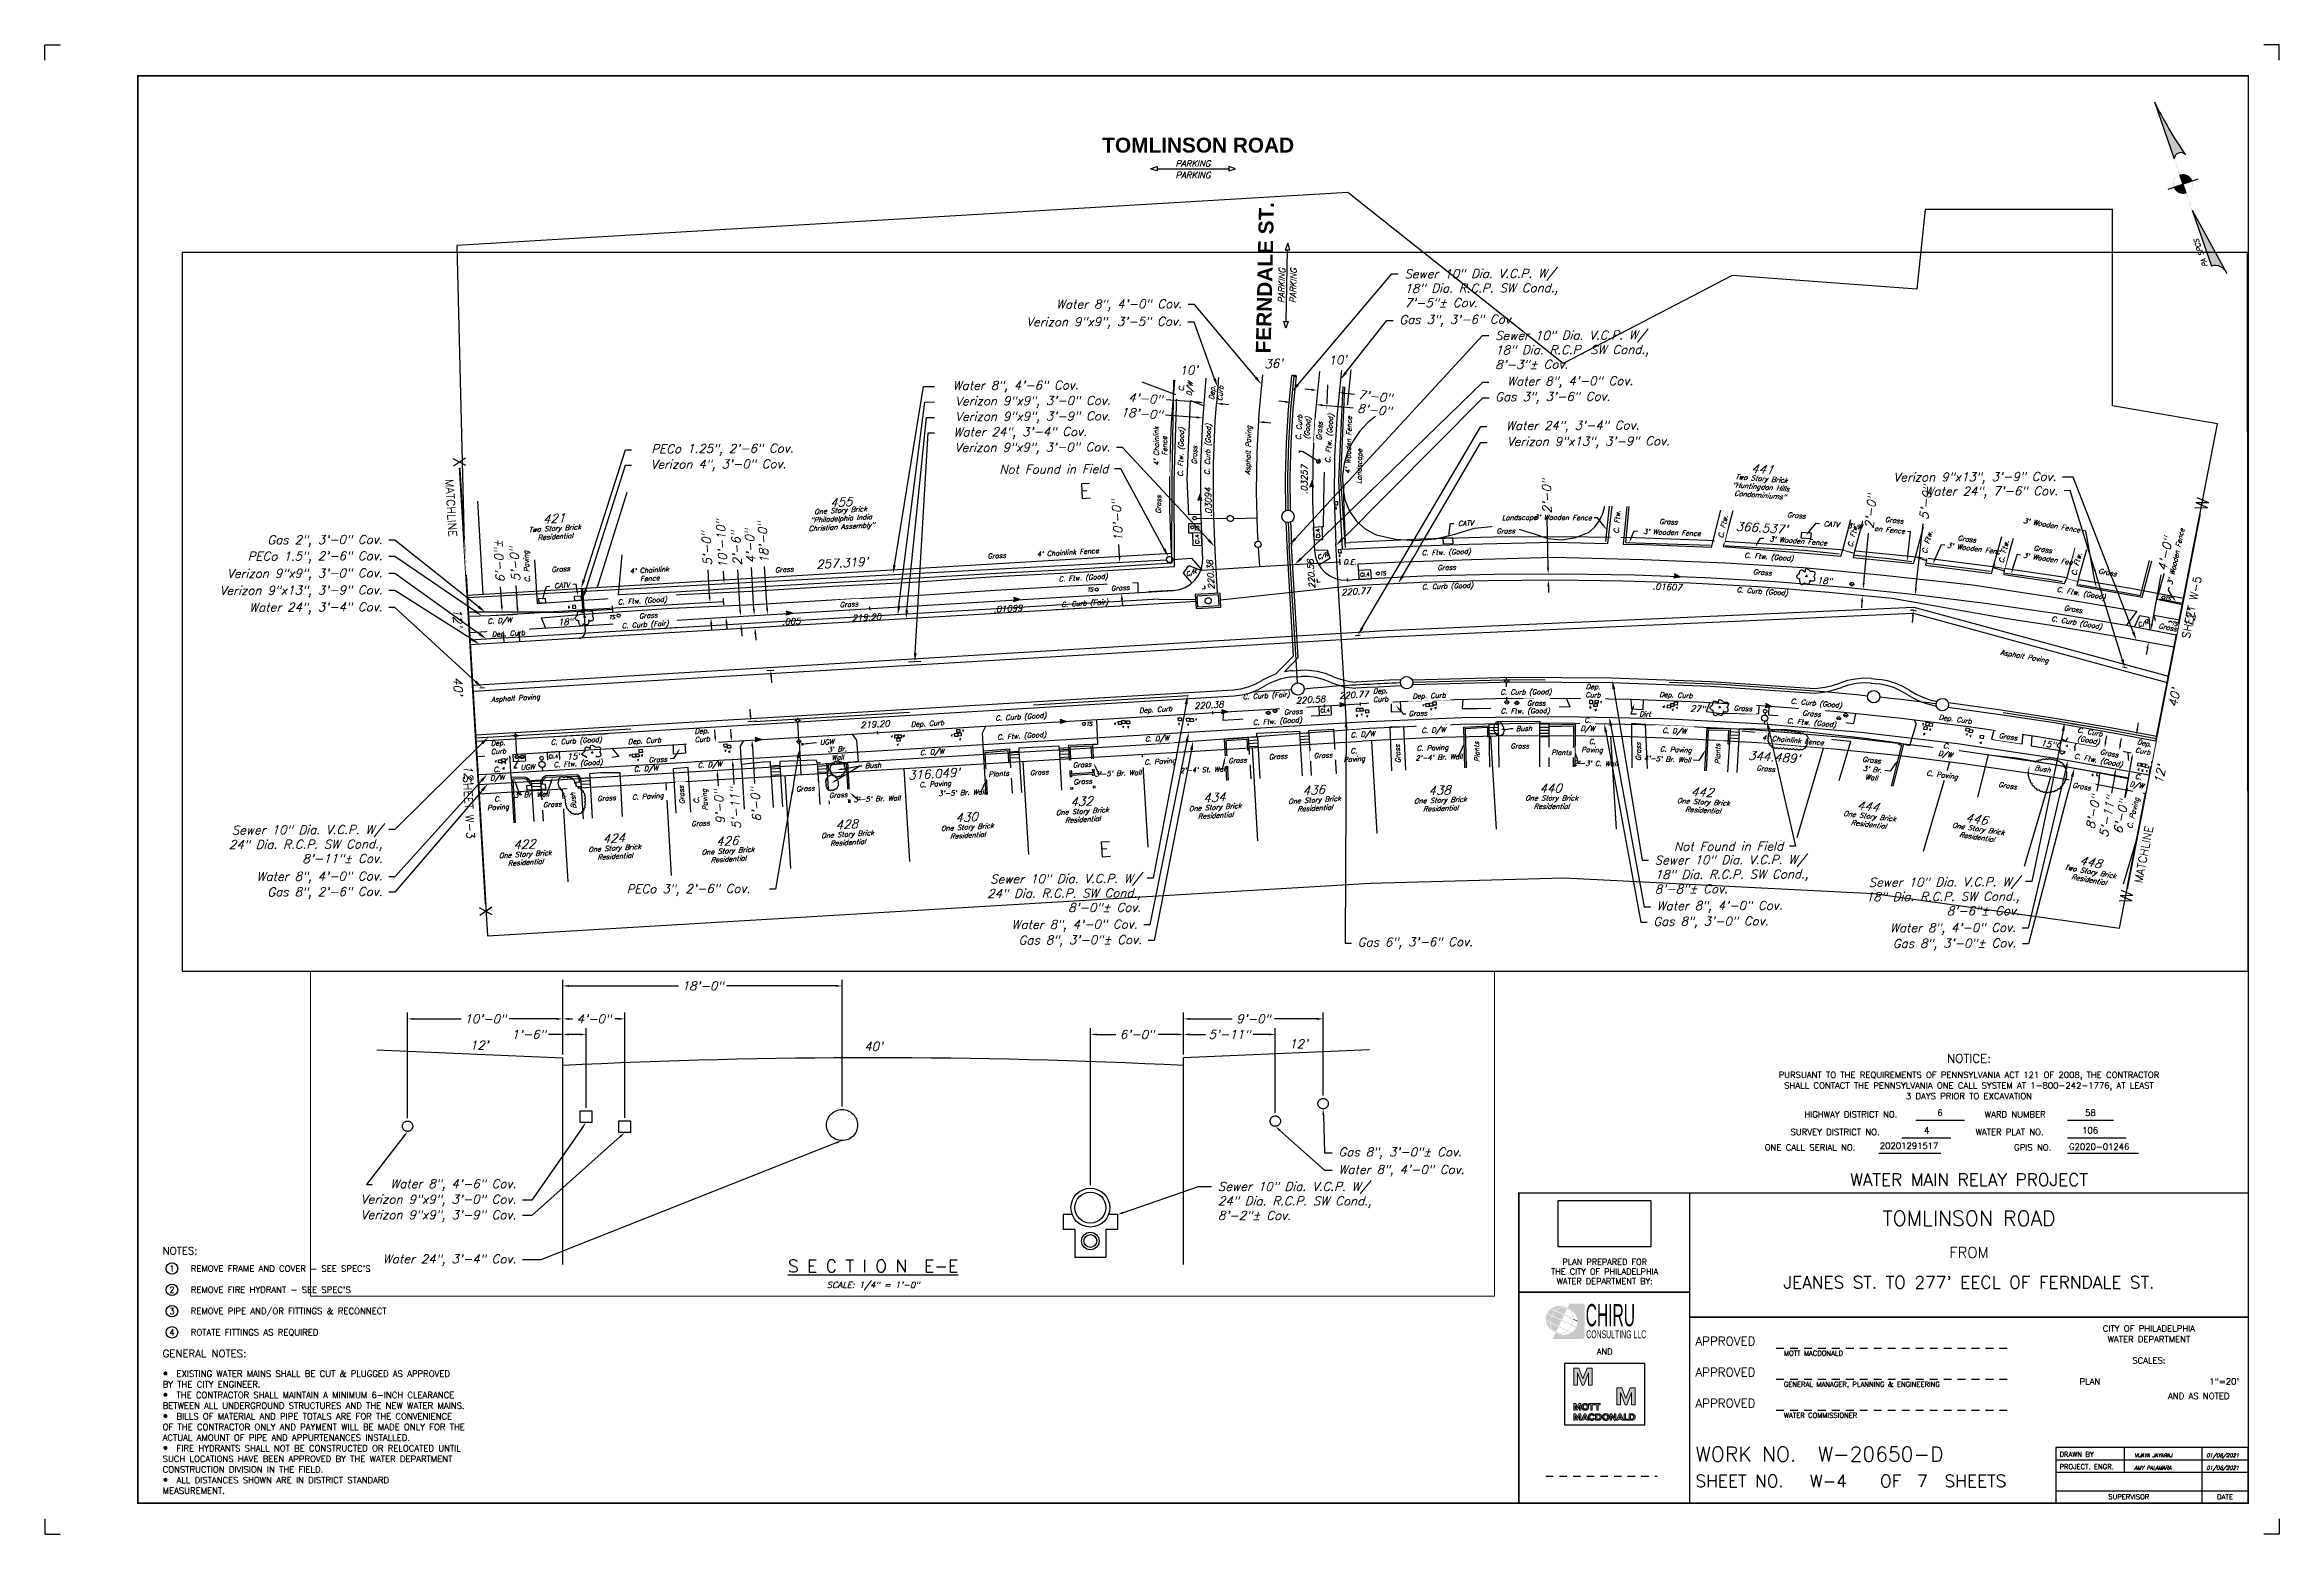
# Paper-space layout 'W4_TOMLINSON' of a CAD drawing. Header units: feet, sheet in inches. Extents: x 94.5 to 130.5, y 3.3 to 27.3.
# The model-space entities are those that its viewports show. They can reach past a viewport. Long polylines and large blocks are cut down to what shows.
import ezdxf
from ezdxf import colors
from ezdxf.entities.mleader import LeaderData, LeaderLine
from ezdxf.enums import TextEntityAlignment as Align
from ezdxf.lldxf.tags import DXFTag
from ezdxf.math import Vec2, Vec3

# ---------------------------------------------------------------- set-up
doc = ezdxf.new("R2010")
doc.units = ezdxf.units.FT
doc.header["$MEASUREMENT"] = 0
doc.header["$XCLIPFRAME"] = 2
for name, pattern in [('DASHDOT', [1, 0.5, -0.25, 0, -0.25]), ('DASHED2', [0.375, 0.25, -0.125]), ('HIDDEN2', [0.1875, 0.125, -0.0625]), ('PHANTOM', [2.5, 1.25, -0.25, 0.25, -0.25, 0.25, -0.25]), ('PWD-NGAS', [2.35, 2, -0.05, 0.1, -0.05, 0.1, -0.05]), ('PWD-SSWR', [3.3, 1.5, -0.15, 1.5, -0.15]), ('PWD-TELE', [1.5, 1, -0.05, 0.1, -0.05, 0.1, -0.05, 0.1, -0.05]), ('PWD-WATR', [2.2, 2, -0.05, 0.1, -0.05]), ('SEWERLINE', [1.525, 1.4, -0.125])]:
    doc.linetypes.add(name, pattern=pattern)
doc.layers.get('Defpoints').update_dxf_attribs({"color": 8})
for name, color, linetype in [('C-ANNO-SECTION-TXT', 1, 'Continuous'), ('C-EX-MISC', 7, 'Continuous'), ('DB-X-SEWER', 3, 'SEWERLINE'), ('DIMENSIONS', 7, 'Continuous'), ('EX-CONC', 7, 'Continuous'), ('EX-CURB RAMP', 7, 'Continuous'), ('EX-CURB-RAMP', 7, 'Continuous'), ('EX-CURBLINE', 4, 'Continuous'), ('EX-DIMS-OFFSETS', 2, 'Continuous'), ('EX-FENCE', 7, 'FENCELINEX'), ('EX-HOUSELINE', 1, 'Continuous'), ('EX-PARCEL', 7, 'DASHDOT'), ('EX-SPOT ELEV-CITYPLAN', 2, 'Continuous'), ('EX-STEPS', 7, 'Continuous'), ('EX-STREETSCAPE', 7, 'Continuous'), ('EX-SW FLOW ARROW', 6, 'Continuous'), ('EX-TEXT', 7, 'Continuous'), ('EX-TEXT-BLDG', 7, 'Continuous'), ('EX-TEXT-DIMS', 3, 'Continuous'), ('EX-TEXT-GAS', 51, 'Continuous'), ('EX-TEXT-GAS-W4', 51, 'Continuous'), ('EX-TEXT-PECO-W4', 22, 'Continuous'), ('EX-TEXT-SEWER', 70, 'Continuous'), ('EX-TEXT-SEWER-W4', 70, 'Continuous'), ('EX-TEXT-STREET NAME', 1, 'Continuous'), ('EX-TEXT-STREET NAME-MRKGS', 2, 'Continuous'), ('EX-TEXT-TRAFFIC-W4', 22, 'Continuous'), ('EX-TEXT-VERIZON', 30, 'Continuous'), ('EX-TEXT-VERIZON-W4', 30, 'Continuous'), ('EX-TEXT-WATER', 151, 'Continuous'), ('EX-TEXT-WATER-W4', 151, 'Continuous'), ('EX-UTIL-GAS', 51, 'PWD-NGAS'), ('EX-UTIL-GAS-STRU', 51, 'DASHED2'), ('EX-UTIL-PECO', 22, 'PWD-TELE'), ('EX-UTIL-PECO-STRU', 22, 'DASHED2'), ('EX-UTIL-SEWER', 70, 'PWD-SSWR'), ('EX-UTIL-SEWER-STRU', 70, 'DASHED2'), ('EX-UTIL-STORM', 70, 'DASHED2'), ('EX-UTIL-STORM-STRU', 70, 'DASHED2'), ('EX-UTIL-VERIZON', 30, 'PWD-TELE'), ('EX-UTIL-VERIZON-STRU', 30, 'DASHED2'), ('EX-UTIL-WATER', 151, 'PWD-WATR'), ('EX-UTIL-WATER-STRU', 151, 'DASHED2'), ('EX-WALL', 7, 'Continuous'), ('EX_CURB RAMP TEXT', 7, 'Continuous'), ('PROF-TEXT', 7, 'Continuous'), ('SURV-DIM-WHITE', 7, 'Continuous'), ('TEXTL', 3, 'Continuous'), ('Z-APPROVED', 7, 'Continuous'), ('Z-BORDER', 1, 'Continuous'), ('Z-CHECKEDBY', 2, 'Continuous'), ('Z-LOGO', 5, 'Continuous'), ('Z-MATCHLINE', 4, 'Continuous'), ('Z-NOTES', 5, 'Continuous'), ('Z-NOTES-BLUE', 5, 'Continuous'), ('Z-NOTES-YELLOW', 2, 'Continuous'), ('Z-TITLE', 7, 'Continuous'), ('Z-Z920-G-Xrefs_Dir_Info', 7, 'Continuous')]:
    doc.layers.add(name, color=color, linetype=linetype)
doc.layers.add('Z-Z010-G-Frame', color=7, linetype='Continuous', lineweight=0)
doc.layers.add('Z-Z900-G-Non_Plot', color=5, linetype='Continuous', plot=False)
doc.styles.add('100', font='simplex.shx', dxfattribs={"oblique": 15, "height": 2})
doc.styles.add('120', font='simplex.shx', dxfattribs={"oblique": 15, "height": 2.4})
doc.styles.add('140', font='simplex.shx', dxfattribs={"oblique": 15, "height": 2.8})
doc.styles.add('175', font='simplex.shx', dxfattribs={"height": 0.00689})
doc.styles.add('200', font='simplex.shx', dxfattribs={"height": 4})
doc.styles.add('240', font='simplex.shx', dxfattribs={"height": 0.009449})
doc.styles.add('60', font='simplex.shx', dxfattribs={"oblique": 15, "height": 0.6})
doc.styles.add('80', font='simplex.shx', dxfattribs={"oblique": 15, "height": 1.6})
doc.styles.add('ARIAL', font='arialbd.ttf')
doc.styles.add('EX-100', font='simplex.shx', dxfattribs={"oblique": 15, "height": 0.1})
doc.styles.add('EX-140', font='simplex.shx', dxfattribs={"oblique": 15, "height": 0.14})
doc.styles.add('EX-80', font='simplex.shx', dxfattribs={"oblique": 15, "height": 0.08})
doc.styles.add('L240', font='simplex', dxfattribs={"height": 2.4})
doc.styles.add('L80-MS-20', font='simplex.shx', dxfattribs={"oblique": 20, "height": 1.6})
doc.styles.add('Linetypes', font='simplex.shx')
doc.styles.add('q140', font='simplex.shx', dxfattribs={"oblique": 15, "height": 0.56})
doc.styles.add('Simplex Ob', font='simplex.shx', dxfattribs={"oblique": 15})
doc.styles.get("Standard").update_dxf_attribs({"font": 'simplex.shx'})
doc.styles.add('style1', font='swissek.ttf', dxfattribs={"width": 0.25})
doc.styles.add('TEXTS', font='simplex.shx', dxfattribs={"oblique": 15, "height": 1.2})
tags = doc.linetypes.add('FENCELINEX', pattern='A,0.3,-0.03,["X",Linetypes,S=0.06,R=0,X=0,Y=-0.03],-0.065', length=0.395).pattern_tags.tags
tags[6] = DXFTag(74, 10)
doc.dimstyles.new('EX-DIMS-UTL', dxfattribs={"dimtxt": 0.14, "dimasz": 0.1, "dimexe": 0.1, "dimexo": 0, "dimgap": 0.05, "dimtad": 0, "dimdec": 0, "dimlfac": 12, "dimzin": 1, "dimdsep": 46, "dimlunit": 4, "dimtxsty": 'EX-140', "dimcen": 0.1, "dimclrd": 256, "dimclre": 256, "dimclrt": 256, "dimadec": 0, "dimazin": 0, "dimtfac": 1, "dimtdec": 0, "dimtofl": 0, "dimtmove": 0, "dimatfit": 0, "dimfxl": 1, "dimtolj": 1, "dimtzin": 0, "dimlwd": -1, "dimlwe": -1, "dimarcsym": 0})
doc.dimstyles.new('quarter scale', dxfattribs={"dimscale": 4, "dimtxt": 0.14, "dimasz": 0.1, "dimexe": 0.1, "dimexo": 0.05, "dimgap": 0.05, "dimtad": 1, "dimtih": 1, "dimtoh": 1, "dimdec": 0, "dimlfac": 12, "dimzin": 3, "dimdsep": 46, "dimlunit": 3, "dimtxsty": 'q140', "dimcen": 0.05, "dimadec": 0, "dimazin": 0, "dimtfac": 1, "dimtdec": 0, "dimtofl": 0, "dimtmove": 0, "dimatfit": 3, "dimfxl": 1, "dimtolj": 1, "dimtzin": 0, "dimarcsym": 0})
picture_1 = doc.add_image_def('image1.tiff', size_in_pixel=(1700, 1056))

# ---------------------------------------------------------------- blocks, each defined once
blk = doc.blocks.new('PHILLYTBLOCK')
at = {"layer": 'Z-APPROVED', "color": 5, "linetype": 'HIDDEN2'}
for points in [[(27.893, 2.5), (31.693, 2.5)], [(27.893, 2), (31.693, 2)]]:
    blk.add_lwpolyline(points, dxfattribs=at)
at = {"layer": 'Z-BORDER', "color": 7}
for points in [[(0, 23.75), (0, 24), (0.25, 24)], [(36, 23.75), (36, 24), (35.75, 24)], [(0, 0.25), (0, 0), (0.25, 0)], [(36, 0.25), (36, 0), (35.75, 0)]]:
    blk.add_lwpolyline(points, dxfattribs=at)
at = {"layer": 'Z-BORDER', "const_width": 0.025}
blk.add_lwpolyline([(1.5, 0.5), (35.5, 0.5), (35.5, 23.5), (1.5, 23.5)], close=True, dxfattribs=at)
at = {"layer": 'Z-TITLE', "color": 5}
for points in [[(30.142, 6.672), (30.928, 6.672)], [(32.587, 6.672), (33.328, 6.672)], [(29.548, 6.14), (30.549, 6.14)], [(29.92, 6.388), (30.706, 6.388)], [(32.587, 6.388), (33.532, 6.388)], [(32.587, 6.14), (33.732, 6.14)], [(32.4, 1.2), (35.5, 1.2)], [(33.5, 1.4), (33.5, 1)], [(34.75, 1.4), (34.75, 0.5)], [(32.4, 1), (35.5, 1)], [(32.4, 0.7), (35.5, 0.7)]]:
    blk.add_lwpolyline(points, dxfattribs=at)
at = {"layer": 'Z-TITLE', "color": 1, "const_width": 0.025}
for points in [[(26.5, 5.5), (23.75, 5.5), (23.75, 0.5)], [(26.5, 3.9), (23.75, 3.9)], [(26.5, 3.5), (35.5, 3.5)]]:
    blk.add_lwpolyline(points, dxfattribs=at)
blk.add_lwpolyline([(26.5, 0.5), (35.5, 0.5), (35.5, 5.5), (26.5, 5.5)], close=True, dxfattribs=at)
at = {"layer": 'Z-TITLE', "color": 5, "linetype": 'HIDDEN2'}
blk.add_lwpolyline([(27.893, 3), (31.693, 3)], dxfattribs=at)
at = {"layer": 'Z-TITLE', "color": 5}
blk.add_lwpolyline([(32.4, 0.5), (35.5, 0.5), (35.5, 1.4), (32.4, 1.4)], close=True, dxfattribs=at)
at = {"layer": 'Z-APPROVED', "color": 4, "style": '140'}
for p in [(26.594, 2.5), (26.594, 2)]:
    blk.add_text('APPROVED', height=0.14, dxfattribs=at).set_placement(p, align=Align.BOTTOM_LEFT)
at = {"layer": 'Z-APPROVED', "color": 2, "style": '80'}
for s, p in [('GENERAL MANAGER, PLANNING & ENGINEERING', (28.018, 2.458)), ('WATER COMMISSIONER', (28.018, 1.958))]:
    blk.add_text(s, height=0.08, dxfattribs=at).set_placement(p, align=Align.TOP_LEFT)
at = {"layer": 'Z-NOTES', "color": 4, "style": '240'}
blk.add_attdef('WORKNO', text='', height=0.24, dxfattribs=at).set_placement((28.564, 1.1), align=Align.BOTTOM_LEFT)
at = {"layer": 'Z-NOTES-BLUE', "color": 4, "style": '140'}
blk.add_attdef('XXSHEETS', text='', height=0.15, dxfattribs=at).set_placement((32.143, 1.13), align=Align.BOTTOM_RIGHT)
at = {"layer": 'Z-TITLE', "color": 5}
for s, height, style, p in [('NOTICE:', 0.14, '140', (31, 7.556)), ('PURSUANT TO THE REQUIREMENTS OF PENNSYLVANIA ACT 121 OF 2008, THE CONTRACTOR', 0.1, '100', (31, 7.323)), ('SHALL CONTACT THE PENNSYLVANIA ONE CALL SYSTEM AT 1-800-242-1776, AT LEAST', 0.1, '100', (31, 7.151)), ('3 DAYS PRIOR TO EXCAVATION', 0.1, '100', (31, 6.98))]:
    blk.add_text(s, height=height, dxfattribs=dict(at, style=style)).set_placement(p, align=Align.BOTTOM_CENTER)
at = {"layer": 'Z-TITLE', "color": 5, "style": '100'}
for s, p in [('SURVEY DISTRICT NO.', (28.126, 6.431)), ('HIGHWAY DISTRICT NO.', (28.347, 6.715)), ('WATER PLAT NO.', (31.106, 6.431)), ('WARD NUMBER', (31.255, 6.715)), ('ONE CALL SERIAL NO.', (27.709, 6.183)), ('GPIS NO.', (31.727, 6.183)), ('PLAN', (32.781, 2.412))]:
    blk.add_text(s, height=0.1, dxfattribs=at).set_placement(p)
at = {"layer": 'Z-TITLE', "color": 1, "style": '175'}
blk.add_text('FROM', height=0.175, dxfattribs=at).set_placement((31, 4.4), align=Align.BOTTOM_CENTER)
at = {"layer": 'Z-TITLE', "color": 5, "style": '100'}
for s, p in [('CITY OF PHILADELPHIA', (33.899, 3.366)), ('WATER DEPARTMENT', (33.899, 3.194)), ('SCALES:', (33.899, 2.851))]:
    blk.add_text(s, height=0.1, dxfattribs=at).set_placement(p, align=Align.TOP_CENTER)
at = {"layer": 'Z-TITLE', "color": 4}
for s, height, style, p in [('APPROVED', 0.14, '140', (26.594, 3)), ('WORK NO.', 0.24, '240', (26.594, 1.1)), ('SHEET NO.', 0.2, '200', (26.594, 0.7)), ('OF', 0.2, '200', (29.568, 0.7)), ('SHEETS', 0.2, '200', (30.607, 0.7))]:
    blk.add_text(s, height=height, dxfattribs=dict(at, style=style)).set_placement(p, align=Align.BOTTOM_LEFT)
at = {"layer": 'Z-TITLE', "color": 2, "style": '80'}
blk.add_text('MOTT MACDONALD', height=0.08, dxfattribs=at).set_placement((28.018, 2.958), align=Align.TOP_LEFT)
for s, p in [('DRAWN BY', (32.459, 1.226)), ('PROJECT. ENGR.', (32.459, 1.026))]:
    blk.add_text(s, height=0.08, dxfattribs=at).set_placement(p, align=Align.BOTTOM_LEFT)
for s, p in [('SUPERVISOR', (33.575, 0.54)), ('DATE', (35.125, 0.54))]:
    blk.add_text(s, height=0.08, dxfattribs=at).set_placement(p, align=Align.BOTTOM_CENTER)
at = {"layer": 'Z-TITLE', "color": 5, "style": '100'}
for tag, p in [('HNO', (30.535, 6.712)), ('WNO', (32.957, 6.712)), ('SNO', (30.313, 6.428)), ('WPNO', (33.038, 6.428)), ('CALLTICKET', (30.01, 6.18))]:
    blk.add_attdef(tag, text='', height=0.1, dxfattribs=at).set_placement(p, align=Align.BOTTOM_CENTER)
at = {"layer": 'Z-TITLE', "color": 1}
for tag, height, style, p in [('PROJECTTITLE', 0.2, '200', (31, 5.741)), ('ANYSTREET', 0.24, '240', (31, 4.9)), ('1STTO2ND', 0.2, '200', (31, 3.9))]:
    blk.add_attdef(tag, text='', height=height, dxfattribs=dict(at, style=style)).set_placement(p, align=Align.BOTTOM_CENTER)
at = {"layer": 'Z-TITLE', "color": 5, "style": '100'}
for tag, p in [('PROFILE', (33.343, 2.186)), ('HORZSCALE', (35.352, 2.193)), ('PLANSCALE', (35.352, 2.412)), ('VERTSCALE', (35.352, 1.984))]:
    blk.add_attdef(tag, text='', height=0.1, dxfattribs=at).set_placement(p, align=Align.RIGHT)
at = {"layer": 'Z-TITLE', "color": 4, "style": '200'}
for tag, p in [('SHEETNO', (28.436, 0.7)), ('TOTALSHEETS', (30.163, 0.7))]:
    blk.add_attdef(tag, text='', height=0.2, dxfattribs=at).set_placement(p, align=Align.BOTTOM_LEFT)
blk = doc.blocks.new('DCHECKER')
at = {"layer": 'Z-CHECKEDBY', "style": '60', "oblique": 15}
for tag, p in [('DRAWN', (1.265, -0.178)), ('CHECKED', (1.265, -0.378)), ('DRAWDATE', (2.515, -0.178)), ('CHECKDATE', (2.515, -0.378))]:
    blk.add_attdef(tag, text='', height=0.06, dxfattribs=at).set_placement(p, align=Align.BOTTOM_LEFT)
blk = doc.blocks.new('Logo_Mott MacDonald')
at = {"layer": 'Z-Z010-G-Frame'}
h = blk.add_hatch(color=256, dxfattribs=at)
h.set_gradient(color1=(0, 0, 1), color2=(0, 0, 1), tint=0.04)
h.paths.add_polyline_path([(5.08, -3.26), (3.26, -3.26), (3.26, -9.36), (4.56, -9.36), (4.56, -4.96), (6.28, -9.36), (6.84, -9.36), (8.56, -4.96), (8.56, -9.36), (9.86, -9.36), (9.86, -3.26), (8.04, -3.26), (6.56, -7.07)])
h.paths.add_polyline_path([(18.66, -16.44), (19.96, -16.44), (19.96, -12.05), (21.68, -16.44), (22.24, -16.44), (23.96, -12.05), (23.96, -16.44), (25.26, -16.44), (25.26, -10.35), (23.44, -10.35), (21.96, -14.16), (20.48, -10.35), (18.66, -10.35)])
h.paths.add_polyline_path([(3.26, -16), (3.26, -18.34), (3.76, -18.34), (3.76, -16.65), (4.42, -18.34), (4.64, -18.34), (5.3, -16.65), (5.3, -18.34), (5.8, -18.34), (5.8, -16), (5.1, -16), (4.53, -17.46), (3.96, -16)])
h.paths.add_polyline_path([(6.98, -16.02), (6.86, -16.06), (6.76, -16.11), (6.66, -16.17), (6.57, -16.24), (6.49, -16.31), (6.41, -16.4), (6.34, -16.49), (6.29, -16.59), (6.24, -16.69), (6.2, -16.81), (6.17, -16.92), (6.16, -17.05), (6.15, -17.17), (6.16, -17.3), (6.17, -17.42), (6.2, -17.54), (6.24, -17.65), (6.29, -17.76), (6.34, -17.86), (6.41, -17.95), (6.49, -18.03), (6.57, -18.11), (6.66, -18.18), (6.76, -18.24), (6.86, -18.29), (6.98, -18.33), (7.09, -18.36), (7.21, -18.38), (7.34, -18.38), (7.47, -18.38), (7.6, -18.37), (7.71, -18.34), (7.83, -18.31), (7.94, -18.26), (8.04, -18.21), (8.13, -18.14), (8.22, -18.07), (8.3, -17.99), (8.37, -17.9), (8.43, -17.81), (8.48, -17.71), (8.53, -17.6), (8.56, -17.48), (8.58, -17.36), (8.59, -17.24), (8.59, -17.11), (8.58, -16.98), (8.56, -16.86), (8.53, -16.75), (8.48, -16.64), (8.43, -16.54), (8.37, -16.44), (8.3, -16.36), (8.22, -16.27), (8.13, -16.2), (8.04, -16.14), (7.94, -16.09), (7.83, -16.04), (7.71, -16.01), (7.6, -15.98), (7.47, -15.97), (7.34, -15.96), (7.21, -15.97), (7.09, -15.99)])
h.paths.add_polyline_path([(7.17, -16.43), (7.24, -16.42), (7.32, -16.41), (7.39, -16.41), (7.47, -16.41), (7.54, -16.42), (7.61, -16.44), (7.68, -16.47), (7.74, -16.5), (7.8, -16.54), (7.85, -16.58), (7.9, -16.63), (7.94, -16.69), (7.98, -16.74), (8.01, -16.81), (8.03, -16.87), (8.06, -16.94), (8.07, -17.02), (8.08, -17.09), (8.08, -17.17), (8.08, -17.25), (8.07, -17.33), (8.06, -17.4), (8.03, -17.47), (8.01, -17.54), (7.98, -17.6), (7.94, -17.66), (7.9, -17.71), (7.85, -17.76), (7.8, -17.81), (7.74, -17.85), (7.68, -17.88), (7.61, -17.9), (7.54, -17.92), (7.47, -17.94), (7.39, -17.94), (7.32, -17.94), (7.24, -17.93), (7.17, -17.91), (7.1, -17.89), (7.04, -17.86), (6.98, -17.83), (6.92, -17.79), (6.87, -17.74), (6.83, -17.69), (6.79, -17.63), (6.75, -17.57), (6.72, -17.51), (6.7, -17.44), (6.68, -17.37), (6.67, -17.29), (6.66, -17.21), (6.66, -17.13), (6.67, -17.06), (6.68, -16.98), (6.7, -16.91), (6.72, -16.84), (6.75, -16.77), (6.79, -16.71), (6.83, -16.66), (6.87, -16.61), (6.92, -16.56), (6.98, -16.52), (7.04, -16.48), (7.1, -16.46)], flags=16)
h.paths.add_polyline_path([(8.7, -16), (8.7, -16.44), (9.39, -16.44), (9.39, -18.34), (9.89, -18.34), (9.89, -16.44), (10.57, -16.44), (10.57, -16)])
h.paths.add_polyline_path([(10.84, -16), (10.84, -16.44), (11.53, -16.44), (11.53, -18.34), (12.03, -18.34), (12.03, -16.44), (12.71, -16.44), (12.71, -16)])
h.paths.add_polyline_path([(3.26, -19.62), (3.26, -21.96), (3.76, -21.96), (3.76, -20.28), (4.42, -21.96), (4.64, -21.96), (5.3, -20.28), (5.3, -21.96), (5.8, -21.96), (5.8, -19.62), (5.1, -19.62), (4.53, -21.09), (3.96, -19.62)])
h.paths.add_polyline_path([(6.07, -21.96), (6.63, -21.96), (6.78, -21.57), (7.78, -21.57), (7.93, -21.96), (8.49, -21.96), (7.59, -19.62), (6.97, -19.62)])
h.paths.add_polyline_path([(6.91, -21.13), (7.28, -20.12), (7.64, -21.13)], flags=16)
h.paths.add_polyline_path([(8.63, -20.23), (8.58, -20.33), (8.55, -20.44), (8.52, -20.55), (8.5, -20.67), (8.5, -20.8), (8.5, -20.92), (8.52, -21.03), (8.55, -21.15), (8.58, -21.25), (8.63, -21.36), (8.68, -21.45), (8.74, -21.54), (8.81, -21.62), (8.89, -21.7), (8.97, -21.76), (9.06, -21.82), (9.16, -21.87), (9.26, -21.92), (9.37, -21.95), (9.48, -21.98), (9.59, -22), (9.71, -22), (9.81, -22), (9.89, -22), (9.97, -21.99), (10.05, -21.97), (10.12, -21.95), (10.19, -21.92), (10.25, -21.89), (10.31, -21.86), (10.37, -21.83), (10.42, -21.79), (10.47, -21.74), (10.52, -21.7), (10.56, -21.66), (10.6, -21.61), (10.64, -21.56), (10.67, -21.51), (10.71, -21.46), (10.72, -21.43), (10.7, -21.42), (10.68, -21.41), (10.65, -21.4), (10.62, -21.38), (10.59, -21.37), (10.56, -21.35), (10.52, -21.33), (10.48, -21.31), (10.45, -21.3), (10.41, -21.28), (10.38, -21.26), (10.35, -21.25), (10.3, -21.22), (10.29, -21.23), (10.28, -21.26), (10.26, -21.29), (10.23, -21.32), (10.21, -21.35), (10.18, -21.38), (10.15, -21.4), (10.12, -21.43), (10.09, -21.45), (10.06, -21.47), (10.03, -21.49), (9.99, -21.51), (9.95, -21.53), (9.92, -21.54), (9.88, -21.55), (9.84, -21.56), (9.8, -21.56), (9.76, -21.56), (9.69, -21.56), (9.62, -21.55), (9.55, -21.54), (9.49, -21.52), (9.42, -21.49), (9.37, -21.46), (9.31, -21.42), (9.26, -21.38), (9.21, -21.34), (9.17, -21.29), (9.13, -21.23), (9.1, -21.17), (9.07, -21.11), (9.05, -21.05), (9.03, -20.98), (9.02, -20.91), (9.01, -20.83), (9.01, -20.76), (9.02, -20.68), (9.03, -20.61), (9.05, -20.54), (9.07, -20.48), (9.1, -20.42), (9.13, -20.36), (9.17, -20.3), (9.21, -20.25), (9.26, -20.21), (9.31, -20.17), (9.37, -20.13), (9.42, -20.1), (9.49, -20.07), (9.55, -20.05), (9.62, -20.04), (9.69, -20.03), (9.76, -20.03), (9.8, -20.03), (9.84, -20.03), (9.88, -20.04), (9.92, -20.05), (9.95, -20.06), (9.99, -20.08), (10.03, -20.1), (10.06, -20.12), (10.09, -20.14), (10.12, -20.16), (10.15, -20.19), (10.18, -20.21), (10.21, -20.24), (10.23, -20.27), (10.26, -20.3), (10.28, -20.33), (10.29, -20.36), (10.3, -20.37), (10.33, -20.35), (10.35, -20.34), (10.38, -20.33), (10.41, -20.31), (10.45, -20.29), (10.48, -20.28), (10.52, -20.26), (10.56, -20.24), (10.59, -20.22), (10.62, -20.21), (10.65, -20.19), (10.68, -20.18), (10.72, -20.16), (10.71, -20.13), (10.67, -20.08), (10.64, -20.03), (10.6, -19.98), (10.56, -19.93), (10.52, -19.88), (10.47, -19.84), (10.42, -19.8), (10.37, -19.76), (10.31, -19.73), (10.25, -19.69), (10.19, -19.67), (10.12, -19.64), (10.05, -19.62), (9.97, -19.6), (9.89, -19.59), (9.81, -19.59), (9.71, -19.59), (9.59, -19.59), (9.48, -19.61), (9.37, -19.64), (9.26, -19.67), (9.16, -19.71), (9.06, -19.77), (8.97, -19.83), (8.89, -19.89), (8.81, -19.97), (8.74, -20.05), (8.68, -20.14)])
h.paths.add_polyline_path([(11.99, -21.96), (11.97, -21.96), (11.96, -21.96), (11.95, -21.96), (11.94, -21.96), (11.92, -21.96), (11.91, -21.96), (11.89, -21.96), (11.87, -21.96), (11.83, -21.96), (11.79, -21.96), (11.74, -21.96), (11.69, -21.96), (11.64, -21.96), (11.59, -21.96), (11.48, -21.96), (11.43, -21.96), (11.37, -21.96), (11.32, -21.96), (11.28, -21.96), (11.23, -21.96), (11.19, -21.96), (11.17, -21.96), (11.15, -21.96), (11.14, -21.96), (11.12, -21.96), (11.11, -21.96), (11.1, -21.96), (11.09, -21.96), (11.08, -21.96), (11.07, -21.96), (11.06, -21.96), (11.06, -21.96), (11.06, -21.96), (11.06, -21.96), (11.06, -21.96), (11.06, -21.96), (11.06, -21.95), (11.06, -21.95), (11.06, -21.94), (11.06, -21.92), (11.06, -21.9), (11.06, -21.87), (11.06, -21.84), (11.06, -21.81), (11.06, -21.77), (11.06, -21.73), (11.06, -21.69), (11.06, -21.64), (11.06, -21.59), (11.06, -21.53), (11.06, -21.48), (11.06, -21.42), (11.06, -21.36), (11.06, -21.3), (11.06, -21.24), (11.06, -21.17), (11.06, -21.04), (11.06, -20.9), (11.06, -20.63), (11.06, -20.49), (11.06, -20.36), (11.06, -20.3), (11.06, -20.24), (11.06, -20.18), (11.06, -20.12), (11.06, -20.06), (11.06, -20.01), (11.06, -19.96), (11.06, -19.91), (11.06, -19.86), (11.06, -19.82), (11.06, -19.78), (11.06, -19.75), (11.06, -19.72), (11.06, -19.69), (11.06, -19.67), (11.06, -19.65), (11.06, -19.64), (11.06, -19.64), (11.06, -19.63), (11.06, -19.63), (11.06, -19.62), (11.06, -19.62), (11.08, -19.62), (11.09, -19.62), (11.1, -19.62), (11.12, -19.62), (11.13, -19.62), (11.15, -19.62), (11.17, -19.62), (11.2, -19.62), (11.25, -19.62), (11.29, -19.62), (11.34, -19.62), (11.39, -19.62), (11.5, -19.62), (11.61, -19.62), (11.66, -19.62), (11.71, -19.62), (11.76, -19.62), (11.8, -19.62), (11.85, -19.62), (11.88, -19.62), (11.9, -19.62), (11.92, -19.62), (11.93, -19.62), (11.94, -19.62), (11.95, -19.62), (11.96, -19.62), (11.97, -19.62), (11.98, -19.62), (11.98, -19.62), (11.98, -19.62), (11.98, -19.62), (12, -19.62), (12.05, -19.62), (12.13, -19.63), (12.22, -19.64), (12.29, -19.65), (12.37, -19.67), (12.44, -19.69), (12.51, -19.72), (12.58, -19.75), (12.65, -19.78), (12.71, -19.82), (12.77, -19.86), (12.83, -19.9), (12.88, -19.94), (12.93, -19.99), (12.97, -20.05), (13.02, -20.1), (13.04, -20.13), (13.06, -20.16), (13.07, -20.19), (13.09, -20.22), (13.11, -20.25), (13.12, -20.29), (13.14, -20.32), (13.15, -20.35), (13.16, -20.39), (13.17, -20.42), (13.18, -20.46), (13.19, -20.5), (13.2, -20.53), (13.21, -20.57), (13.21, -20.61), (13.22, -20.65), (13.22, -20.69), (13.22, -20.73), (13.22, -20.77), (13.22, -20.81), (13.22, -20.85), (13.22, -20.89), (13.22, -20.93), (13.21, -20.97), (13.21, -21.01), (13.2, -21.05), (13.19, -21.08), (13.18, -21.12), (13.18, -21.16), (13.16, -21.19), (13.15, -21.23), (13.14, -21.26), (13.13, -21.29), (13.11, -21.33), (13.09, -21.36), (13.08, -21.39), (13.06, -21.42), (13.04, -21.45), (13.01, -21.5), (12.96, -21.56), (12.91, -21.61), (12.86, -21.66), (12.8, -21.71), (12.75, -21.75), (12.69, -21.79), (12.62, -21.82), (12.56, -21.85), (12.49, -21.88), (12.42, -21.9), (12.34, -21.92), (12.26, -21.94), (12.19, -21.95), (12.1, -21.96), (12.02, -21.96)])
h.paths.add_polyline_path([(11.56, -21.5), (11.56, -21.48), (11.56, -21.46), (11.56, -21.44), (11.56, -21.41), (11.56, -21.39), (11.56, -21.36), (11.56, -21.33), (11.56, -21.27), (11.56, -21.2), (11.56, -21.13), (11.56, -21.05), (11.56, -20.96), (11.56, -20.79), (11.56, -20.62), (11.56, -20.54), (11.56, -20.46), (11.56, -20.39), (11.56, -20.32), (11.56, -20.25), (11.56, -20.22), (11.56, -20.2), (11.56, -20.17), (11.56, -20.15), (11.56, -20.13), (11.56, -20.11), (11.56, -20.08), (11.56, -20.07), (11.56, -20.06), (11.58, -20.06), (11.6, -20.06), (11.62, -20.06), (11.64, -20.06), (11.68, -20.06), (11.73, -20.06), (11.83, -20.06), (11.88, -20.06), (11.92, -20.06), (11.94, -20.06), (11.97, -20.06), (11.98, -20.06), (11.99, -20.06), (11.99, -20.06), (12.01, -20.06), (12.07, -20.07), (12.12, -20.07), (12.17, -20.08), (12.22, -20.09), (12.27, -20.11), (12.31, -20.12), (12.35, -20.14), (12.39, -20.16), (12.43, -20.18), (12.46, -20.21), (12.49, -20.24), (12.52, -20.27), (12.55, -20.3), (12.58, -20.33), (12.6, -20.37), (12.62, -20.4), (12.64, -20.44), (12.66, -20.48), (12.67, -20.52), (12.69, -20.56), (12.7, -20.61), (12.71, -20.65), (12.71, -20.7), (12.71, -20.74), (12.72, -20.79), (12.71, -20.84), (12.71, -20.88), (12.71, -20.93), (12.7, -20.97), (12.69, -21.02), (12.67, -21.06), (12.66, -21.1), (12.64, -21.14), (12.62, -21.18), (12.6, -21.21), (12.57, -21.25), (12.55, -21.28), (12.52, -21.31), (12.49, -21.34), (12.45, -21.37), (12.42, -21.4), (12.38, -21.42), (12.34, -21.44), (12.3, -21.46), (12.26, -21.48), (12.21, -21.49), (12.17, -21.51), (12.12, -21.51), (12.07, -21.52), (12.02, -21.52), (11.99, -21.52), (11.96, -21.52), (11.93, -21.52), (11.92, -21.52), (11.88, -21.52), (11.83, -21.52), (11.73, -21.52), (11.68, -21.52), (11.64, -21.52), (11.62, -21.52), (11.6, -21.52), (11.58, -21.52), (11.56, -21.52)], flags=16)
h.paths.add_polyline_path([(13.51, -20.54), (13.5, -20.67), (13.49, -20.8), (13.5, -20.92), (13.51, -21.05), (13.54, -21.16), (13.58, -21.27), (13.63, -21.38), (13.69, -21.48), (13.75, -21.57), (13.83, -21.65), (13.91, -21.73), (14, -21.8), (14.1, -21.86), (14.2, -21.91), (14.32, -21.95), (14.43, -21.98), (14.56, -22), (14.68, -22), (14.81, -22), (14.94, -21.99), (15.06, -21.96), (15.17, -21.93), (15.28, -21.88), (15.38, -21.83), (15.47, -21.77), (15.56, -21.69), (15.64, -21.61), (15.71, -21.53), (15.77, -21.43), (15.82, -21.33), (15.87, -21.22), (15.9, -21.11), (15.92, -20.98), (15.93, -20.86), (15.93, -20.73), (15.92, -20.61), (15.9, -20.48), (15.87, -20.37), (15.82, -20.26), (15.77, -20.16), (15.71, -20.06), (15.64, -19.98), (15.56, -19.9), (15.47, -19.82), (15.38, -19.76), (15.28, -19.71), (15.17, -19.66), (15.06, -19.63), (14.94, -19.6), (14.81, -19.59), (14.68, -19.59), (14.56, -19.59), (14.43, -19.61), (14.32, -19.64), (14.2, -19.68), (14.1, -19.73), (14, -19.79), (13.91, -19.86), (13.83, -19.94), (13.75, -20.02), (13.69, -20.11), (13.63, -20.21), (13.58, -20.32), (13.54, -20.43)])
h.paths.add_polyline_path([(14.02, -20.6), (14.04, -20.53), (14.06, -20.46), (14.09, -20.4), (14.13, -20.34), (14.17, -20.28), (14.21, -20.23), (14.26, -20.18), (14.32, -20.14), (14.38, -20.11), (14.44, -20.08), (14.51, -20.05), (14.58, -20.04), (14.66, -20.03), (14.74, -20.03), (14.81, -20.03), (14.89, -20.05), (14.95, -20.06), (15.02, -20.09), (15.08, -20.12), (15.14, -20.16), (15.19, -20.2), (15.24, -20.25), (15.28, -20.31), (15.32, -20.36), (15.35, -20.43), (15.38, -20.49), (15.4, -20.56), (15.41, -20.64), (15.42, -20.72), (15.42, -20.8), (15.42, -20.87), (15.41, -20.95), (15.4, -21.02), (15.38, -21.09), (15.35, -21.16), (15.32, -21.22), (15.28, -21.28), (15.24, -21.34), (15.19, -21.38), (15.14, -21.43), (15.08, -21.47), (15.02, -21.5), (14.95, -21.53), (14.89, -21.54), (14.81, -21.56), (14.74, -21.56), (14.66, -21.56), (14.58, -21.55), (14.51, -21.54), (14.44, -21.51), (14.38, -21.48), (14.32, -21.45), (14.26, -21.41), (14.21, -21.36), (14.17, -21.31), (14.13, -21.25), (14.09, -21.19), (14.06, -21.13), (14.04, -21.06), (14.02, -20.99), (14.01, -20.91), (14, -20.83), (14, -20.75), (14.01, -20.68)], flags=16)
h.paths.add_polyline_path([(16.79, -19.62), (16.28, -19.62), (16.28, -21.96), (16.77, -21.96), (16.77, -20.44), (17.89, -21.96), (18.37, -21.96), (18.37, -19.62), (17.87, -19.62), (17.87, -21.09)])
h.paths.add_polyline_path([(18.64, -21.96), (19.2, -21.96), (19.35, -21.57), (20.35, -21.57), (20.5, -21.96), (21.06, -21.96), (20.16, -19.62), (19.54, -19.62)])
h.paths.add_polyline_path([(19.85, -20.12), (20.22, -21.13), (19.49, -21.13)], flags=16)
h.paths.add_polyline_path([(21.84, -19.62), (21.33, -19.62), (21.33, -21.96), (22.83, -21.96), (22.83, -21.52), (21.84, -21.52)])
h.paths.add_polyline_path([(24.03, -21.96), (24.01, -21.96), (24, -21.96), (23.99, -21.96), (23.98, -21.96), (23.96, -21.96), (23.95, -21.96), (23.93, -21.96), (23.91, -21.96), (23.87, -21.96), (23.83, -21.96), (23.78, -21.96), (23.73, -21.96), (23.68, -21.96), (23.63, -21.96), (23.52, -21.96), (23.46, -21.96), (23.41, -21.96), (23.36, -21.96), (23.31, -21.96), (23.27, -21.96), (23.23, -21.96), (23.21, -21.96), (23.19, -21.96), (23.17, -21.96), (23.16, -21.96), (23.15, -21.96), (23.13, -21.96), (23.12, -21.96), (23.11, -21.96), (23.11, -21.96), (23.1, -21.96), (23.1, -21.96), (23.1, -21.96), (23.1, -21.96), (23.1, -21.96), (23.1, -21.96), (23.1, -21.95), (23.1, -21.95), (23.1, -21.94), (23.1, -21.92), (23.1, -21.9), (23.1, -21.87), (23.1, -21.84), (23.1, -21.81), (23.1, -21.77), (23.1, -21.73), (23.1, -21.69), (23.1, -21.64), (23.1, -21.59), (23.1, -21.53), (23.1, -21.48), (23.1, -21.42), (23.1, -21.36), (23.1, -21.3), (23.1, -21.24), (23.1, -21.17), (23.1, -21.04), (23.1, -20.9), (23.1, -20.63), (23.1, -20.49), (23.1, -20.36), (23.1, -20.3), (23.1, -20.24), (23.1, -20.18), (23.1, -20.12), (23.1, -20.06), (23.1, -20.01), (23.1, -19.96), (23.1, -19.91), (23.1, -19.86), (23.1, -19.82), (23.1, -19.78), (23.1, -19.75), (23.1, -19.72), (23.1, -19.69), (23.1, -19.67), (23.1, -19.65), (23.1, -19.64), (23.1, -19.64), (23.1, -19.63), (23.1, -19.63), (23.1, -19.62), (23.1, -19.62), (23.12, -19.62), (23.13, -19.62), (23.14, -19.62), (23.16, -19.62), (23.17, -19.62), (23.19, -19.62), (23.2, -19.62), (23.24, -19.62), (23.29, -19.62), (23.33, -19.62), (23.38, -19.62), (23.43, -19.62), (23.54, -19.62), (23.65, -19.62), (23.7, -19.62), (23.75, -19.62), (23.8, -19.62), (23.84, -19.62), (23.89, -19.62), (23.92, -19.62), (23.94, -19.62), (23.96, -19.62), (23.97, -19.62), (23.98, -19.62), (23.99, -19.62), (24, -19.62), (24.01, -19.62), (24.02, -19.62), (24.02, -19.62), (24.02, -19.62), (24.02, -19.62), (24.04, -19.62), (24.09, -19.62), (24.17, -19.63), (24.25, -19.64), (24.33, -19.65), (24.41, -19.67), (24.48, -19.69), (24.55, -19.72), (24.62, -19.75), (24.69, -19.78), (24.75, -19.82), (24.81, -19.86), (24.86, -19.9), (24.92, -19.94), (24.97, -19.99), (25.01, -20.05), (25.06, -20.1), (25.08, -20.13), (25.09, -20.16), (25.11, -20.19), (25.13, -20.22), (25.15, -20.25), (25.16, -20.29), (25.18, -20.32), (25.19, -20.35), (25.2, -20.39), (25.21, -20.42), (25.22, -20.46), (25.23, -20.5), (25.24, -20.53), (25.25, -20.57), (25.25, -20.61), (25.26, -20.65), (25.26, -20.69), (25.26, -20.73), (25.26, -20.77), (25.26, -20.81), (25.26, -20.85), (25.26, -20.89), (25.26, -20.93), (25.25, -20.97), (25.25, -21.01), (25.24, -21.05), (25.23, -21.08), (25.22, -21.12), (25.21, -21.16), (25.2, -21.19), (25.19, -21.23), (25.18, -21.26), (25.16, -21.29), (25.15, -21.33), (25.13, -21.36), (25.12, -21.39), (25.1, -21.42), (25.08, -21.45), (25.05, -21.5), (25, -21.56), (24.95, -21.61), (24.9, -21.66), (24.84, -21.71), (24.79, -21.75), (24.73, -21.79), (24.66, -21.82), (24.6, -21.85), (24.53, -21.88), (24.45, -21.9), (24.38, -21.92), (24.3, -21.94), (24.22, -21.95), (24.14, -21.96), (24.05, -21.96)])
h.paths.add_polyline_path([(23.6, -20.46), (23.6, -20.39), (23.6, -20.32), (23.6, -20.25), (23.6, -20.22), (23.6, -20.2), (23.6, -20.17), (23.6, -20.15), (23.6, -20.13), (23.6, -20.11), (23.6, -20.08), (23.6, -20.07), (23.6, -20.06), (23.62, -20.06), (23.64, -20.06), (23.66, -20.06), (23.68, -20.06), (23.72, -20.06), (23.77, -20.06), (23.87, -20.06), (23.92, -20.06), (23.96, -20.06), (23.98, -20.06), (24, -20.06), (24.02, -20.06), (24.02, -20.06), (24.02, -20.06), (24.05, -20.06), (24.11, -20.07), (24.16, -20.07), (24.21, -20.08), (24.26, -20.09), (24.31, -20.11), (24.35, -20.12), (24.39, -20.14), (24.43, -20.16), (24.47, -20.18), (24.5, -20.21), (24.53, -20.24), (24.56, -20.27), (24.59, -20.3), (24.62, -20.33), (24.64, -20.37), (24.66, -20.4), (24.68, -20.44), (24.7, -20.48), (24.71, -20.52), (24.73, -20.56), (24.74, -20.61), (24.74, -20.65), (24.75, -20.7), (24.75, -20.74), (24.75, -20.79), (24.75, -20.84), (24.75, -20.88), (24.74, -20.93), (24.74, -20.97), (24.72, -21.02), (24.71, -21.06), (24.7, -21.1), (24.68, -21.14), (24.66, -21.18), (24.64, -21.21), (24.61, -21.25), (24.58, -21.28), (24.56, -21.31), (24.52, -21.34), (24.49, -21.37), (24.46, -21.4), (24.42, -21.42), (24.38, -21.44), (24.34, -21.46), (24.3, -21.48), (24.25, -21.49), (24.21, -21.51), (24.16, -21.51), (24.11, -21.52), (24.05, -21.52), (24.03, -21.52), (24, -21.52), (23.97, -21.52), (23.96, -21.52), (23.91, -21.52), (23.87, -21.52), (23.77, -21.52), (23.72, -21.52), (23.68, -21.52), (23.66, -21.52), (23.64, -21.52), (23.62, -21.52), (23.6, -21.52), (23.6, -21.5), (23.6, -21.48), (23.6, -21.46), (23.6, -21.44), (23.6, -21.41), (23.6, -21.39), (23.6, -21.36), (23.6, -21.33), (23.6, -21.27), (23.6, -21.2), (23.6, -21.13), (23.6, -21.05), (23.6, -20.96), (23.6, -20.79), (23.6, -20.62), (23.6, -20.54)], flags=16)
at = {"layer": 'Z-Z900-G-Non_Plot', "color": 0, "lineweight": 5}
for points in [[(9.86, -3.26), (9.86, -9.36), (8.56, -9.36), (8.56, -4.96), (6.84, -9.36), (6.28, -9.36), (4.56, -4.96), (4.56, -9.36), (3.26, -9.36), (3.26, -3.26), (5.08, -3.26), (6.56, -7.07), (8.04, -3.26), (9.86, -3.26)], [(5.3, -18.34), (5.3, -16.65), (4.64, -18.34), (4.42, -18.34), (3.76, -16.65), (3.76, -18.34), (3.26, -18.34), (3.26, -16), (3.96, -16), (4.53, -17.46), (5.1, -16), (5.8, -16), (5.8, -18.34), (5.3, -18.34)], [(9.39, -18.34), (9.39, -16.44), (8.7, -16.44), (8.7, -16), (10.57, -16), (10.57, -16.44), (9.89, -16.44), (9.89, -18.34), (9.39, -18.34)], [(11.53, -18.34), (11.53, -16.44), (10.84, -16.44), (10.84, -16), (12.71, -16), (12.71, -16.44), (12.03, -16.44), (12.03, -18.34), (11.53, -18.34)], [(23.44, -10.35), (21.96, -14.16), (20.48, -10.35), (18.66, -10.35), (18.66, -16.44), (19.96, -16.44), (19.96, -12.05), (21.68, -16.44), (22.24, -16.44), (23.96, -12.05), (23.96, -16.44), (25.26, -16.44), (25.26, -10.35), (23.44, -10.35)], [(5.3, -21.96), (5.3, -20.28), (4.64, -21.96), (4.42, -21.96), (3.76, -20.28), (3.76, -21.96), (3.26, -21.96), (3.26, -19.62), (3.96, -19.62), (4.53, -21.09), (5.1, -19.62), (5.8, -19.62), (5.8, -21.96), (5.3, -21.96)], [(7.93, -21.96), (7.78, -21.57), (6.78, -21.57), (6.63, -21.96), (6.07, -21.96), (6.97, -19.62), (7.59, -19.62), (8.49, -21.96), (7.93, -21.96)], [(7.28, -20.12), (6.91, -21.13), (7.64, -21.13), (7.28, -20.12)], [(17.89, -21.96), (16.77, -20.44), (16.77, -21.96), (16.28, -21.96), (16.28, -19.62), (16.79, -19.62), (17.87, -21.09), (17.87, -19.62), (18.37, -19.62), (18.37, -21.96), (17.89, -21.96)], [(20.5, -21.96), (20.35, -21.57), (19.35, -21.57), (19.2, -21.96), (18.64, -21.96), (19.54, -19.62), (20.16, -19.62), (21.06, -21.96), (20.5, -21.96)], [(19.85, -20.12), (19.49, -21.13), (20.22, -21.13), (19.85, -20.12)], [(21.33, -21.96), (21.33, -19.62), (21.84, -19.62), (21.84, -21.52), (22.83, -21.52), (22.83, -21.96), (21.33, -21.96)]]:
    blk.add_lwpolyline(points, dxfattribs=at)
for points in [[(6.15, -17.17), (6.16, -17.05), (6.17, -16.92), (6.2, -16.81), (6.24, -16.69), (6.29, -16.59), (6.34, -16.49), (6.41, -16.4), (6.49, -16.31), (6.57, -16.24), (6.66, -16.17), (6.76, -16.11), (6.86, -16.06), (6.98, -16.02), (7.09, -15.99), (7.21, -15.97), (7.34, -15.96), (7.47, -15.97), (7.6, -15.98), (7.71, -16.01), (7.83, -16.04), (7.94, -16.09), (8.04, -16.14), (8.13, -16.2), (8.22, -16.27), (8.3, -16.36), (8.37, -16.44), (8.43, -16.54), (8.48, -16.64), (8.53, -16.75), (8.56, -16.86), (8.58, -16.98), (8.59, -17.11), (8.59, -17.24), (8.58, -17.36), (8.56, -17.48), (8.53, -17.6), (8.48, -17.71), (8.43, -17.81), (8.37, -17.9), (8.3, -17.99), (8.22, -18.07), (8.13, -18.14), (8.04, -18.21), (7.94, -18.26), (7.83, -18.31), (7.71, -18.34), (7.6, -18.37), (7.47, -18.38), (7.34, -18.38), (7.21, -18.38), (7.09, -18.36), (6.98, -18.33), (6.86, -18.29), (6.76, -18.24), (6.66, -18.18), (6.57, -18.11), (6.49, -18.03), (6.41, -17.95), (6.34, -17.86), (6.29, -17.76), (6.24, -17.65), (6.2, -17.54), (6.17, -17.42), (6.16, -17.3)], [(8.08, -17.17), (8.08, -17.09), (8.07, -17.02), (8.06, -16.94), (8.03, -16.87), (8.01, -16.81), (7.98, -16.74), (7.94, -16.69), (7.9, -16.63), (7.85, -16.58), (7.8, -16.54), (7.74, -16.5), (7.68, -16.47), (7.61, -16.44), (7.54, -16.42), (7.47, -16.41), (7.39, -16.41), (7.32, -16.41), (7.24, -16.42), (7.17, -16.43), (7.1, -16.46), (7.04, -16.48), (6.98, -16.52), (6.92, -16.56), (6.87, -16.61), (6.83, -16.66), (6.79, -16.71), (6.75, -16.77), (6.72, -16.84), (6.7, -16.91), (6.68, -16.98), (6.67, -17.06), (6.66, -17.13), (6.66, -17.21), (6.67, -17.29), (6.68, -17.37), (6.7, -17.44), (6.72, -17.51), (6.75, -17.57), (6.79, -17.63), (6.83, -17.69), (6.87, -17.74), (6.92, -17.79), (6.98, -17.83), (7.04, -17.86), (7.1, -17.89), (7.17, -17.91), (7.24, -17.93), (7.32, -17.94), (7.39, -17.94), (7.47, -17.94), (7.54, -17.92), (7.61, -17.9), (7.68, -17.88), (7.74, -17.85), (7.8, -17.81), (7.85, -17.76), (7.9, -17.71), (7.94, -17.66), (7.98, -17.6), (8.01, -17.54), (8.03, -17.47), (8.06, -17.4), (8.07, -17.33), (8.08, -17.25)], [(8.5, -20.8), (8.5, -20.67), (8.52, -20.55), (8.55, -20.44), (8.58, -20.33), (8.63, -20.23), (8.68, -20.14), (8.74, -20.05), (8.81, -19.97), (8.89, -19.89), (8.97, -19.83), (9.06, -19.77), (9.16, -19.71), (9.26, -19.67), (9.37, -19.64), (9.48, -19.61), (9.59, -19.59), (9.71, -19.59), (9.81, -19.59), (9.89, -19.59), (9.97, -19.6), (10.05, -19.62), (10.12, -19.64), (10.19, -19.67), (10.25, -19.69), (10.31, -19.73), (10.37, -19.76), (10.42, -19.8), (10.47, -19.84), (10.52, -19.88), (10.56, -19.93), (10.6, -19.98), (10.64, -20.03), (10.67, -20.08), (10.71, -20.13), (10.72, -20.16), (10.72, -20.16), (10.7, -20.17), (10.68, -20.18), (10.65, -20.19), (10.62, -20.21), (10.59, -20.22), (10.56, -20.24), (10.52, -20.26), (10.48, -20.28), (10.45, -20.29), (10.41, -20.31), (10.38, -20.33), (10.35, -20.34), (10.33, -20.35), (10.31, -20.36), (10.3, -20.37), (10.29, -20.36), (10.28, -20.33), (10.26, -20.3), (10.23, -20.27), (10.21, -20.24), (10.18, -20.21), (10.15, -20.19), (10.12, -20.16), (10.09, -20.14), (10.06, -20.12), (10.03, -20.1), (9.99, -20.08), (9.95, -20.06), (9.92, -20.05), (9.88, -20.04), (9.84, -20.03), (9.8, -20.03), (9.76, -20.03), (9.69, -20.03), (9.62, -20.04), (9.55, -20.05), (9.49, -20.07), (9.42, -20.1), (9.37, -20.13), (9.31, -20.17), (9.26, -20.21), (9.21, -20.25), (9.17, -20.3), (9.13, -20.36), (9.1, -20.42), (9.07, -20.48), (9.05, -20.54), (9.03, -20.61), (9.02, -20.68), (9.01, -20.76), (9.01, -20.83), (9.02, -20.91), (9.03, -20.98), (9.05, -21.05), (9.07, -21.11), (9.1, -21.17), (9.13, -21.23), (9.17, -21.29), (9.21, -21.34), (9.26, -21.38), (9.31, -21.42), (9.37, -21.46), (9.42, -21.49), (9.49, -21.52), (9.55, -21.54), (9.62, -21.55), (9.69, -21.56), (9.76, -21.56), (9.8, -21.56), (9.84, -21.56), (9.88, -21.55), (9.92, -21.54), (9.95, -21.53), (9.99, -21.51), (10.03, -21.49), (10.06, -21.47), (10.09, -21.45), (10.12, -21.43), (10.15, -21.4), (10.18, -21.38), (10.21, -21.35), (10.23, -21.32), (10.26, -21.29), (10.28, -21.26), (10.29, -21.23), (10.3, -21.22), (10.31, -21.23), (10.33, -21.24), (10.35, -21.25), (10.38, -21.26), (10.41, -21.28), (10.45, -21.3), (10.48, -21.31), (10.52, -21.33), (10.56, -21.35), (10.59, -21.37), (10.62, -21.38), (10.65, -21.4), (10.68, -21.41), (10.7, -21.42), (10.72, -21.43), (10.72, -21.43), (10.71, -21.46), (10.67, -21.51), (10.64, -21.56), (10.6, -21.61), (10.56, -21.66), (10.52, -21.7), (10.47, -21.74), (10.42, -21.79), (10.37, -21.83), (10.31, -21.86), (10.25, -21.89), (10.19, -21.92), (10.12, -21.95), (10.05, -21.97), (9.97, -21.99), (9.89, -22), (9.81, -22), (9.71, -22), (9.59, -22), (9.48, -21.98), (9.37, -21.95), (9.26, -21.92), (9.16, -21.87), (9.06, -21.82), (8.97, -21.76), (8.89, -21.7), (8.81, -21.62), (8.74, -21.54), (8.68, -21.45), (8.63, -21.36), (8.58, -21.25), (8.55, -21.15), (8.52, -21.03), (8.5, -20.92)], [(11.06, -21.96), (11.06, -21.96), (11.06, -21.96), (11.06, -21.96), (11.06, -21.95), (11.06, -21.95), (11.06, -21.94), (11.06, -21.92), (11.06, -21.9), (11.06, -21.87), (11.06, -21.84), (11.06, -21.81), (11.06, -21.77), (11.06, -21.73), (11.06, -21.69), (11.06, -21.64), (11.06, -21.59), (11.06, -21.53), (11.06, -21.48), (11.06, -21.42), (11.06, -21.36), (11.06, -21.3), (11.06, -21.24), (11.06, -21.17), (11.06, -21.04), (11.06, -20.9), (11.06, -20.63), (11.06, -20.49), (11.06, -20.36), (11.06, -20.3), (11.06, -20.24), (11.06, -20.18), (11.06, -20.12), (11.06, -20.06), (11.06, -20.01), (11.06, -19.96), (11.06, -19.91), (11.06, -19.86), (11.06, -19.82), (11.06, -19.78), (11.06, -19.75), (11.06, -19.72), (11.06, -19.69), (11.06, -19.67), (11.06, -19.65), (11.06, -19.64), (11.06, -19.64), (11.06, -19.63), (11.06, -19.63), (11.06, -19.62), (11.06, -19.62), (11.06, -19.62), (11.06, -19.62), (11.07, -19.62), (11.07, -19.62), (11.08, -19.62), (11.09, -19.62), (11.1, -19.62), (11.12, -19.62), (11.13, -19.62), (11.15, -19.62), (11.17, -19.62), (11.2, -19.62), (11.25, -19.62), (11.29, -19.62), (11.34, -19.62), (11.39, -19.62), (11.5, -19.62), (11.61, -19.62), (11.66, -19.62), (11.71, -19.62), (11.76, -19.62), (11.8, -19.62), (11.85, -19.62), (11.88, -19.62), (11.9, -19.62), (11.92, -19.62), (11.93, -19.62), (11.94, -19.62), (11.95, -19.62), (11.96, -19.62), (11.97, -19.62), (11.98, -19.62), (11.98, -19.62), (11.98, -19.62), (11.98, -19.62), (11.98, -19.62), (11.98, -19.62), (11.99, -19.62), (12.01, -19.62), (12.05, -19.62), (12.13, -19.63), (12.22, -19.64), (12.29, -19.65), (12.37, -19.67), (12.44, -19.69), (12.51, -19.72), (12.58, -19.75), (12.65, -19.78), (12.71, -19.82), (12.77, -19.86), (12.83, -19.9), (12.88, -19.94), (12.93, -19.99), (12.97, -20.05), (13.02, -20.1), (13.04, -20.13), (13.06, -20.16), (13.07, -20.19), (13.09, -20.22), (13.11, -20.25), (13.12, -20.29), (13.14, -20.32), (13.15, -20.35), (13.16, -20.39), (13.17, -20.42), (13.18, -20.46), (13.19, -20.5), (13.2, -20.53), (13.21, -20.57), (13.21, -20.61), (13.22, -20.65), (13.22, -20.69), (13.22, -20.73), (13.22, -20.77), (13.22, -20.81), (13.22, -20.85), (13.22, -20.89), (13.22, -20.93), (13.21, -20.97), (13.21, -21.01), (13.2, -21.05), (13.19, -21.08), (13.18, -21.12), (13.18, -21.16), (13.16, -21.19), (13.15, -21.23), (13.14, -21.26), (13.13, -21.29), (13.11, -21.33), (13.09, -21.36), (13.08, -21.39), (13.06, -21.42), (13.04, -21.45), (13.02, -21.48), (13, -21.51), (12.96, -21.56), (12.91, -21.61), (12.86, -21.66), (12.8, -21.71), (12.75, -21.75), (12.69, -21.79), (12.62, -21.82), (12.56, -21.85), (12.49, -21.88), (12.42, -21.9), (12.34, -21.92), (12.26, -21.94), (12.19, -21.95), (12.1, -21.96), (12.02, -21.96), (12, -21.96), (11.99, -21.96), (11.99, -21.96), (11.99, -21.96), (11.99, -21.96), (11.98, -21.96), (11.98, -21.96), (11.98, -21.96), (11.97, -21.96), (11.96, -21.96), (11.95, -21.96), (11.94, -21.96), (11.92, -21.96), (11.91, -21.96), (11.89, -21.96), (11.87, -21.96), (11.83, -21.96), (11.79, -21.96), (11.74, -21.96), (11.69, -21.96), (11.64, -21.96), (11.59, -21.96), (11.48, -21.96), (11.43, -21.96), (11.37, -21.96), (11.32, -21.96), (11.28, -21.96), (11.23, -21.96), (11.19, -21.96), (11.17, -21.96), (11.15, -21.96), (11.14, -21.96), (11.12, -21.96), (11.11, -21.96), (11.1, -21.96), (11.09, -21.96), (11.08, -21.96), (11.07, -21.96), (11.06, -21.96), (11.06, -21.96), (11.06, -21.96)], [(12.72, -20.79), (12.71, -20.74), (12.71, -20.7), (12.71, -20.65), (12.7, -20.61), (12.69, -20.56), (12.67, -20.52), (12.66, -20.48), (12.64, -20.44), (12.62, -20.4), (12.6, -20.37), (12.58, -20.33), (12.55, -20.3), (12.52, -20.27), (12.49, -20.24), (12.46, -20.21), (12.43, -20.18), (12.39, -20.16), (12.35, -20.14), (12.31, -20.12), (12.27, -20.11), (12.22, -20.09), (12.17, -20.08), (12.12, -20.07), (12.07, -20.07), (12.02, -20.06), (11.99, -20.06), (11.99, -20.06), (11.99, -20.06), (11.99, -20.06), (11.99, -20.06), (11.98, -20.06), (11.98, -20.06), (11.97, -20.06), (11.95, -20.06), (11.94, -20.06), (11.92, -20.06), (11.88, -20.06), (11.83, -20.06), (11.73, -20.06), (11.68, -20.06), (11.64, -20.06), (11.62, -20.06), (11.6, -20.06), (11.59, -20.06), (11.58, -20.06), (11.57, -20.06), (11.56, -20.06), (11.56, -20.06), (11.56, -20.06), (11.56, -20.07), (11.56, -20.07), (11.56, -20.08), (11.56, -20.1), (11.56, -20.11), (11.56, -20.13), (11.56, -20.15), (11.56, -20.17), (11.56, -20.2), (11.56, -20.22), (11.56, -20.25), (11.56, -20.32), (11.56, -20.39), (11.56, -20.46), (11.56, -20.54), (11.56, -20.62), (11.56, -20.79), (11.56, -20.96), (11.56, -21.05), (11.56, -21.13), (11.56, -21.2), (11.56, -21.27), (11.56, -21.33), (11.56, -21.36), (11.56, -21.39), (11.56, -21.41), (11.56, -21.44), (11.56, -21.46), (11.56, -21.48), (11.56, -21.49), (11.56, -21.5), (11.56, -21.51), (11.56, -21.52), (11.56, -21.52), (11.56, -21.52), (11.56, -21.52), (11.57, -21.52), (11.58, -21.52), (11.59, -21.52), (11.6, -21.52), (11.62, -21.52), (11.64, -21.52), (11.68, -21.52), (11.73, -21.52), (11.83, -21.52), (11.88, -21.52), (11.92, -21.52), (11.93, -21.52), (11.95, -21.52), (11.96, -21.52), (11.97, -21.52), (11.98, -21.52), (11.98, -21.52), (11.98, -21.52), (11.98, -21.52), (11.99, -21.52), (12.02, -21.52), (12.07, -21.52), (12.12, -21.51), (12.17, -21.51), (12.21, -21.49), (12.26, -21.48), (12.3, -21.46), (12.34, -21.44), (12.38, -21.42), (12.42, -21.4), (12.45, -21.37), (12.49, -21.34), (12.52, -21.31), (12.55, -21.28), (12.57, -21.25), (12.6, -21.21), (12.62, -21.18), (12.64, -21.14), (12.66, -21.1), (12.67, -21.06), (12.69, -21.02), (12.7, -20.97), (12.71, -20.93), (12.71, -20.88), (12.71, -20.84), (12.72, -20.79)], [(13.49, -20.8), (13.5, -20.67), (13.51, -20.54), (13.54, -20.43), (13.58, -20.32), (13.63, -20.21), (13.69, -20.11), (13.75, -20.02), (13.83, -19.94), (13.91, -19.86), (14, -19.79), (14.1, -19.73), (14.2, -19.68), (14.32, -19.64), (14.43, -19.61), (14.56, -19.59), (14.68, -19.59), (14.81, -19.59), (14.94, -19.6), (15.06, -19.63), (15.17, -19.66), (15.28, -19.71), (15.38, -19.76), (15.47, -19.82), (15.56, -19.9), (15.64, -19.98), (15.71, -20.06), (15.77, -20.16), (15.82, -20.26), (15.87, -20.37), (15.9, -20.48), (15.92, -20.61), (15.93, -20.73), (15.93, -20.86), (15.92, -20.98), (15.9, -21.11), (15.87, -21.22), (15.82, -21.33), (15.77, -21.43), (15.71, -21.53), (15.64, -21.61), (15.56, -21.69), (15.47, -21.77), (15.38, -21.83), (15.28, -21.88), (15.17, -21.93), (15.06, -21.96), (14.94, -21.99), (14.81, -22), (14.68, -22), (14.56, -22), (14.43, -21.98), (14.32, -21.95), (14.2, -21.91), (14.1, -21.86), (14, -21.8), (13.91, -21.73), (13.83, -21.65), (13.75, -21.57), (13.69, -21.48), (13.63, -21.38), (13.58, -21.27), (13.54, -21.16), (13.51, -21.05), (13.5, -20.92)], [(15.42, -20.8), (15.42, -20.72), (15.41, -20.64), (15.4, -20.56), (15.38, -20.49), (15.35, -20.43), (15.32, -20.36), (15.28, -20.31), (15.24, -20.25), (15.19, -20.2), (15.14, -20.16), (15.08, -20.12), (15.02, -20.09), (14.95, -20.06), (14.89, -20.05), (14.81, -20.03), (14.74, -20.03), (14.66, -20.03), (14.58, -20.04), (14.51, -20.05), (14.44, -20.08), (14.38, -20.11), (14.32, -20.14), (14.26, -20.18), (14.21, -20.23), (14.17, -20.28), (14.13, -20.34), (14.09, -20.4), (14.06, -20.46), (14.04, -20.53), (14.02, -20.6), (14.01, -20.68), (14, -20.75), (14, -20.83), (14.01, -20.91), (14.02, -20.99), (14.04, -21.06), (14.06, -21.13), (14.09, -21.19), (14.13, -21.25), (14.17, -21.31), (14.21, -21.36), (14.26, -21.41), (14.32, -21.45), (14.38, -21.48), (14.44, -21.51), (14.51, -21.54), (14.58, -21.55), (14.66, -21.56), (14.74, -21.56), (14.81, -21.56), (14.89, -21.54), (14.95, -21.53), (15.02, -21.5), (15.08, -21.47), (15.14, -21.43), (15.19, -21.38), (15.24, -21.34), (15.28, -21.28), (15.32, -21.22), (15.35, -21.16), (15.38, -21.09), (15.4, -21.02), (15.41, -20.95), (15.42, -20.87)], [(23.1, -21.96), (23.1, -21.96), (23.1, -21.96), (23.1, -21.96), (23.1, -21.95), (23.1, -21.95), (23.1, -21.94), (23.1, -21.92), (23.1, -21.9), (23.1, -21.87), (23.1, -21.84), (23.1, -21.81), (23.1, -21.77), (23.1, -21.73), (23.1, -21.69), (23.1, -21.64), (23.1, -21.59), (23.1, -21.53), (23.1, -21.48), (23.1, -21.42), (23.1, -21.36), (23.1, -21.3), (23.1, -21.24), (23.1, -21.17), (23.1, -21.04), (23.1, -20.9), (23.1, -20.63), (23.1, -20.49), (23.1, -20.36), (23.1, -20.3), (23.1, -20.24), (23.1, -20.18), (23.1, -20.12), (23.1, -20.06), (23.1, -20.01), (23.1, -19.96), (23.1, -19.91), (23.1, -19.86), (23.1, -19.82), (23.1, -19.78), (23.1, -19.75), (23.1, -19.72), (23.1, -19.69), (23.1, -19.67), (23.1, -19.65), (23.1, -19.64), (23.1, -19.64), (23.1, -19.63), (23.1, -19.63), (23.1, -19.62), (23.1, -19.62), (23.1, -19.62), (23.1, -19.62), (23.11, -19.62), (23.11, -19.62), (23.12, -19.62), (23.13, -19.62), (23.14, -19.62), (23.16, -19.62), (23.17, -19.62), (23.19, -19.62), (23.2, -19.62), (23.24, -19.62), (23.29, -19.62), (23.33, -19.62), (23.38, -19.62), (23.43, -19.62), (23.54, -19.62), (23.65, -19.62), (23.7, -19.62), (23.75, -19.62), (23.8, -19.62), (23.84, -19.62), (23.89, -19.62), (23.92, -19.62), (23.94, -19.62), (23.96, -19.62), (23.97, -19.62), (23.98, -19.62), (23.99, -19.62), (24, -19.62), (24.01, -19.62), (24.02, -19.62), (24.02, -19.62), (24.02, -19.62), (24.02, -19.62), (24.02, -19.62), (24.02, -19.62), (24.03, -19.62), (24.05, -19.62), (24.09, -19.62), (24.17, -19.63), (24.25, -19.64), (24.33, -19.65), (24.41, -19.67), (24.48, -19.69), (24.55, -19.72), (24.62, -19.75), (24.69, -19.78), (24.75, -19.82), (24.81, -19.86), (24.86, -19.9), (24.92, -19.94), (24.97, -19.99), (25.01, -20.05), (25.06, -20.1), (25.08, -20.13), (25.09, -20.16), (25.11, -20.19), (25.13, -20.22), (25.15, -20.25), (25.16, -20.29), (25.18, -20.32), (25.19, -20.35), (25.2, -20.39), (25.21, -20.42), (25.22, -20.46), (25.23, -20.5), (25.24, -20.53), (25.25, -20.57), (25.25, -20.61), (25.26, -20.65), (25.26, -20.69), (25.26, -20.73), (25.26, -20.77), (25.26, -20.81), (25.26, -20.85), (25.26, -20.89), (25.26, -20.93), (25.25, -20.97), (25.25, -21.01), (25.24, -21.05), (25.23, -21.08), (25.22, -21.12), (25.21, -21.16), (25.2, -21.19), (25.19, -21.23), (25.18, -21.26), (25.16, -21.29), (25.15, -21.33), (25.13, -21.36), (25.12, -21.39), (25.1, -21.42), (25.08, -21.45), (25.06, -21.48), (25.04, -21.51), (25, -21.56), (24.95, -21.61), (24.9, -21.66), (24.84, -21.71), (24.79, -21.75), (24.73, -21.79), (24.66, -21.82), (24.6, -21.85), (24.53, -21.88), (24.45, -21.9), (24.38, -21.92), (24.3, -21.94), (24.22, -21.95), (24.14, -21.96), (24.06, -21.96), (24.04, -21.96), (24.03, -21.96), (24.02, -21.96), (24.02, -21.96), (24.02, -21.96), (24.02, -21.96), (24.02, -21.96), (24.01, -21.96), (24.01, -21.96), (24, -21.96), (23.99, -21.96), (23.98, -21.96), (23.96, -21.96), (23.95, -21.96), (23.93, -21.96), (23.91, -21.96), (23.87, -21.96), (23.83, -21.96), (23.78, -21.96), (23.73, -21.96), (23.68, -21.96), (23.63, -21.96), (23.52, -21.96), (23.46, -21.96), (23.41, -21.96), (23.36, -21.96), (23.31, -21.96), (23.27, -21.96), (23.23, -21.96), (23.21, -21.96), (23.19, -21.96), (23.17, -21.96), (23.16, -21.96), (23.15, -21.96), (23.13, -21.96), (23.12, -21.96), (23.11, -21.96), (23.11, -21.96), (23.1, -21.96), (23.1, -21.96), (23.1, -21.96)], [(24.75, -20.79), (24.75, -20.74), (24.75, -20.7), (24.74, -20.65), (24.74, -20.61), (24.73, -20.56), (24.71, -20.52), (24.7, -20.48), (24.68, -20.44), (24.66, -20.4), (24.64, -20.37), (24.62, -20.33), (24.59, -20.3), (24.56, -20.27), (24.53, -20.24), (24.5, -20.21), (24.47, -20.18), (24.43, -20.16), (24.39, -20.14), (24.35, -20.12), (24.31, -20.11), (24.26, -20.09), (24.21, -20.08), (24.16, -20.07), (24.11, -20.07), (24.06, -20.06), (24.03, -20.06), (24.03, -20.06), (24.02, -20.06), (24.02, -20.06), (24.02, -20.06), (24.02, -20.06), (24.01, -20.06), (24, -20.06), (23.99, -20.06), (23.98, -20.06), (23.96, -20.06), (23.92, -20.06), (23.87, -20.06), (23.77, -20.06), (23.72, -20.06), (23.68, -20.06), (23.66, -20.06), (23.64, -20.06), (23.63, -20.06), (23.62, -20.06), (23.61, -20.06), (23.6, -20.06), (23.6, -20.06), (23.6, -20.06), (23.6, -20.07), (23.6, -20.07), (23.6, -20.08), (23.6, -20.1), (23.6, -20.11), (23.6, -20.13), (23.6, -20.15), (23.6, -20.17), (23.6, -20.2), (23.6, -20.22), (23.6, -20.25), (23.6, -20.32), (23.6, -20.39), (23.6, -20.46), (23.6, -20.54), (23.6, -20.62), (23.6, -20.79), (23.6, -20.96), (23.6, -21.05), (23.6, -21.13), (23.6, -21.2), (23.6, -21.27), (23.6, -21.33), (23.6, -21.36), (23.6, -21.39), (23.6, -21.41), (23.6, -21.44), (23.6, -21.46), (23.6, -21.48), (23.6, -21.49), (23.6, -21.5), (23.6, -21.51), (23.6, -21.52), (23.6, -21.52), (23.6, -21.52), (23.6, -21.52), (23.61, -21.52), (23.62, -21.52), (23.63, -21.52), (23.64, -21.52), (23.66, -21.52), (23.68, -21.52), (23.72, -21.52), (23.77, -21.52), (23.87, -21.52), (23.91, -21.52), (23.96, -21.52), (23.97, -21.52), (23.99, -21.52), (24, -21.52), (24.01, -21.52), (24.02, -21.52), (24.02, -21.52), (24.02, -21.52), (24.02, -21.52), (24.03, -21.52), (24.05, -21.52), (24.11, -21.52), (24.16, -21.51), (24.21, -21.51), (24.25, -21.49), (24.3, -21.48), (24.34, -21.46), (24.38, -21.44), (24.42, -21.42), (24.46, -21.4), (24.49, -21.37), (24.52, -21.34), (24.56, -21.31), (24.58, -21.28), (24.61, -21.25), (24.64, -21.21), (24.66, -21.18), (24.68, -21.14), (24.7, -21.1), (24.71, -21.06), (24.72, -21.02), (24.74, -20.97), (24.74, -20.93), (24.75, -20.88), (24.75, -20.84), (24.75, -20.79)]]:
    blk.add_lwpolyline(points, close=True, dxfattribs=at)
blk = doc.blocks.new('COMPANY LOGO')
at = {"layer": 'Z-Z920-G-Xrefs_Dir_Info'}
h = blk.add_hatch(color=256, dxfattribs=at)
h.dxf.hatch_style = 1
h.paths.add_polyline_path([(-1.899, 3.302, -0.002385), (-1.897, 3.302), (-1.936, 3.32, 0.141054), (-2.09, 3.277, 0.001587), (-2.091, 3.276), (-2.021, 3.243, -0.154528)])
h.paths.add_polyline_path([(-1.827, 3.269), (-1.884, 3.296, 0.023252), (-1.898, 3.295, 0.151092), (-2.014, 3.24), (-1.873, 3.173)])
h.paths.add_polyline_path([(-2.029, 3.236), (-2.1, 3.269, 0.112705), (-2.16, 3.196), (-2.083, 3.16, -0.08251)])
h.paths.add_polyline_path([(-2.022, 3.232, 0.003122), (-2.024, 3.23, 0.082304), (-2.076, 3.157), (-1.917, 3.081), (-1.877, 3.164)])
h.paths.add_polyline_path([(-2.087, 3.151), (-2.164, 3.187, 0.133856), (-2.181, 3.077), (-2.113, 3.045, -0.100393)])
h.paths.add_polyline_path([(-2.081, 3.147, 0.103322), (-2.106, 3.041), (-1.967, 2.976), (-1.921, 3.072)])
h.paths.add_polyline_path([(-2.113, 3.034), (-2.179, 3.065, 0.131625), (-2.119, 2.935), (-2.08, 2.917, -0.069312), (-2.101, 2.96, -0.084853)])
h.paths.add_polyline_path([(-2.106, 3.03, 0.080962), (-2.094, 2.962, 0.089404), (-2.067, 2.91), (-2.011, 2.884), (-1.971, 2.967)])
h.paths.add_polyline_path([(-2.067, 2.899), (-2.101, 2.915, 0.087576), (-2.022, 2.861), (-2.021, 2.862, -0.001617), (-2.022, 2.863, -0.083795)])
h.paths.add_polyline_path([(-2.011, 2.884), (-2.015, 2.875), (-1.977, 2.857, 0.029456), (-1.959, 2.855, 0.015594), (-1.95, 2.855)])
h.paths.add_polyline_path([(-1.95, 2.855, -0.015594), (-1.959, 2.855, -0.029456), (-1.977, 2.857), (-1.958, 2.848, 0.035323), (-1.937, 2.849)])
h.paths.add_polyline_path([(-1.937, 2.849, -0.035323), (-1.958, 2.848), (-1.927, 2.833, 0.023624), (-1.9, 2.831)])
h.paths.add_polyline_path([(-1.754, 3.004, 0.000399), (-1.758, 2.995), (-1.751, 2.992, -0.0004), (-1.747, 3.001)])
h.paths.add_polyline_path([(-1.722, 3.101), (-1.729, 3.105, -0.004116), (-1.729, 3.101, -0.005803), (-1.73, 3.094), (-1.723, 3.091, 0.008185)])
h.paths.add_polyline_path([(-1.873, 3.173), (-1.877, 3.164), (-1.73, 3.094, 0.005803), (-1.729, 3.101, 0.004116), (-1.729, 3.105)])
h.paths.add_polyline_path([(-1.787, 3.261), (-1.823, 3.278), (-1.827, 3.269), (-1.768, 3.241, 0.043455)])
h.paths.add_polyline_path([(-1.768, 3.252, -0.033051), (-1.754, 3.234), (-1.715, 3.216, 0.022886), (-1.732, 3.235)])
h.paths.add_polyline_path([(-1.768, 3.252), (-1.787, 3.261, -0.043455), (-1.768, 3.241), (-1.754, 3.234, 0.033051)])
h.paths.add_polyline_path([(-1.747, 3.001, 0.0004), (-1.751, 2.992), (-1.673, 2.955, 0.011732), (-1.668, 2.964)])
h.paths.add_polyline_path([(-1.817, 2.905, -0.01819), (-1.825, 2.897), (-1.758, 2.866, 0.014058), (-1.748, 2.872)])
h.paths.add_polyline_path([(-1.817, 2.905), (-1.824, 2.908, -0.019302), (-1.832, 2.901), (-1.825, 2.897, 0.01819)])
h.paths.add_polyline_path([(-1.967, 2.976), (-1.971, 2.967), (-1.832, 2.901, 0.019302), (-1.824, 2.908)])
h = blk.add_hatch(color=256, dxfattribs=at)
h.dxf.hatch_style = 1
h.paths.add_polyline_path([(-1.527, 3.307, 0.411303), (-1.577, 3.357), (-1.785, 3.357), (-1.815, 3.293, -0.257626), (-1.65, 3.067, -0.288642), (-1.758, 2.866), (-1.758, 2.866, -0.241288), (-2.022, 2.861), (-2.069, 2.762), (-1.577, 2.762, 0.408995), (-1.527, 2.811)])
h = blk.add_hatch(color=256, dxfattribs=at)
h.dxf.hatch_style = 1
h.paths.add_polyline_path([(-1.909, 3.319), (-1.876, 3.303, -0.095044), (-1.818, 3.291, -0.002651), (-1.817, 3.29), (-1.815, 3.293, 0.084341)])
h.paths.add_polyline_path([(-1.817, 3.29), (-1.82, 3.284, -0.062502), (-1.787, 3.261), (-1.768, 3.252, 0.094029)])
h.paths.add_polyline_path([(-1.857, 3.294), (-1.823, 3.278), (-1.82, 3.284, 0.002216), (-1.821, 3.284, 0.063156)])
h.paths.add_polyline_path([(-1.753, 3.233, 0.002833), (-1.754, 3.234), (-1.768, 3.241, -0.023263), (-1.759, 3.229, -0.088849), (-1.735, 3.171, -0.035748), (-1.729, 3.133, -0.034976), (-1.729, 3.105), (-1.722, 3.101, 0.038475), (-1.722, 3.134, 0.035748), (-1.728, 3.173, 0.088849)])
h.paths.add_polyline_path([(-1.723, 3.091), (-1.73, 3.094, -0.035658), (-1.737, 3.049, -0.053138), (-1.754, 3.004), (-1.747, 3.001, 0.053044), (-1.73, 3.047, 0.033672)])
h.paths.add_polyline_path([(-1.779, 2.946, 0.054277), (-1.756, 2.982, -0.00042), (-1.751, 2.992), (-1.758, 2.995, 0.000417), (-1.763, 2.986, -0.054277), (-1.784, 2.951, -0.035478), (-1.822, 2.91, -0.004336), (-1.824, 2.908), (-1.817, 2.905, 0.035258)])
h.paths.add_polyline_path([(-1.977, 2.857, -0.069198), (-2.018, 2.869), (-2.021, 2.862, 0.099415), (-1.959, 2.848, 0.00196), (-1.958, 2.848)])
h.paths.add_polyline_path([(-2.048, 2.89, 0.054019), (-2.019, 2.869, 0.000873), (-2.018, 2.869), (-2.015, 2.875)])
h.paths.add_polyline_path([(-1.855, 2.877, 0.003087), (-1.836, 2.889, 0.023217), (-1.825, 2.897), (-1.832, 2.901, -0.017182), (-1.84, 2.895, -0.003065), (-1.859, 2.883, -0.106544), (-1.937, 2.856, -0.021707), (-1.95, 2.855), (-1.937, 2.849, 0.106765)])
h.paths.add_polyline_path([(-1.917, 3.081), (-1.921, 3.072), (-1.758, 2.995, -0.000376), (-1.754, 3.004, 0.000641), (-1.754, 3.004)])
h = blk.add_hatch(color=256, dxfattribs=at)
h.dxf.hatch_style = 1
h.paths.add_polyline_path([(-1.722, 3.101, -0.000622), (-1.722, 3.101, -0.007787), (-1.723, 3.091), (-1.649, 3.056), (-1.649, 3.058), (-1.65, 3.06), (-1.65, 3.062), (-1.65, 3.064), (-1.65, 3.065), (-1.65, 3.066), (-1.65, 3.068)])
at = {"layer": 'Defpoints'}
blk.add_lwpolyline([(-1.867, 1.321), (-0.519, 1.321), (-0.519, 2.353), (-1.867, 2.353)], close=True, dxfattribs=at)
at = {"layer": 'Z-LOGO', "linetype": 'HIDDEN2'}
blk.add_lwpolyline([(-2.183, 0.456), (-0.309, 0.456)], dxfattribs=at)
at = {"layer": 'Z-Z920-G-Xrefs_Dir_Info', "xscale": 0.04689976342044319, "yscale": 0.04689976342044319, "zscale": 0.04689976342044319}
blk.add_blockref('Logo_Mott MacDonald', (-1.866, 2.426), dxfattribs=at)
at = {"layer": 'Z-LOGO', "style": '100'}
for s, p in [('THE CITY OF PHILADELPHIA', (-1.193, 3.896)), ('WATER DEPARTMENT BY:', (-1.193, 3.733)), ('PLAN PREPARED FOR', (-1.193, 4.058)), ('AND', (-1.193, 2.552))]:
    blk.add_text(s, height=0.1, dxfattribs=at).set_placement(p, align=Align.MIDDLE)
at = {"layer": 'Z-Z920-G-Xrefs_Dir_Info', "style": 'style1', "width": 0.5}
for s, height, p in [('CHIRU', 0.375, (-1.512, 2.975, -58.282)), ('CONSULTING LLC', 0.13312, (-1.503, 2.775, -58.282))]:
    blk.add_text(s, height=height, dxfattribs=at).set_placement(p)
image = blk.add_image(picture_1, insert=(-2.137, 4.144), size_in_units=(1.903, 1.182))
image.set_boundary_path([(146.3, 207.7), (1538, 905.3)])
image.dxf.flags = 15
blk = doc.blocks.new('*U29')
h = blk.add_hatch(color=256)
h.dxf.hatch_style = 1
h.paths.add_polyline_path([(0.147, -0.421), (0.461, -1.322, -0.320465), (0.68, -1.395)])
h.paths.add_polyline_path([(-0.461, 1.322), (-0.141, 0.404, -0.660687), (0.04, 0.472, -0.037059)])
h = blk.add_hatch(color=256)
h.paths.add_polyline_path([(0, 0), (0.15, 0.052, 0.414214), (-0.052, 0.15)])
h.paths.add_polyline_path([(0, 0), (-0.15, -0.052, 0.414214), (0.052, -0.15)])
h = blk.add_hatch(color=256)
h.dxf.hatch_style = 1
h.paths.add_polyline_path([(0.68, -1.395), (0.704, -1.44, 0.063506)])
for p, q in [((-0.461, 1.322), (-0.141, 0.404)), ((-0.242, -0.084), (0.242, 0.084)), ((0.052, -0.15), (-0.052, 0.15)), ((0.147, -0.421), (0.461, -1.322)), ((0.147, -0.421), (0.704, -1.44))]:
    blk.add_line(p, q)
at = {"const_width": 0.00138}
for points in [[(-0.052, 0.15), (-0.461, 1.322)], [(0.461, -1.322), (0.052, -0.15)]]:
    blk.add_lwpolyline(points, dxfattribs=at)
for points in [[(-0.052, 0.15, 0.414214), (-0.15, -0.052, 0.355523)], [(0.15, 0.052, 0.414214), (-0.052, 0.15, 0.355523)], [(0.052, -0.15, 0.414214), (0.15, 0.052, 0.355523)], [(-0.15, -0.052, 0.414214), (0.052, -0.15, 0.355523)]]:
    blk.add_lwpolyline(points, format="xyb", dxfattribs=at)
for centre, radius, start, end in [((5.518, 4.268), 6.666, 206.2323, 214.7218), ((-0.036, 0.4), 0.105, 43.51, 177.3188), ((0.519, -1.512), 0.199, 21.4137, 107.0241)]:
    blk.add_arc(centre, radius, start, end)
at = {"insert": (0.325, -1.348), "char_height": 0.08, "width": 0.64145, "attachment_point": 1, "rotation": 109.2189, "style": 'Simplex Ob'}
blk.add_mtext('PA SPCS', dxfattribs=at)
blk = doc.blocks.new('*U32')
at = {"layer": 'EX-TEXT-STREET NAME-MRKGS'}
for points in [[(-0.577, -0.307), (-0.577, -0.38), (-0.682, -0.344)], [(0.579, -0.307), (0.579, -0.38), (0.683, -0.344)]]:
    blk.add_lwpolyline(points, close=True, dxfattribs=at)
blk.add_lwpolyline([(-0.577, -0.344), (0.579, -0.344)], dxfattribs=at)
at = {"layer": 'EX-TEXT-STREET NAME', "style": 'ARIAL'}
blk.add_attdef('STREETNAME', (-0.643, 0.046), '', height=0.24, dxfattribs=at)
at = {"layer": 'EX-TEXT-STREET NAME-MRKGS', "char_height": 0.1, "width": 0.61907, "attachment_point": 5, "rotation": 359.9887, "style": 'Simplex Ob'}
for insert in [(-0.001, -0.26), (0.001, -0.446)]:
    blk.add_mtext('PARKING', dxfattribs=dict(at, insert=insert))
blk = doc.blocks.new('*U31')
at = {"layer": 'EX-TEXT-STREET NAME-MRKGS'}
for points in [[(-0.577, -0.307), (-0.577, -0.38), (-0.682, -0.344)], [(0.579, -0.307), (0.579, -0.38), (0.683, -0.344)]]:
    blk.add_lwpolyline(points, close=True, dxfattribs=at)
blk.add_lwpolyline([(-0.577, -0.344), (0.579, -0.344)], dxfattribs=at)
at = {"layer": 'EX-TEXT-STREET NAME', "style": 'ARIAL'}
blk.add_attdef('STREETNAME', (-0.643, 0.046), '', height=0.24, dxfattribs=at)
at = {"layer": 'EX-TEXT-STREET NAME-MRKGS', "char_height": 0.1, "width": 0.61907, "attachment_point": 5, "rotation": 359.9887, "style": 'Simplex Ob'}
for insert in [(-0.001, -0.26), (0.001, -0.446)]:
    blk.add_mtext('PARKING', dxfattribs=dict(at, insert=insert))
blk = doc.blocks.new('*U147')
at = {"layer": 'EX-UTIL-GAS-STRU'}
blk.add_lwpolyline([(0.34, -0.62), (0.62, 0.34), (-0.34, 0.62), (-0.62, -0.34)], close=True, dxfattribs=at)
at = {"layer": 'EX-UTIL-GAS-STRU', "insert": (-1.71, 0.43), "char_height": 0.6, "width": 0.5893, "attachment_point": 5, "style": 'Simplex Ob'}
blk.add_mtext('G', dxfattribs=at)
blk = doc.blocks.new('*U148')
at = {"layer": 'EX-UTIL-GAS-STRU'}
blk.add_lwpolyline([(-0.63, -0.32), (0.32, -0.63), (0.63, 0.32), (-0.32, 0.63)], close=True, dxfattribs=at)
at = {"layer": 'EX-UTIL-GAS-STRU', "insert": (-0.66, -1.46), "char_height": 0.6, "width": 0.5893, "attachment_point": 5, "style": 'Simplex Ob'}
blk.add_mtext('G', dxfattribs=at)
blk = doc.blocks.new('*U149')
at = {"layer": 'EX-UTIL-GAS-STRU'}
blk.add_lwpolyline([(-0.62, -0.34), (0.34, -0.62), (0.62, 0.34), (-0.34, 0.62)], close=True, dxfattribs=at)
at = {"layer": 'EX-UTIL-GAS-STRU', "insert": (-0.6, -1.34), "char_height": 0.6, "width": 0.5893, "attachment_point": 5, "style": 'Simplex Ob'}
blk.add_mtext('G', dxfattribs=at)
blk = doc.blocks.new('*U156')
at = {"layer": 'EX-UTIL-GAS-STRU'}
blk.add_lwpolyline([(-0.19, 0.68), (-0.68, -0.19), (0.19, -0.68), (0.68, 0.19)], close=True, dxfattribs=at)
at = {"layer": 'EX-UTIL-GAS-STRU', "insert": (-1.9, 0.37), "char_height": 0.6, "width": 0.5893, "attachment_point": 5, "style": 'Simplex Ob'}
blk.add_mtext('G', dxfattribs=at)
blk = doc.blocks.new('*U117')
at = {"layer": 'EX-UTIL-GAS-STRU'}
blk.add_lwpolyline([(-0.3, 0.64), (-0.64, -0.3), (0.3, -0.64), (0.64, 0.3)], close=True, dxfattribs=at)
at = {"layer": 'EX-UTIL-GAS-STRU', "insert": (-0.86, -1.54), "char_height": 0.6, "width": 0.5893, "attachment_point": 5, "style": 'Simplex Ob'}
blk.add_mtext('G', dxfattribs=at)
blk = doc.blocks.new('*U98')
at = {"layer": 'EX-UTIL-WATER-STRU'}
blk.add_lwpolyline([(-0.62, -0.34), (-0.34, 0.62), (0.62, 0.34), (0.34, -0.62)], close=True, dxfattribs=at)
at = {"layer": 'EX-UTIL-WATER-STRU', "insert": (-1.74, 0.29), "char_height": 0.6, "width": 0.7322, "attachment_point": 5, "style": 'Simplex Ob'}
blk.add_mtext('W', dxfattribs=at)
blk = doc.blocks.new('*U99')
at = {"layer": 'EX-UTIL-WATER-STRU'}
blk.add_lwpolyline([(0.62, 0.34), (0.34, -0.62), (-0.62, -0.34), (-0.34, 0.62)], close=True, dxfattribs=at)
at = {"layer": 'EX-UTIL-WATER-STRU', "insert": (-1.69, 0.26), "char_height": 0.6, "width": 0.7322, "attachment_point": 5, "style": 'Simplex Ob'}
blk.add_mtext('W', dxfattribs=at)
blk = doc.blocks.new('*U213')
at = {"layer": 'EX-UTIL-SEWER-STRU'}
blk.add_lwpolyline([(-0.62, -0.34), (-0.34, 0.62), (0.62, 0.34), (0.34, -0.62)], close=True, dxfattribs=at)
at = {"layer": 'EX-UTIL-SEWER-STRU', "insert": (-0.54, 1.26), "char_height": 0.6, "width": 0.6179, "attachment_point": 5, "style": 'Simplex Ob'}
blk.add_mtext('V', dxfattribs=at)
blk = doc.blocks.new('*U214')
at = {"layer": 'EX-UTIL-SEWER-STRU'}
blk.add_lwpolyline([(-0.62, -0.34), (-0.34, 0.62), (0.62, 0.34), (0.34, -0.62)], close=True, dxfattribs=at)
at = {"layer": 'EX-UTIL-SEWER-STRU', "insert": (1.14, -0.34), "char_height": 0.6, "width": 0.6179, "attachment_point": 5, "style": 'Simplex Ob'}
blk.add_mtext('V', dxfattribs=at)
blk = doc.blocks.new('*U215')
at = {"layer": 'EX-UTIL-SEWER-STRU'}
blk.add_lwpolyline([(0.62, 0.34), (0.34, -0.62), (-0.62, -0.34), (-0.34, 0.62)], close=True, dxfattribs=at)
at = {"layer": 'EX-UTIL-SEWER-STRU', "insert": (1.11, -0.36), "char_height": 0.6, "width": 0.6179, "attachment_point": 5, "style": 'Simplex Ob'}
blk.add_mtext('V', dxfattribs=at)
blk = doc.blocks.new('*U216')
at = {"layer": 'EX-UTIL-SEWER-STRU'}
blk.add_lwpolyline([(0.62, 0.34), (0.34, -0.62), (-0.62, -0.34), (-0.34, 0.62)], close=True, dxfattribs=at)
at = {"layer": 'EX-UTIL-SEWER-STRU', "insert": (0.92, -1.32), "char_height": 0.6, "width": 0.6179, "attachment_point": 5, "style": 'Simplex Ob'}
blk.add_mtext('V', dxfattribs=at)
blk = doc.blocks.new('*U347')
at = {"layer": 'EX-UTIL-WATER-STRU'}
blk.add_lwpolyline([(0.68, 0.18), (0.18, -0.68), (-0.68, -0.18), (-0.18, 0.68)], close=True, dxfattribs=at)
at = {"layer": 'EX-UTIL-WATER-STRU', "insert": (-1, -1.51), "char_height": 0.6, "width": 0.7322, "attachment_point": 5, "style": 'Simplex Ob'}
blk.add_mtext('W', dxfattribs=at)
blk = doc.blocks.new('*U348')
at = {"layer": 'EX-UTIL-WATER-STRU'}
blk.add_lwpolyline([(0.67, 0.22), (0.22, -0.67), (-0.67, -0.22), (-0.22, 0.67)], close=True, dxfattribs=at)
at = {"layer": 'EX-UTIL-WATER-STRU', "insert": (-1.05, -1.68), "char_height": 0.6, "width": 0.7322, "attachment_point": 5, "style": 'Simplex Ob'}
blk.add_mtext('W', dxfattribs=at)
blk = doc.blocks.new('*U349')
at = {"layer": 'EX-UTIL-WATER-STRU'}
blk.add_lwpolyline([(0.67, 0.23), (0.23, -0.67), (-0.67, -0.23), (-0.23, 0.67)], close=True, dxfattribs=at)
at = {"layer": 'EX-UTIL-WATER-STRU', "insert": (-1.05, -1.68), "char_height": 0.6, "width": 0.7322, "attachment_point": 5, "style": 'Simplex Ob'}
blk.add_mtext('W', dxfattribs=at)
blk = doc.blocks.new('*U350')
at = {"layer": 'EX-UTIL-WATER-STRU'}
blk.add_lwpolyline([(0.65, 0.28), (0.28, -0.65), (-0.65, -0.28), (-0.28, 0.65)], close=True, dxfattribs=at)
at = {"layer": 'EX-UTIL-WATER-STRU', "insert": (-1.67, 0.42), "char_height": 0.6, "width": 0.7322, "attachment_point": 5, "style": 'Simplex Ob'}
blk.add_mtext('W', dxfattribs=at)
blk = doc.blocks.new('*U351')
at = {"layer": 'EX-UTIL-WATER-STRU'}
blk.add_lwpolyline([(0.64, 0.3), (0.3, -0.64), (-0.64, -0.3), (-0.3, 0.64)], close=True, dxfattribs=at)
at = {"layer": 'EX-UTIL-WATER-STRU', "insert": (-0.55, -1.52), "char_height": 0.6, "width": 0.7322, "attachment_point": 5, "style": 'Simplex Ob'}
blk.add_mtext('W', dxfattribs=at)
blk = doc.blocks.new('*U352')
at = {"layer": 'EX-UTIL-WATER-STRU'}
blk.add_lwpolyline([(0.63, 0.33), (0.33, -0.63), (-0.63, -0.33), (-0.33, 0.63)], close=True, dxfattribs=at)
at = {"layer": 'EX-UTIL-WATER-STRU', "insert": (-0.25, -1.47), "char_height": 0.6, "width": 0.7322, "attachment_point": 5, "style": 'Simplex Ob'}
blk.add_mtext('W', dxfattribs=at)
blk = doc.blocks.new('*U353')
at = {"layer": 'EX-UTIL-WATER-STRU'}
blk.add_lwpolyline([(0.62, 0.34), (0.34, -0.62), (-0.62, -0.34), (-0.34, 0.62)], close=True, dxfattribs=at)
at = {"layer": 'EX-UTIL-WATER-STRU', "insert": (-1.05, -1.68), "char_height": 0.6, "width": 0.7322, "attachment_point": 5, "style": 'Simplex Ob'}
blk.add_mtext('W', dxfattribs=at)
blk = doc.blocks.new('*U354')
at = {"layer": 'EX-UTIL-WATER-STRU'}
blk.add_lwpolyline([(0.62, 0.34), (0.34, -0.62), (-0.62, -0.34), (-0.34, 0.62)], close=True, dxfattribs=at)
at = {"layer": 'EX-UTIL-WATER-STRU', "insert": (-1.6, 0.29), "char_height": 0.6, "width": 0.7322, "attachment_point": 5, "style": 'Simplex Ob'}
blk.add_mtext('W', dxfattribs=at)
blk = doc.blocks.new('*U307')
at = {"layer": 'EX-UTIL-WATER-STRU'}
blk.add_lwpolyline([(0.62, 0.34), (0.34, -0.62), (-0.62, -0.34), (-0.34, 0.62)], close=True, dxfattribs=at)
at = {"layer": 'EX-UTIL-WATER-STRU', "insert": (1.16, -0.33), "char_height": 0.6, "width": 0.7322, "attachment_point": 5, "style": 'Simplex Ob'}
blk.add_mtext('W', dxfattribs=at)
blk = doc.blocks.new('*U308')
at = {"layer": 'EX-UTIL-WATER-STRU'}
blk.add_lwpolyline([(0.62, 0.34), (0.34, -0.62), (-0.62, -0.34), (-0.34, 0.62)], close=True, dxfattribs=at)
at = {"layer": 'EX-UTIL-WATER-STRU', "insert": (-0.55, -1.61), "char_height": 0.6, "width": 0.7322, "attachment_point": 5, "style": 'Simplex Ob'}
blk.add_mtext('W', dxfattribs=at)
blk = doc.blocks.new('*U309')
at = {"layer": 'EX-UTIL-WATER-STRU'}
blk.add_lwpolyline([(0.62, 0.34), (0.34, -0.62), (-0.62, -0.34), (-0.34, 0.62)], close=True, dxfattribs=at)
at = {"layer": 'EX-UTIL-WATER-STRU', "insert": (-0.23, -1.53), "char_height": 0.6, "width": 0.7322, "attachment_point": 5, "style": 'Simplex Ob'}
blk.add_mtext('W', dxfattribs=at)
blk = doc.blocks.new('*U310')
at = {"layer": 'EX-UTIL-WATER-STRU'}
blk.add_lwpolyline([(0.62, 0.34), (0.34, -0.62), (-0.62, -0.34), (-0.34, 0.62)], close=True, dxfattribs=at)
at = {"layer": 'EX-UTIL-WATER-STRU', "insert": (-0.58, -1.49), "char_height": 0.6, "width": 0.7322, "attachment_point": 5, "style": 'Simplex Ob'}
blk.add_mtext('W', dxfattribs=at)
blk = doc.blocks.new('*U311')
at = {"layer": 'EX-UTIL-SEWER-STRU'}
blk.add_lwpolyline([(0.62, 0.34), (0.34, -0.62), (-0.62, -0.34), (-0.34, 0.62)], close=True, dxfattribs=at)
at = {"layer": 'EX-UTIL-SEWER-STRU', "insert": (-1.44, 0.42), "char_height": 0.6, "width": 0.6179, "attachment_point": 5, "style": 'Simplex Ob'}
blk.add_mtext('V', dxfattribs=at)
blk = doc.blocks.new('*U312')
at = {"layer": 'EX-UTIL-SEWER-STRU'}
blk.add_lwpolyline([(0.62, 0.34), (0.34, -0.62), (-0.62, -0.34), (-0.34, 0.62)], close=True, dxfattribs=at)
at = {"layer": 'EX-UTIL-SEWER-STRU', "insert": (1.04, -0.15), "char_height": 0.6, "width": 0.6179, "attachment_point": 5, "style": 'Simplex Ob'}
blk.add_mtext('V', dxfattribs=at)
blk = doc.blocks.new('*U313')
at = {"layer": 'EX-UTIL-SEWER-STRU'}
blk.add_lwpolyline([(0.62, 0.34), (0.34, -0.62), (-0.62, -0.34), (-0.34, 0.62)], close=True, dxfattribs=at)
at = {"layer": 'EX-UTIL-SEWER-STRU', "insert": (-1.32, 0.45), "char_height": 0.6, "width": 0.6179, "attachment_point": 5, "style": 'Simplex Ob'}
blk.add_mtext('V', dxfattribs=at)
blk = doc.blocks.new('*U314')
at = {"layer": 'EX-UTIL-SEWER-STRU'}
blk.add_lwpolyline([(0.62, 0.34), (0.34, -0.62), (-0.62, -0.34), (-0.34, 0.62)], close=True, dxfattribs=at)
at = {"layer": 'EX-UTIL-SEWER-STRU', "insert": (-0.46, -1.57), "char_height": 0.6, "width": 0.6179, "attachment_point": 5, "style": 'Simplex Ob'}
blk.add_mtext('V', dxfattribs=at)
blk = doc.blocks.new('*U315')
at = {"layer": 'EX-UTIL-SEWER-STRU'}
blk.add_lwpolyline([(0.62, 0.34), (0.34, -0.62), (-0.62, -0.34), (-0.34, 0.62)], close=True, dxfattribs=at)
at = {"layer": 'EX-UTIL-SEWER-STRU', "insert": (-0.63, -1.57), "char_height": 0.6, "width": 0.6179, "attachment_point": 5, "style": 'Simplex Ob'}
blk.add_mtext('V', dxfattribs=at)
blk = doc.blocks.new('*U316')
at = {"layer": 'EX-UTIL-SEWER-STRU'}
blk.add_lwpolyline([(0.62, 0.34), (0.34, -0.62), (-0.62, -0.34), (-0.34, 0.62)], close=True, dxfattribs=at)
at = {"layer": 'EX-UTIL-SEWER-STRU', "insert": (-1.48, 0.45), "char_height": 0.6, "width": 0.6179, "attachment_point": 5, "style": 'Simplex Ob'}
blk.add_mtext('V', dxfattribs=at)
blk = doc.blocks.new('*U355')
at = {"layer": 'EX-UTIL-SEWER-STRU'}
blk.add_lwpolyline([(0.62, 0.34), (0.34, -0.62), (-0.62, -0.34), (-0.34, 0.62)], close=True, dxfattribs=at)
at = {"layer": 'EX-UTIL-SEWER-STRU', "insert": (-0.84, -1.44), "char_height": 0.6, "width": 0.6179, "attachment_point": 5, "style": 'Simplex Ob'}
blk.add_mtext('V', dxfattribs=at)
blk = doc.blocks.new('*U356')
at = {"layer": 'EX-UTIL-SEWER-STRU'}
blk.add_lwpolyline([(0.62, 0.34), (0.34, -0.62), (-0.62, -0.34), (-0.34, 0.62)], close=True, dxfattribs=at)
at = {"layer": 'EX-UTIL-SEWER-STRU', "insert": (-1.48, 0.33), "char_height": 0.6, "width": 0.6179, "attachment_point": 5, "style": 'Simplex Ob'}
blk.add_mtext('V', dxfattribs=at)
blk = doc.blocks.new('*U357')
at = {"layer": 'EX-UTIL-SEWER-STRU'}
blk.add_lwpolyline([(0.62, 0.34), (0.34, -0.62), (-0.62, -0.34), (-0.34, 0.62)], close=True, dxfattribs=at)
at = {"layer": 'EX-UTIL-SEWER-STRU', "insert": (-0.49, -1.56), "char_height": 0.6, "width": 0.6179, "attachment_point": 5, "style": 'Simplex Ob'}
blk.add_mtext('V', dxfattribs=at)
blk = doc.blocks.new('*U358')
at = {"layer": 'EX-UTIL-SEWER-STRU'}
blk.add_lwpolyline([(0.62, 0.34), (0.34, -0.62), (-0.62, -0.34), (-0.34, 0.62)], close=True, dxfattribs=at)
at = {"layer": 'EX-UTIL-SEWER-STRU', "insert": (1.35, -0.4), "char_height": 0.6, "width": 0.6179, "attachment_point": 5, "style": 'Simplex Ob'}
blk.add_mtext('V', dxfattribs=at)
blk = doc.blocks.new('*U359')
at = {"layer": 'EX-UTIL-SEWER-STRU'}
blk.add_lwpolyline([(0.62, 0.34), (0.34, -0.62), (-0.62, -0.34), (-0.34, 0.62)], close=True, dxfattribs=at)
at = {"layer": 'EX-UTIL-SEWER-STRU', "insert": (-0.55, -1.47), "char_height": 0.6, "width": 0.6179, "attachment_point": 5, "style": 'Simplex Ob'}
blk.add_mtext('V', dxfattribs=at)
blk = doc.blocks.new('*U360')
at = {"layer": 'EX-UTIL-SEWER-STRU'}
blk.add_lwpolyline([(0.62, 0.34), (0.34, -0.62), (-0.62, -0.34), (-0.34, 0.62)], close=True, dxfattribs=at)
at = {"layer": 'EX-UTIL-SEWER-STRU', "insert": (-0.66, -1.46), "char_height": 0.6, "width": 0.6179, "attachment_point": 5, "style": 'Simplex Ob'}
blk.add_mtext('V', dxfattribs=at)
blk = doc.blocks.new('*U361')
at = {"layer": 'EX-UTIL-SEWER-STRU'}
blk.add_lwpolyline([(0.62, 0.34), (0.34, -0.62), (-0.62, -0.34), (-0.34, 0.62)], close=True, dxfattribs=at)
at = {"layer": 'EX-UTIL-SEWER-STRU', "insert": (-0.67, -1.5), "char_height": 0.6, "width": 0.6179, "attachment_point": 5, "style": 'Simplex Ob'}
blk.add_mtext('V', dxfattribs=at)
blk = doc.blocks.new('*U362')
at = {"layer": 'EX-UTIL-SEWER-STRU'}
blk.add_lwpolyline([(0.62, 0.34), (0.34, -0.62), (-0.62, -0.34), (-0.34, 0.62)], close=True, dxfattribs=at)
at = {"layer": 'EX-UTIL-SEWER-STRU', "insert": (1.25, -0.33), "char_height": 0.6, "width": 0.6179, "attachment_point": 5, "style": 'Simplex Ob'}
blk.add_mtext('V', dxfattribs=at)
blk = doc.blocks.new('*U363')
at = {"layer": 'EX-UTIL-SEWER-STRU'}
blk.add_lwpolyline([(0.62, 0.34), (0.34, -0.62), (-0.62, -0.34), (-0.34, 0.62)], close=True, dxfattribs=at)
at = {"layer": 'EX-UTIL-SEWER-STRU', "insert": (-0.53, -1.5), "char_height": 0.6, "width": 0.6179, "attachment_point": 5, "style": 'Simplex Ob'}
blk.add_mtext('V', dxfattribs=at)
blk = doc.blocks.new('*U364')
at = {"layer": 'EX-UTIL-SEWER-STRU'}
blk.add_lwpolyline([(0.62, 0.34), (0.34, -0.62), (-0.62, -0.34), (-0.34, 0.62)], close=True, dxfattribs=at)
at = {"layer": 'EX-UTIL-SEWER-STRU', "insert": (-0.54, -1.48), "char_height": 0.6, "width": 0.6179, "attachment_point": 5, "style": 'Simplex Ob'}
blk.add_mtext('V', dxfattribs=at)
blk = doc.blocks.new('*U366')
at = {"layer": 'EX-UTIL-SEWER-STRU'}
blk.add_lwpolyline([(0.62, 0.33), (0.33, -0.62), (-0.62, -0.33), (-0.33, 0.62)], close=True, dxfattribs=at)
at = {"layer": 'EX-UTIL-SEWER-STRU', "insert": (-1.3, 0.35), "char_height": 0.6, "width": 0.6179, "attachment_point": 5, "style": 'Simplex Ob'}
blk.add_mtext('V', dxfattribs=at)
blk = doc.blocks.new('*U367')
at = {"layer": 'EX-UTIL-SEWER-STRU'}
blk.add_lwpolyline([(0.63, 0.33), (0.33, -0.63), (-0.63, -0.33), (-0.33, 0.63)], close=True, dxfattribs=at)
at = {"layer": 'EX-UTIL-SEWER-STRU', "insert": (-0.51, -1.47), "char_height": 0.6, "width": 0.6179, "attachment_point": 5, "style": 'Simplex Ob'}
blk.add_mtext('V', dxfattribs=at)
blk = doc.blocks.new('*U368')
at = {"layer": 'EX-UTIL-SEWER-STRU'}
blk.add_lwpolyline([(0.64, 0.3), (0.3, -0.64), (-0.64, -0.3), (-0.3, 0.64)], close=True, dxfattribs=at)
at = {"layer": 'EX-UTIL-SEWER-STRU', "insert": (1.21, -0.69), "char_height": 0.6, "width": 0.6179, "attachment_point": 5, "style": 'Simplex Ob'}
blk.add_mtext('V', dxfattribs=at)
blk = doc.blocks.new('*U369')
at = {"layer": 'EX-UTIL-SEWER-STRU'}
blk.add_lwpolyline([(0.65, 0.28), (0.28, -0.65), (-0.65, -0.28), (-0.28, 0.65)], close=True, dxfattribs=at)
at = {"layer": 'EX-UTIL-SEWER-STRU', "insert": (-0.17, -1.53), "char_height": 0.6, "width": 0.6179, "attachment_point": 5, "style": 'Simplex Ob'}
blk.add_mtext('V', dxfattribs=at)
blk = doc.blocks.new('*U370')
at = {"layer": 'EX-UTIL-SEWER-STRU'}
blk.add_lwpolyline([(0.65, 0.28), (0.28, -0.65), (-0.65, -0.28), (-0.28, 0.65)], close=True, dxfattribs=at)
at = {"layer": 'EX-UTIL-SEWER-STRU', "insert": (-0.49, -1.49), "char_height": 0.6, "width": 0.6179, "attachment_point": 5, "style": 'Simplex Ob'}
blk.add_mtext('V', dxfattribs=at)
blk = doc.blocks.new('*U371')
at = {"layer": 'EX-UTIL-SEWER-STRU'}
blk.add_lwpolyline([(0.67, 0.23), (0.23, -0.67), (-0.67, -0.23), (-0.23, 0.67)], close=True, dxfattribs=at)
at = {"layer": 'EX-UTIL-SEWER-STRU', "insert": (-1.46, 0.35), "char_height": 0.6, "width": 0.6179, "attachment_point": 5, "style": 'Simplex Ob'}
blk.add_mtext('V', dxfattribs=at)
blk = doc.blocks.new('*U372')
at = {"layer": 'EX-UTIL-SEWER-STRU'}
blk.add_lwpolyline([(0.67, 0.23), (0.23, -0.67), (-0.67, -0.23), (-0.23, 0.67)], close=True, dxfattribs=at)
at = {"layer": 'EX-UTIL-SEWER-STRU', "insert": (-0.84, -1.44), "char_height": 0.6, "width": 0.6179, "attachment_point": 5, "style": 'Simplex Ob'}
blk.add_mtext('V', dxfattribs=at)
blk = doc.blocks.new('*U373')
at = {"layer": 'EX-UTIL-SEWER-STRU'}
blk.add_lwpolyline([(0.67, 0.22), (0.22, -0.67), (-0.67, -0.22), (-0.22, 0.67)], close=True, dxfattribs=at)
at = {"layer": 'EX-UTIL-SEWER-STRU', "insert": (-0.84, -1.44), "char_height": 0.6, "width": 0.6179, "attachment_point": 5, "style": 'Simplex Ob'}
blk.add_mtext('V', dxfattribs=at)
blk = doc.blocks.new('*U374')
at = {"layer": 'EX-UTIL-SEWER-STRU'}
blk.add_lwpolyline([(0.67, 0.22), (0.22, -0.67), (-0.67, -0.22), (-0.22, 0.67)], close=True, dxfattribs=at)
at = {"layer": 'EX-UTIL-SEWER-STRU', "insert": (-0.72, -1.44), "char_height": 0.6, "width": 0.6179, "attachment_point": 5, "style": 'Simplex Ob'}
blk.add_mtext('V', dxfattribs=at)
blk = doc.blocks.new('*U375')
at = {"layer": 'EX-UTIL-SEWER-STRU'}
blk.add_lwpolyline([(0.68, 0.18), (0.18, -0.68), (-0.68, -0.18), (-0.18, 0.68)], close=True, dxfattribs=at)
at = {"layer": 'EX-UTIL-SEWER-STRU', "insert": (-0.84, -1.44), "char_height": 0.6, "width": 0.6179, "attachment_point": 5, "style": 'Simplex Ob'}
blk.add_mtext('V', dxfattribs=at)
blk = doc.blocks.new('*U376')
at = {"layer": 'EX-UTIL-SEWER-STRU'}
blk.add_lwpolyline([(0.68, 0.18), (0.18, -0.68), (-0.68, -0.18), (-0.18, 0.68)], close=True, dxfattribs=at)
at = {"layer": 'EX-UTIL-SEWER-STRU', "insert": (-0.66, -1.5), "char_height": 0.6, "width": 0.6179, "attachment_point": 5, "style": 'Simplex Ob'}
blk.add_mtext('V', dxfattribs=at)
blk = doc.blocks.new('*U273')
at = {"layer": 'EX-UTIL-SEWER-STRU'}
blk.add_lwpolyline([(0.69, 0.17), (0.17, -0.69), (-0.69, -0.17), (-0.17, 0.69)], close=True, dxfattribs=at)
at = {"layer": 'EX-UTIL-SEWER-STRU', "insert": (0.49, 1.37), "char_height": 0.6, "width": 0.6179, "attachment_point": 5, "style": 'Simplex Ob'}
blk.add_mtext('V', dxfattribs=at)
blk = doc.blocks.new('*U274')
at = {"layer": 'EX-UTIL-SEWER-STRU'}
blk.add_lwpolyline([(0.69, 0.17), (0.17, -0.69), (-0.69, -0.17), (-0.17, 0.69)], close=True, dxfattribs=at)
at = {"layer": 'EX-UTIL-SEWER-STRU', "insert": (1.15, -0.61), "char_height": 0.6, "width": 0.6179, "attachment_point": 5, "style": 'Simplex Ob'}
blk.add_mtext('V', dxfattribs=at)
blk = doc.blocks.new('*U275')
at = {"layer": 'EX-UTIL-SEWER-STRU'}
blk.add_lwpolyline([(0.69, 0.13), (0.13, -0.69), (-0.69, -0.13), (-0.13, 0.69)], close=True, dxfattribs=at)
at = {"layer": 'EX-UTIL-SEWER-STRU', "insert": (-0.64, -1.5), "char_height": 0.6, "width": 0.6179, "attachment_point": 5, "style": 'Simplex Ob'}
blk.add_mtext('V', dxfattribs=at)
blk = doc.blocks.new('*U276')
at = {"layer": 'EX-UTIL-SEWER-STRU'}
blk.add_lwpolyline([(0.69, 0.13), (0.13, -0.69), (-0.69, -0.13), (-0.13, 0.69)], close=True, dxfattribs=at)
at = {"layer": 'EX-UTIL-SEWER-STRU', "insert": (-0.84, -1.44), "char_height": 0.6, "width": 0.6179, "attachment_point": 5, "style": 'Simplex Ob'}
blk.add_mtext('V', dxfattribs=at)
blk = doc.blocks.new('*U277')
at = {"layer": 'EX-UTIL-SEWER-STRU'}
blk.add_lwpolyline([(0.7, 0.13), (0.13, -0.7), (-0.7, -0.13), (-0.13, 0.7)], close=True, dxfattribs=at)
at = {"layer": 'EX-UTIL-SEWER-STRU', "insert": (-1.22, 0.58), "char_height": 0.6, "width": 0.6179, "attachment_point": 5, "style": 'Simplex Ob'}
blk.add_mtext('V', dxfattribs=at)
blk = doc.blocks.new('*U278')
at = {"layer": 'EX-UTIL-SEWER-STRU'}
blk.add_lwpolyline([(0.7, 0.13), (0.13, -0.7), (-0.7, -0.13), (-0.13, 0.7)], close=True, dxfattribs=at)
at = {"layer": 'EX-UTIL-SEWER-STRU', "insert": (1.05, -0.8), "char_height": 0.6, "width": 0.6179, "attachment_point": 5, "style": 'Simplex Ob'}
blk.add_mtext('V', dxfattribs=at)
blk = doc.blocks.new('*U194')
at = {"layer": 'EX-UTIL-SEWER-STRU'}
blk.add_lwpolyline([(-0.69, -0.17), (-0.17, 0.69), (0.69, 0.17), (0.17, -0.69)], close=True, dxfattribs=at)
at = {"layer": 'EX-UTIL-SEWER-STRU', "insert": (0.91, 1.32), "char_height": 0.6, "width": 0.6179, "attachment_point": 5, "style": 'Simplex Ob'}
blk.add_mtext('V', dxfattribs=at)
blk = doc.blocks.new('*U198')
at = {"layer": 'EX-UTIL-WATER-STRU'}
blk.add_lwpolyline([(0.69, 0.17), (0.17, -0.69), (-0.69, -0.17), (-0.17, 0.69)], close=True, dxfattribs=at)
at = {"layer": 'EX-UTIL-WATER-STRU', "insert": (0.96, -0.86), "char_height": 0.6, "width": 0.7322, "attachment_point": 5, "style": 'Simplex Ob'}
blk.add_mtext('W', dxfattribs=at)
blk = doc.blocks.new('*U199')
at = {"layer": 'EX-UTIL-WATER-STRU'}
blk.add_lwpolyline([(0.69, 0.13), (0.13, -0.69), (-0.69, -0.13), (-0.13, 0.69)], close=True, dxfattribs=at)
at = {"layer": 'EX-UTIL-WATER-STRU', "insert": (-1.05, -1.48), "char_height": 0.6, "width": 0.7322, "attachment_point": 5, "style": 'Simplex Ob'}
blk.add_mtext('W', dxfattribs=at)
blk = doc.blocks.new('*U200')
at = {"layer": 'EX-UTIL-WATER-STRU'}
blk.add_lwpolyline([(0.7, 0.13), (0.13, -0.7), (-0.7, -0.13), (-0.13, 0.7)], close=True, dxfattribs=at)
at = {"layer": 'EX-UTIL-WATER-STRU', "insert": (0.78, -1.2), "char_height": 0.6, "width": 0.7322, "attachment_point": 5, "style": 'Simplex Ob'}
blk.add_mtext('W', dxfattribs=at)
blk = doc.blocks.new('p-tree')
for points in [[(0.0646, 0.0795), (0.0358, 0.1021), (0.0137, 0.1146), (-0.0025, 0.1187), (-0.0138, 0.1164), (-0.0209, 0.1094), (-0.0248, 0.0995), (-0.0264, 0.0887), (-0.0265, 0.0786), (-0.0259, 0.0708), (-0.025, 0.0653), (-0.0242, 0.062), (-0.0237, 0.0605), (-0.0239, 0.0607), (-0.025, 0.0622), (-0.0274, 0.0649), (-0.0314, 0.0684), (-0.0372, 0.0726), (-0.0445, 0.077), (-0.0529, 0.0813), (-0.0619, 0.0851), (-0.0712, 0.088), (-0.0803, 0.0898), (-0.0889, 0.0899), (-0.0964, 0.0881), (-0.1025, 0.0841), (-0.1074, 0.0783), (-0.1111, 0.0713), (-0.1137, 0.0634), (-0.1154, 0.0554), (-0.1164, 0.0476), (-0.1167, 0.0407), (-0.1164, 0.0351), (-0.1158, 0.0312), (-0.115, 0.0288), (-0.1143, 0.0275), (-0.114, 0.0268), (-0.1142, 0.0265), (-0.1152, 0.0261), (-0.1173, 0.0252), (-0.1206, 0.0234), (-0.1254, 0.0204), (-0.1312, 0.0164), (-0.1374, 0.0115), (-0.1436, 0.0058), (-0.1492, -0.0003), (-0.1536, -0.0067), (-0.1564, -0.0132), (-0.157, -0.0197), (-0.155, -0.0259), (-0.1509, -0.0317), (-0.1452, -0.037), (-0.1383, -0.0417), (-0.131, -0.0458), (-0.1237, -0.0491), (-0.117, -0.0515), (-0.1115, -0.0529), (-0.1075, -0.0533), (-0.105, -0.0531), (-0.1035, -0.0527), (-0.103, -0.0525), (-0.1029, -0.053), (-0.1032, -0.0547), (-0.1034, -0.0579), (-0.1033, -0.0631), (-0.1027, -0.0705), (-0.1014, -0.0797), (-0.0994, -0.0901), (-0.0967, -0.1009), (-0.0932, -0.1114), (-0.0889, -0.1211), (-0.0838, -0.1293), (-0.0777, -0.1352), (-0.0708, -0.1385), (-0.0633, -0.1394), (-0.0555, -0.1382), (-0.0479, -0.1356), (-0.0407, -0.1319), (-0.0344, -0.1275), (-0.0292, -0.123), (-0.0256, -0.1188), (-0.0237, -0.1152), (-0.0232, -0.1124), (-0.0236, -0.1103), (-0.0243, -0.109), (-0.0249, -0.1085), (-0.0248, -0.1088), (-0.0235, -0.11), (-0.0206, -0.1119), (-0.0156, -0.1147), (-0.0089, -0.1179), (-0.0009, -0.1212), (0.008, -0.1241), (0.0173, -0.1263), (0.0266, -0.1273), (0.0355, -0.1268), (0.0434, -0.1243), (0.0501, -0.1196), (0.0556, -0.1131), (0.0599, -0.1053), (0.0631, -0.0969), (0.0652, -0.0882), (0.0664, -0.0799), (0.0668, -0.0726), (0.0663, -0.0667), (0.0651, -0.0627), (0.0636, -0.0604), (0.0622, -0.0596), (0.0611, -0.0598), (0.0609, -0.061), (0.0619, -0.0627), (0.0645, -0.0646), (0.069, -0.0666), (0.0757, -0.0682), (0.0842, -0.0694), (0.0938, -0.07), (0.104, -0.0697), (0.114, -0.0685), (0.1234, -0.0662), (0.1314, -0.0626), (0.1375, -0.0575), (0.1413, -0.051), (0.1429, -0.0433), (0.1428, -0.0351), (0.1413, -0.0267), (0.1387, -0.0187), (0.1356, -0.0117), (0.1322, -0.006), (0.1289, -0.0022), (0.1261, -0.0005), (0.1239, -0.0005), (0.1224, -0.0013), (0.1217, -0.0021), (0.122, -0.0022), (0.1232, -0.0007), (0.1256, 0.0031), (0.1292, 0.01), (0.1338, 0.0204), (0.138, 0.0333), (0.1403, 0.0471), (0.139, 0.0604), (0.1324, 0.0718), (0.1189, 0.0797), (0.0968, 0.0828), (0.0646, 0.0795)], [(-0.0178, 0), (0.0178, 0)], [(0, 0.0178), (0, -0.0178)]]:
    blk.add_lwpolyline(points)
at = {"style": 'TEXTS', "oblique": 15}
blk.add_attdef('TREESIZE', (0.1802, -0.1002), '', height=0.1, dxfattribs=at)
blk = doc.blocks.new('IN_4CI')
blk.add_lwpolyline([(-2, 0), (2, 0), (2, 2.9), (-2, 2.9)], close=True)
at = {"insert": (0, 1.45), "char_height": 1.2, "width": 1.7414, "attachment_point": 5}
blk.add_mtext('CI.4', dxfattribs=at)
blk = doc.blocks.new('p-pe pole w light')
for points in [[(0, -0.0425), (0, 0.0425)], [(0.342, 0.0212), (0.342, 0.0446)], [(0.0283, 0), (0.3208, 0)], [(0.342, -0.0212), (0.342, -0.0446)], [(0.3632, 0), (0.3866, 0)]]:
    blk.add_lwpolyline(points)
for centre, radius in [((0, 0), 0.0283), ((0.342, 0), 0.0212)]:
    blk.add_circle(centre, radius)
blk = doc.blocks.new('p-pe pole')
blk.add_lwpolyline([(-0.0425, 0), (0.0425, 0)])
blk.add_circle((0, 0), 0.0283)
blk = doc.blocks.new('*U240')
at = {"layer": 'EX-CURB RAMP'}
for p, q in [((-3.56, 2.36), (-1.13, 4.12)), ((-1.13, 4.12), (2.03, 1.47)), ((-2.03, -1.47), (-3.56, 2.36))]:
    blk.add_line(p, q, dxfattribs=at)
at = {"layer": 'EX_CURB RAMP TEXT', "insert": (-1.16, 1.6), "char_height": 1.4, "width": 4.9944, "attachment_point": 5, "rotation": 0.0408, "style": 'Simplex Ob'}
blk.add_mtext('C{\\H0.71429x;/}R', dxfattribs=at)
blk = doc.blocks.new('*U241')
at = {"layer": 'EX-CURB RAMP'}
for p, q in [((0.11, 2.5), (4.06, 1.33)), ((4.06, 1.33), (3.93, -1.67)), ((3.93, -1.67), (-0.11, -2.5))]:
    blk.add_line(p, q, dxfattribs=at)
at = {"layer": 'EX_CURB RAMP TEXT', "insert": (1.99, -0.2), "char_height": 1.4, "width": 4.9944, "attachment_point": 5, "rotation": 0.0408, "style": 'Simplex Ob'}
blk.add_mtext('C{\\H0.71429x;/}R', dxfattribs=at)
blk = doc.blocks.new('*U272')
at = {"layer": 'EX-SW FLOW ARROW'}
blk.add_hatch(color=256, dxfattribs=at).paths.add_polyline_path([(0, 0), (0.137, -0.158), (0.149, -0.092), (0.203, -0.052)])
blk.add_lwpolyline([(0.203, -0.052), (0, 0), (0.137, -0.158), (0.149, -0.092), (0.203, -0.052)], dxfattribs=at)
blk = doc.blocks.new('*U159')
at = {"layer": 'EX-SW FLOW ARROW'}
blk.add_hatch(color=256, dxfattribs=at).paths.add_polyline_path([(0, 0), (0.136, -0.159), (0.148, -0.093), (0.203, -0.053)])
blk.add_lwpolyline([(0.203, -0.053), (0, 0), (0.136, -0.159), (0.148, -0.093), (0.203, -0.053)], dxfattribs=at)
blk = doc.blocks.new('*U160')
at = {"layer": 'EX-SW FLOW ARROW'}
blk.add_hatch(color=256, dxfattribs=at).paths.add_polyline_path([(0, 0), (0.16, -0.136), (0.161, -0.068), (0.209, -0.02)])
blk.add_lwpolyline([(0.209, -0.02), (0, 0), (0.16, -0.136), (0.161, -0.068), (0.209, -0.02)], dxfattribs=at)
blk = doc.blocks.new('*U161')
at = {"layer": 'EX-SW FLOW ARROW'}
blk.add_hatch(color=256, dxfattribs=at).paths.add_polyline_path([(0, 0), (0.163, -0.132), (0.163, -0.065), (0.209, -0.016)])
blk.add_lwpolyline([(0.209, -0.016), (0, 0), (0.163, -0.132), (0.163, -0.065), (0.209, -0.016)], dxfattribs=at)
blk = doc.blocks.new('*U59')
at = {"layer": 'EX-SW FLOW ARROW'}
blk.add_hatch(color=256, dxfattribs=at).paths.add_polyline_path([(0, 0), (0.175, -0.115), (0.168, -0.048), (0.209, 0.006)])
blk.add_lwpolyline([(0.209, 0.006), (0, 0), (0.175, -0.115), (0.168, -0.048), (0.209, 0.006)], dxfattribs=at)
blk = doc.blocks.new('*U162')
at = {"layer": 'EX-SW FLOW ARROW'}
blk.add_hatch(color=256, dxfattribs=at).paths.add_polyline_path([(0, 0), (0.123, 0.17), (0.056, 0.166), (0.005, 0.209)])
blk.add_lwpolyline([(0.005, 0.209), (0, 0), (0.123, 0.17), (0.056, 0.166), (0.005, 0.209)], dxfattribs=at)
blk = doc.blocks.new('*U163')
at = {"layer": 'EX-SW FLOW ARROW'}
blk.add_hatch(color=256, dxfattribs=at).paths.add_polyline_path([(0, 0), (0.128, 0.166), (0.061, 0.164), (0.011, 0.209)])
blk.add_lwpolyline([(0.011, 0.209), (0, 0), (0.128, 0.166), (0.061, 0.164), (0.011, 0.209)], dxfattribs=at)
blk = doc.blocks.new('*U105')
at = {"layer": 'EX-SW FLOW ARROW'}
blk.add_hatch(color=256, dxfattribs=at).paths.add_polyline_path([(0, 0), (0.127, -0.167), (0.143, -0.101), (0.199, -0.065)])
blk.add_lwpolyline([(0.199, -0.065), (0, 0), (0.127, -0.167), (0.143, -0.101), (0.199, -0.065)], dxfattribs=at)
blk = doc.blocks.new('*D429')
at = {"layer": 'Defpoints', "color": 0, "transparency": 16777216}
for p in [(2729493.34, 296806.19), (2729495.64, 296805.54), (2729491.86, 296801.41)]:
    blk.add_point(p, dxfattribs=at)
at = {"layer": 'EX-DIMS-OFFSETS', "transparency": 16777216}
for p, q in [((2729496.18, 296807.46), (2729498.5, 296815.65)), ((2729493.73, 296798.8), (2729493.19, 296796.88))]:
    blk.add_line(p, q, dxfattribs=at)
for points in [[(2729495.86, 296807.55), (2729496.5, 296807.37), (2729495.64, 296805.54)], [(2729493.41, 296798.89), (2729494.05, 296798.71), (2729494.28, 296800.73)]]:
    blk.add_solid(points, dxfattribs=at)
at = {"layer": 'EX-DIMS-OFFSETS', "transparency": 16777216, "insert": (2729500.38, 296822.28), "char_height": 2.8, "attachment_point": 5, "rotation": 74.1897, "style": 'EX-140', "bg_fill": 3, "box_fill_scale": 1.25, "bg_fill_color": 256, "bg_fill_true_color": 13158600, "bg_fill_transparency": 0}
blk.add_mtext('\\A1;5\'-0"', dxfattribs=at)
blk = doc.blocks.new('*U56')
at = {"layer": 'EX-CURB RAMP'}
for p, q in [((-2.18, 1.23), (0.66, 4.22)), ((0.66, 4.22), (3.27, 2.75)), ((3.27, 2.75), (2.18, -1.23))]:
    blk.add_line(p, q, dxfattribs=at)
at = {"layer": 'EX_CURB RAMP TEXT', "insert": (0.82, 1.35), "char_height": 1.4, "width": 4.9944, "attachment_point": 5, "rotation": 0.0408, "style": 'Simplex Ob'}
blk.add_mtext('C{\\H0.71429x;/}R', dxfattribs=at)
blk = doc.blocks.new('*D453')
at = {"layer": 'Defpoints', "color": 0, "transparency": 16777216}
for p in [(2729372.98, 296889.65), (2729376.81, 296888.49), (2729376.29, 296886.5)]:
    blk.add_point(p, dxfattribs=at)
at = {"layer": 'EX-DIMS-OFFSETS', "transparency": 16777216}
for p, q in [((2729370.49, 296888.02), (2729368.55, 296888.53)), ((2729378.22, 296885.99), (2729385.29, 296884.13))]:
    blk.add_line(p, q, dxfattribs=at)
for points in [[(2729370.57, 296888.34), (2729370.4, 296887.7), (2729372.42, 296887.51)], [(2729378.31, 296886.31), (2729378.14, 296885.67), (2729376.29, 296886.5)]]:
    blk.add_solid(points, dxfattribs=at)
at = {"layer": 'EX-DIMS-OFFSETS', "transparency": 16777216, "insert": (2729391.9, 296882.4), "char_height": 2.8, "attachment_point": 5, "rotation": 345.2818, "style": 'EX-140'}
blk.add_mtext('\\A1;4\'-0"', dxfattribs=at)
blk = doc.blocks.new('*D455')
at = {"layer": 'Defpoints', "color": 0, "transparency": 16777216}
for p in [(2729396.27, 296836.1), (2729398.21, 296835.55), (2729394.15, 296829.08)]:
    blk.add_point(p, dxfattribs=at)
at = {"layer": 'EX-DIMS-OFFSETS', "transparency": 16777216}
for p, q in [((2729398.76, 296837.47), (2729400.51, 296843.66)), ((2729395.67, 296826.57), (2729395.12, 296824.65))]:
    blk.add_line(p, q, dxfattribs=at)
for points in [[(2729398.44, 296837.57), (2729399.08, 296837.38), (2729398.21, 296835.55)], [(2729395.35, 296826.66), (2729395.99, 296826.48), (2729396.21, 296828.49)]]:
    blk.add_solid(points, dxfattribs=at)
at = {"layer": 'EX-DIMS-OFFSETS', "transparency": 16777216, "insert": (2729402.33, 296850.11), "char_height": 2.8, "attachment_point": 5, "rotation": 74.1897, "style": 'EX-140', "bg_fill": 3, "box_fill_scale": 1.25, "bg_fill_color": 256, "bg_fill_true_color": 13158600, "bg_fill_transparency": 0}
blk.add_mtext('\\A1;7\'-4"', dxfattribs=at)
blk = doc.blocks.new('*D456')
at = {"layer": 'Defpoints', "color": 0, "transparency": 16777216}
for p in [(2729694.36, 296806.25), (2729693.7, 296804.77), (2729701.7, 296803.06)]:
    blk.add_point(p, dxfattribs=at)
at = {"layer": 'EX-DIMS-OFFSETS', "transparency": 16777216}
for p, q in [((2729691.88, 296805.59), (2729690.05, 296806.41)), ((2729702.82, 296800.66), (2729711.96, 296796.54))]:
    blk.add_line(p, q, dxfattribs=at)
for points in [[(2729692.01, 296805.89), (2729691.74, 296805.29), (2729693.7, 296804.77)], [(2729702.95, 296800.96), (2729702.68, 296800.36), (2729700.99, 296801.48)]]:
    blk.add_solid(points, dxfattribs=at)
at = {"layer": 'EX-DIMS-OFFSETS', "transparency": 16777216, "insert": (2729718.24, 296793.71), "char_height": 2.8, "attachment_point": 5, "rotation": 335.7356, "style": 'EX-140', "bg_fill": 3, "box_fill_scale": 1.25, "bg_fill_color": 256, "bg_fill_true_color": 13158600, "bg_fill_transparency": 0}
blk.add_mtext('\\A1;8\'-0"', dxfattribs=at)
blk = doc.blocks.new('*D457')
at = {"layer": 'Defpoints', "color": 0, "transparency": 16777216}
for p in [(2729942.76, 296597.67), (2729944.49, 296596.59), (2729939.51, 296592.63)]:
    blk.add_point(p, dxfattribs=at)
at = {"layer": 'EX-DIMS-OFFSETS', "transparency": 16777216}
for p, q in [((2729945.54, 296598.29), (2729946.6, 296599.99)), ((2729939.51, 296592.63), (2729942.17, 296590.97)), ((2729940.27, 296589.8), (2729933.39, 296578.72))]:
    blk.add_line(p, q, dxfattribs=at)
for points in [[(2729945.26, 296598.47), (2729945.83, 296598.12), (2729944.49, 296596.59)], [(2729939.98, 296589.97), (2729940.55, 296589.62), (2729941.32, 296591.5)]]:
    blk.add_solid(points, dxfattribs=at)
at = {"layer": 'EX-DIMS-OFFSETS', "transparency": 16777216, "insert": (2729929.78, 296572.91), "char_height": 2.8, "attachment_point": 5, "rotation": 58.1657, "style": 'EX-140', "bg_fill": 3, "box_fill_scale": 1.25, "bg_fill_color": 256, "bg_fill_true_color": 13158600, "bg_fill_transparency": 0}
blk.add_mtext('\\A1;6\'-0"', dxfattribs=at)
blk = doc.blocks.new('*D496')
at = {"layer": 'Defpoints', "color": 0, "transparency": 16777216}
for p in [(2729370.23, 296894.97), (2729374.17, 296894.23), (2729369.65, 296892.74)]:
    blk.add_point(p, dxfattribs=at)
at = {"layer": 'EX-DIMS-OFFSETS', "transparency": 16777216}
for p, q in [((2729367.72, 296893.24), (2729365.78, 296893.74)), ((2729375.46, 296891.24), (2729386.61, 296888.37))]:
    blk.add_line(p, q, dxfattribs=at)
for points in [[(2729367.8, 296893.56), (2729367.63, 296892.92), (2729369.65, 296892.74)], [(2729375.55, 296891.57), (2729375.38, 296890.92), (2729373.53, 296891.74)]]:
    blk.add_solid(points, dxfattribs=at)
at = {"layer": 'EX-DIMS-OFFSETS', "transparency": 16777216, "insert": (2729393.23, 296886.66), "char_height": 2.8, "attachment_point": 5, "rotation": 345.5533, "style": 'EX-140'}
blk.add_mtext('\\A1;4\'-0"', dxfattribs=at)
blk = doc.blocks.new('*D497')
at = {"layer": 'Defpoints', "color": 0, "transparency": 16777216}
for p in [(2729486.38, 296761.29), (2729484.88, 296755.56), (2729485.81, 296755.3)]:
    blk.add_point(p, dxfattribs=at)
at = {"layer": 'EX-DIMS-OFFSETS', "transparency": 16777216}
for p, q in [((2729487.97, 296762.92), (2729488.52, 296764.84)), ((2729485.27, 296753.37), (2729483.63, 296747.6))]:
    blk.add_line(p, q, dxfattribs=at)
for points in [[(2729487.65, 296763.01), (2729488.29, 296762.82), (2729487.43, 296760.99)], [(2729484.95, 296753.46), (2729485.59, 296753.28), (2729485.81, 296755.3)]]:
    blk.add_solid(points, dxfattribs=at)
at = {"layer": 'EX-DIMS-OFFSETS', "transparency": 16777216, "insert": (2729481.54, 296740.2), "char_height": 2.8, "attachment_point": 5, "rotation": 74.1897, "style": 'EX-140', "bg_fill": 3, "box_fill_scale": 1.25, "bg_fill_color": 256, "bg_fill_true_color": 13158600, "bg_fill_transparency": 0}
blk.add_mtext('\\A1;5\'-11"', dxfattribs=at)
blk = doc.blocks.new('*D498')
at = {"layer": 'Defpoints', "color": 0, "transparency": 16777216}
for p in [(2729666, 296811.53), (2729682.46, 296804.24), (2729681.64, 296802.34)]:
    blk.add_point(p, dxfattribs=at)
at = {"layer": 'EX-DIMS-OFFSETS', "transparency": 16777216}
for p, q in [((2729663.27, 296810.26), (2729654.1, 296814.22)), ((2729683.47, 296801.55), (2729685.31, 296800.76))]:
    blk.add_line(p, q, dxfattribs=at)
for points in [[(2729663.41, 296810.57), (2729663.14, 296809.95), (2729665.11, 296809.47)], [(2729683.61, 296801.85), (2729683.34, 296801.24), (2729681.64, 296802.34)]]:
    blk.add_solid(points, dxfattribs=at)
at = {"layer": 'EX-DIMS-OFFSETS', "transparency": 16777216, "insert": (2729647, 296817.28), "char_height": 2.8, "attachment_point": 5, "rotation": 336.6685, "style": 'EX-140', "bg_fill": 3, "box_fill_scale": 1.25, "bg_fill_color": 256, "bg_fill_true_color": 13158600, "bg_fill_transparency": 0}
blk.add_mtext('\\A1;18\'-0"', dxfattribs=at)
blk = doc.blocks.new('*D499')
at = {"layer": 'Defpoints', "color": 0, "transparency": 16777216}
for p in [(2729624.54, 296774.23), (2729639.08, 296770.12), (2729619.76, 296765.19)]:
    blk.add_point(p, dxfattribs=at)
at = {"layer": 'EX-DIMS-OFFSETS', "transparency": 16777216}
for p, q in [((2729625.09, 296776.16), (2729626.12, 296779.78)), ((2729621.28, 296762.69), (2729620.73, 296760.76))]:
    blk.add_line(p, q, dxfattribs=at)
for points in [[(2729624.77, 296776.25), (2729625.41, 296776.07), (2729624.54, 296774.23)], [(2729620.95, 296762.78), (2729621.6, 296762.59), (2729621.82, 296764.61)]]:
    blk.add_solid(points, dxfattribs=at)
at = {"layer": 'EX-DIMS-OFFSETS', "transparency": 16777216, "insert": (2729628.22, 296787.21), "char_height": 2.8, "attachment_point": 5, "rotation": 74.1897, "style": 'EX-140', "bg_fill": 3, "box_fill_scale": 1.25, "bg_fill_color": 256, "bg_fill_true_color": 13158600, "bg_fill_transparency": 0}
blk.add_mtext('\\A1;10\'-0"', dxfattribs=at)
blk = doc.blocks.new('*D500')
at = {"layer": 'Defpoints', "color": 0, "transparency": 16777216}
for p in [(2729935.38, 296595.16), (2729932.39, 296590.06), (2729934.11, 296589)]:
    blk.add_point(p, dxfattribs=at)
at = {"layer": 'EX-DIMS-OFFSETS', "transparency": 16777216}
for p, q in [((2729938.25, 296595.75), (2729939.3, 296597.45)), ((2729935.38, 296595.16), (2729938.05, 296593.52)), ((2729933.06, 296587.3), (2729929.34, 296581.23))]:
    blk.add_line(p, q, dxfattribs=at)
for points in [[(2729937.97, 296595.92), (2729938.53, 296595.57), (2729937.2, 296594.04)], [(2729932.77, 296587.47), (2729933.34, 296587.12), (2729934.11, 296589)]]:
    blk.add_solid(points, dxfattribs=at)
at = {"layer": 'EX-DIMS-OFFSETS', "transparency": 16777216, "insert": (2729925.31, 296574.68), "char_height": 2.8, "attachment_point": 5, "rotation": 58.4392, "style": 'EX-140', "bg_fill": 3, "box_fill_scale": 1.25, "bg_fill_color": 256, "bg_fill_true_color": 13158600, "bg_fill_transparency": 0}
blk.add_mtext('\\A1;5\'-11"', dxfattribs=at)
blk = doc.blocks.new('*D506')
at = {"layer": 'Defpoints', "color": 0, "transparency": 16777216}
for p in [(2729510.68, 296796.08), (2729511.84, 296795.75), (2729505.72, 296778.78)]:
    blk.add_point(p, dxfattribs=at)
at = {"layer": 'EX-DIMS-OFFSETS', "transparency": 16777216}
for p, q in [((2729512.39, 296797.68), (2729516.07, 296810.68)), ((2729505.72, 296778.78), (2729507.9, 296778.16)), ((2729506.39, 296776.51), (2729505.85, 296774.58))]:
    blk.add_line(p, q, dxfattribs=at)
for points in [[(2729512.07, 296797.77), (2729512.71, 296797.59), (2729511.84, 296795.75)], [(2729506.07, 296776.6), (2729506.71, 296776.42), (2729506.94, 296778.43)]]:
    blk.add_solid(points, dxfattribs=at)
at = {"layer": 'EX-DIMS-OFFSETS', "transparency": 16777216, "insert": (2729518.18, 296818.11), "char_height": 2.8, "attachment_point": 5, "rotation": 74.1897, "style": 'EX-140', "bg_fill": 3, "box_fill_scale": 1.25, "bg_fill_color": 256, "bg_fill_true_color": 13158600, "bg_fill_transparency": 0}
blk.add_mtext('\\A1;18\'-0"', dxfattribs=at)
blk = doc.blocks.new('*D522')
at = {"layer": 'Defpoints', "color": 0, "transparency": 16777216}
for p in [(2729480.7, 296762.9), (2729478.37, 296754.2), (2729480.03, 296753.73)]:
    blk.add_point(p, dxfattribs=at)
at = {"layer": 'EX-DIMS-OFFSETS', "transparency": 16777216}
for p, q in [((2729483.03, 296764.31), (2729483.58, 296766.24)), ((2729479.49, 296751.81), (2729478.66, 296748.89))]:
    blk.add_line(p, q, dxfattribs=at)
for points in [[(2729482.71, 296764.41), (2729483.35, 296764.22), (2729482.49, 296762.39)], [(2729479.17, 296751.9), (2729479.81, 296751.72), (2729480.03, 296753.73)]]:
    blk.add_solid(points, dxfattribs=at)
at = {"layer": 'EX-DIMS-OFFSETS', "transparency": 16777216, "insert": (2729476.8, 296742.31), "char_height": 2.8, "attachment_point": 5, "rotation": 74.1897, "style": 'EX-140', "bg_fill": 3, "box_fill_scale": 1.25, "bg_fill_color": 256, "bg_fill_true_color": 13158600, "bg_fill_transparency": 0}
blk.add_mtext('\\A1;9\'-0"', dxfattribs=at)
blk = doc.blocks.new('*D524')
at = {"layer": 'Defpoints', "color": 0, "transparency": 16777216}
for p in [(2729930.96, 296597.87), (2729926.87, 296590.99), (2729928.58, 296589.93)]:
    blk.add_point(p, dxfattribs=at)
at = {"layer": 'EX-DIMS-OFFSETS', "transparency": 16777216}
for p, q in [((2729933.83, 296598.44), (2729934.88, 296600.15)), ((2729930.96, 296597.87), (2729933.63, 296596.22)), ((2729927.53, 296588.23), (2729924.88, 296583.95))]:
    blk.add_line(p, q, dxfattribs=at)
for points in [[(2729933.55, 296598.62), (2729934.11, 296598.27), (2729932.78, 296596.74)], [(2729927.24, 296588.41), (2729927.81, 296588.06), (2729928.58, 296589.93)]]:
    blk.add_solid(points, dxfattribs=at)
at = {"layer": 'EX-DIMS-OFFSETS', "transparency": 16777216, "insert": (2729921.27, 296578.09), "char_height": 2.8, "attachment_point": 5, "rotation": 58.314, "style": 'EX-140', "bg_fill": 3, "box_fill_scale": 1.25, "bg_fill_color": 256, "bg_fill_true_color": 13158600, "bg_fill_transparency": 0}
blk.add_mtext('\\A1;8\'-0"', dxfattribs=at)
blk = doc.blocks.new('*D533')
at = {"layer": 'Defpoints', "color": 0, "transparency": 16777216}
for p in [(2729703.81, 296807.59), (2729710.08, 296804.48), (2729709.25, 296802.7)]:
    blk.add_point(p, dxfattribs=at)
at = {"layer": 'EX-DIMS-OFFSETS', "transparency": 16777216}
for p, q in [((2729701.1, 296806.53), (2729699.29, 296807.38)), ((2729711.06, 296801.85), (2729713.83, 296800.55))]:
    blk.add_line(p, q, dxfattribs=at)
for points in [[(2729701.24, 296806.83), (2729700.96, 296806.23), (2729702.91, 296805.68)], [(2729711.2, 296802.15), (2729710.91, 296801.55), (2729709.25, 296802.7)]]:
    blk.add_solid(points, dxfattribs=at)
at = {"layer": 'EX-DIMS-OFFSETS', "transparency": 16777216, "insert": (2729719.89, 296797.7), "char_height": 2.8, "attachment_point": 5, "rotation": 334.8213, "style": 'EX-140', "bg_fill": 3, "box_fill_scale": 1.25, "bg_fill_color": 256, "bg_fill_true_color": 13158600, "bg_fill_transparency": 0}
blk.add_mtext('\\A1;7\'-0"', dxfattribs=at)
blk = doc.blocks.new('*D538')
at = {"layer": 'Defpoints', "color": 0, "transparency": 16777216}
for p in [(2729497.29, 296764.43), (2729493.81, 296759.18), (2729495.71, 296758.65)]:
    blk.add_point(p, dxfattribs=at)
at = {"layer": 'EX-DIMS-OFFSETS', "transparency": 16777216}
for p, q in [((2729495.99, 296766.88), (2729496.53, 296768.81)), ((2729497.29, 296764.43), (2729494.48, 296765.23)), ((2729493.27, 296757.26), (2729490, 296745.73))]:
    blk.add_line(p, q, dxfattribs=at)
for points in [[(2729495.67, 296766.97), (2729496.31, 296766.79), (2729495.44, 296764.96)], [(2729492.94, 296757.35), (2729493.59, 296757.17), (2729493.81, 296759.18)]]:
    blk.add_solid(points, dxfattribs=at)
at = {"layer": 'EX-DIMS-OFFSETS', "transparency": 16777216, "insert": (2729488.14, 296739.15), "char_height": 2.8, "attachment_point": 5, "rotation": 74.1897, "style": 'EX-140', "bg_fill": 3, "box_fill_scale": 1.25, "bg_fill_color": 256, "bg_fill_true_color": 13158600, "bg_fill_transparency": 0}
blk.add_mtext('\\A1;6\'-0"', dxfattribs=at)
blk = doc.blocks.new('*D560')
at = {"layer": 'Defpoints', "color": 0, "transparency": 16777216}
for p in [(2729356.19, 296904.7), (2729355.61, 296902.41), (2729375.65, 296900.08)]:
    blk.add_point(p, dxfattribs=at)
at = {"layer": 'EX-DIMS-OFFSETS', "transparency": 16777216}
for p, q in [((2729353.68, 296902.9), (2729351.74, 296903.38)), ((2729376.95, 296897.03), (2729387.46, 296894.38))]:
    blk.add_line(p, q, dxfattribs=at)
for points in [[(2729353.76, 296903.22), (2729353.59, 296902.57), (2729355.61, 296902.41)], [(2729377.03, 296897.35), (2729376.87, 296896.71), (2729375.01, 296897.52)]]:
    blk.add_solid(points, dxfattribs=at)
at = {"layer": 'EX-DIMS-OFFSETS', "transparency": 16777216, "insert": (2729395.5, 296892.36), "char_height": 2.8, "attachment_point": 5, "rotation": 345.8576, "style": 'EX-140', "bg_fill": 3, "box_fill_scale": 1.25, "bg_fill_color": 256, "bg_fill_true_color": 13158600, "bg_fill_transparency": 0}
blk.add_mtext('\\A1;20\'-0"', dxfattribs=at)
blk = doc.blocks.new('*D561')
at = {"layer": 'Defpoints', "color": 0, "transparency": 16777216}
for p in [(2729371.7, 296884.81), (2729376.49, 296883.38), (2729376.16, 296882.12)]:
    blk.add_point(p, dxfattribs=at)
at = {"layer": 'EX-DIMS-OFFSETS', "transparency": 16777216}
for p, q in [((2729369.4, 296883.93), (2729367.47, 296884.45)), ((2729378.09, 296881.6), (2729383.93, 296880.04))]:
    blk.add_line(p, q, dxfattribs=at)
for points in [[(2729369.48, 296884.26), (2729369.31, 296883.61), (2729371.33, 296883.42)], [(2729378.18, 296881.93), (2729378, 296881.28), (2729376.16, 296882.12)]]:
    blk.add_solid(points, dxfattribs=at)
at = {"layer": 'EX-DIMS-OFFSETS', "transparency": 16777216, "insert": (2729390.58, 296878.26), "char_height": 2.8, "attachment_point": 5, "rotation": 344.9944, "style": 'EX-140'}
blk.add_mtext('\\A1;5\'-0"', dxfattribs=at)
blk = doc.blocks.new('*D562')
at = {"layer": 'Defpoints', "color": 0, "transparency": 16777216}
for p in [(2729400.51, 296832.73), (2729402.45, 296832.18), (2729398.97, 296827.71)]:
    blk.add_point(p, dxfattribs=at)
at = {"layer": 'EX-DIMS-OFFSETS', "transparency": 16777216}
for p, q in [((2729403, 296834.11), (2729405.32, 296842.3)), ((2729400.48, 296825.21), (2729399.93, 296823.28))]:
    blk.add_line(p, q, dxfattribs=at)
for points in [[(2729402.68, 296834.2), (2729403.32, 296834.02), (2729402.45, 296832.18)], [(2729400.16, 296825.3), (2729400.8, 296825.12), (2729401.02, 296827.13)]]:
    blk.add_solid(points, dxfattribs=at)
at = {"layer": 'EX-DIMS-OFFSETS', "transparency": 16777216, "insert": (2729407.2, 296848.93), "char_height": 2.8, "attachment_point": 5, "rotation": 74.1897, "style": 'EX-140', "bg_fill": 3, "box_fill_scale": 1.25, "bg_fill_color": 256, "bg_fill_true_color": 13158600, "bg_fill_transparency": 0}
blk.add_mtext('\\A1;5\'-3"', dxfattribs=at)
blk = doc.blocks.new('*D564')
at = {"layer": 'Defpoints', "color": 0, "transparency": 16777216}
for p in [(2729408.59, 296824.99), (2729407.62, 296821.11), (2729409.56, 296820.56)]:
    blk.add_point(p, dxfattribs=at)
at = {"layer": 'EX-DIMS-OFFSETS', "transparency": 16777216}
for p, q in [((2729411.19, 296826.33), (2729414.94, 296839.58)), ((2729409.01, 296818.63), (2729408.47, 296816.71))]:
    blk.add_line(p, q, dxfattribs=at)
for points in [[(2729410.87, 296826.42), (2729411.51, 296826.24), (2729410.65, 296824.41)], [(2729408.69, 296818.73), (2729409.33, 296818.54), (2729409.56, 296820.56)]]:
    blk.add_solid(points, dxfattribs=at)
at = {"layer": 'EX-DIMS-OFFSETS', "transparency": 16777216, "insert": (2729416.8, 296846.16), "char_height": 2.8, "attachment_point": 5, "rotation": 74.1897, "style": 'EX-140', "bg_fill": 3, "box_fill_scale": 1.25, "bg_fill_color": 256, "bg_fill_true_color": 13158600, "bg_fill_transparency": 0}
blk.add_mtext('\\A1;4\'-0"', dxfattribs=at)
blk = doc.blocks.new('*D569')
at = {"layer": 'Defpoints', "color": 0, "transparency": 16777216}
for p in [(2729668.04, 296816.1), (2729671.74, 296814.58), (2729670.78, 296812.36)]:
    blk.add_point(p, dxfattribs=at)
at = {"layer": 'EX-DIMS-OFFSETS', "transparency": 16777216}
for p, q in [((2729665.27, 296814.74), (2729656, 296818.73)), ((2729672.62, 296811.57), (2729674.45, 296810.77))]:
    blk.add_line(p, q, dxfattribs=at)
for points in [[(2729665.4, 296815.04), (2729665.14, 296814.43), (2729667.1, 296813.94)], [(2729672.75, 296811.87), (2729672.48, 296811.26), (2729670.78, 296812.36)]]:
    blk.add_solid(points, dxfattribs=at)
at = {"layer": 'EX-DIMS-OFFSETS', "transparency": 16777216, "insert": (2729649.72, 296821.44), "char_height": 2.8, "attachment_point": 5, "rotation": 336.6685, "style": 'EX-140', "bg_fill": 3, "box_fill_scale": 1.25, "bg_fill_color": 256, "bg_fill_true_color": 13158600, "bg_fill_transparency": 0}
blk.add_mtext('\\A1;4\'-0"', dxfattribs=at)
blk = doc.blocks.new('*D577')
at = {"layer": 'Defpoints', "color": 0, "transparency": 16777216}
for p in [(2729403.78, 296826.35), (2729403.29, 296823.89, 364.78), (2729405.15, 296823.36)]:
    blk.add_point(p, dxfattribs=at)
at = {"layer": 'EX-DIMS-OFFSETS', "transparency": 16777216}
for p, q in [((2729406.38, 296827.69), (2729409.97, 296840.39)), ((2729404.61, 296821.44), (2729404.06, 296819.52))]:
    blk.add_line(p, q, dxfattribs=at)
for points in [[(2729406.06, 296827.78), (2729406.7, 296827.6), (2729405.83, 296825.77)], [(2729404.29, 296821.53), (2729404.93, 296821.35), (2729405.15, 296823.36)]]:
    blk.add_solid(points, dxfattribs=at)
at = {"layer": 'EX-DIMS-OFFSETS', "transparency": 16777216, "insert": (2729411.87, 296847.09), "char_height": 2.8, "attachment_point": 5, "rotation": 74.1897, "style": 'EX-140', "bg_fill": 3, "box_fill_scale": 1.25, "bg_fill_color": 256, "bg_fill_true_color": 13158600, "bg_fill_transparency": 0}
blk.add_mtext('\\A1;2\'-6"', dxfattribs=at)
blk = doc.blocks.new('*D579')
at = {"layer": 'Defpoints', "color": 0, "transparency": 16777216}
for p in [(2729941.63, 296638.17), (2729939.69, 296634.67), (2729941.5, 296633.6)]:
    blk.add_point(p, dxfattribs=at)
at = {"layer": 'EX-DIMS-OFFSETS', "transparency": 16777216}
for p, q in [((2729944.55, 296638.77), (2729951.18, 296649.99)), ((2729941.63, 296638.17), (2729944.39, 296636.54)), ((2729940.48, 296631.88), (2729939.46, 296630.16))]:
    blk.add_line(p, q, dxfattribs=at)
for points in [[(2729944.26, 296638.94), (2729944.84, 296638.6), (2729943.53, 296637.05)], [(2729940.19, 296632.05), (2729940.77, 296631.71), (2729941.5, 296633.6)]]:
    blk.add_solid(points, dxfattribs=at)
at = {"layer": 'EX-DIMS-OFFSETS', "transparency": 16777216, "insert": (2729954.65, 296655.88), "char_height": 2.8, "attachment_point": 5, "rotation": 59.429, "style": 'EX-140', "bg_fill": 3, "box_fill_scale": 1.25, "bg_fill_color": 256, "bg_fill_true_color": 13158600, "bg_fill_transparency": 0}
blk.add_mtext('\\A1;4\'-0"', dxfattribs=at)
blk = doc.blocks.new('*D598')
at = {"layer": 'Defpoints', "color": 0, "transparency": 16777216}
for p in [(2729398.72, 296786.11), (2729397.23, 296780.38), (2729399.14, 296779.84)]:
    blk.add_point(p, dxfattribs=at)
at = {"layer": 'EX-DIMS-OFFSETS', "transparency": 16777216}
for p, q in [((2729401.3, 296787.46), (2729401.84, 296789.38)), ((2729398.6, 296777.92), (2729397.3, 296773.33))]:
    blk.add_line(p, q, dxfattribs=at)
for points in [[(2729400.98, 296787.55), (2729401.62, 296787.37), (2729400.75, 296785.53)], [(2729398.28, 296778.01), (2729398.92, 296777.83), (2729399.14, 296779.84)]]:
    blk.add_solid(points, dxfattribs=at)
at = {"layer": 'EX-DIMS-OFFSETS', "transparency": 16777216, "insert": (2729395.2, 296765.93), "char_height": 2.8, "attachment_point": 5, "rotation": 74.1897, "style": 'EX-140', "bg_fill": 3, "box_fill_scale": 1.25, "bg_fill_color": 256, "bg_fill_true_color": 13158600, "bg_fill_transparency": 0}
blk.add_mtext('\\A1;5\'-11"', dxfattribs=at)
blk = doc.blocks.new('*D599')
at = {"layer": 'Defpoints', "color": 0, "transparency": 16777216}
for p in [(2729384.21, 296790.22), (2729381.88, 296781.53), (2729383.36, 296781.11)]:
    blk.add_point(p, dxfattribs=at)
at = {"layer": 'EX-DIMS-OFFSETS', "transparency": 16777216}
for p, q in [((2729386.35, 296791.69), (2729386.9, 296793.61)), ((2729382.81, 296779.18), (2729382.27, 296777.26))]:
    blk.add_line(p, q, dxfattribs=at)
for points in [[(2729386.03, 296791.78), (2729386.67, 296791.6), (2729385.81, 296789.77)], [(2729382.49, 296779.27), (2729383.13, 296779.09), (2729383.36, 296781.11)]]:
    blk.add_solid(points, dxfattribs=at)
at = {"layer": 'EX-DIMS-OFFSETS', "transparency": 16777216, "insert": (2729380.4, 296770.67), "char_height": 2.8, "attachment_point": 5, "rotation": 74.1897, "style": 'EX-140', "bg_fill": 3, "box_fill_scale": 1.25, "bg_fill_color": 256, "bg_fill_true_color": 13158600, "bg_fill_transparency": 0}
blk.add_mtext('\\A1;9\'-0"', dxfattribs=at)
blk = doc.blocks.new('*D600')
at = {"layer": 'Defpoints', "color": 0, "transparency": 16777216}
for p in [(2729405.8, 296790.34), (2729404.22, 296784.55), (2729405.14, 296784.29)]:
    blk.add_point(p, dxfattribs=at)
at = {"layer": 'EX-DIMS-OFFSETS', "transparency": 16777216}
for p, q in [((2729407.32, 296791.99), (2729407.87, 296793.91)), ((2729404.6, 296782.37), (2729401.65, 296771.97))]:
    blk.add_line(p, q, dxfattribs=at)
for points in [[(2729407, 296792.08), (2729407.64, 296791.9), (2729406.78, 296790.06)], [(2729404.28, 296782.46), (2729404.92, 296782.28), (2729405.14, 296784.29)]]:
    blk.add_solid(points, dxfattribs=at)
at = {"layer": 'EX-DIMS-OFFSETS', "transparency": 16777216, "insert": (2729399.79, 296765.39), "char_height": 2.8, "attachment_point": 5, "rotation": 74.1897, "style": 'EX-140', "bg_fill": 3, "box_fill_scale": 1.25, "bg_fill_color": 256, "bg_fill_true_color": 13158600, "bg_fill_transparency": 0}
blk.add_mtext('\\A1;6\'-0"', dxfattribs=at)
blk = doc.blocks.new('*D601')
at = {"layer": 'Defpoints', "color": 0, "transparency": 16777216}
for p in [(2729429.38, 296825.3), (2729431.41, 296824.73), (2729427.82, 296819.54)]:
    blk.add_point(p, dxfattribs=at)
at = {"layer": 'EX-DIMS-OFFSETS', "transparency": 16777216}
for p, q in [((2729431.95, 296826.65), (2729433.59, 296832.45)), ((2729429.24, 296817.06), (2729428.69, 296815.14))]:
    blk.add_line(p, q, dxfattribs=at)
for points in [[(2729431.63, 296826.74), (2729432.27, 296826.56), (2729431.41, 296824.73)], [(2729428.92, 296817.16), (2729429.56, 296816.97), (2729429.78, 296818.99)]]:
    blk.add_solid(points, dxfattribs=at)
at = {"layer": 'EX-DIMS-OFFSETS', "transparency": 16777216, "insert": (2729435.85, 296840.43), "char_height": 2.8, "attachment_point": 5, "rotation": 74.1897, "style": 'EX-140', "bg_fill": 3, "box_fill_scale": 1.25, "bg_fill_color": 256, "bg_fill_true_color": 13158600, "bg_fill_transparency": 0}
blk.add_mtext('\\A1;6\'-0"%%P', dxfattribs=at)
blk = doc.blocks.new('*D602')
at = {"layer": 'Defpoints', "color": 0, "transparency": 16777216}
for p in [(2729434.12, 296822.96), (2729435.96, 296822.44), (2729432.64, 296818.18)]:
    blk.add_point(p, dxfattribs=at)
at = {"layer": 'EX-DIMS-OFFSETS', "transparency": 16777216}
for p, q in [((2729436.51, 296824.36), (2729438.45, 296831.21)), ((2729434.05, 296815.7), (2729433.51, 296813.78))]:
    blk.add_line(p, q, dxfattribs=at)
for points in [[(2729436.19, 296824.45), (2729436.83, 296824.27), (2729435.96, 296822.44)], [(2729433.73, 296815.79), (2729434.38, 296815.61), (2729434.6, 296817.62)]]:
    blk.add_solid(points, dxfattribs=at)
at = {"layer": 'EX-DIMS-OFFSETS', "transparency": 16777216, "insert": (2729440.33, 296837.84), "char_height": 2.8, "attachment_point": 5, "rotation": 74.1897, "style": 'EX-140', "bg_fill": 3, "box_fill_scale": 1.25, "bg_fill_color": 256, "bg_fill_true_color": 13158600, "bg_fill_transparency": 0}
blk.add_mtext('\\A1;5\'-0"', dxfattribs=at)
blk = doc.blocks.new('*D603')
at = {"layer": 'Defpoints', "color": 0, "transparency": 16777216}
for p in [(2729505.62, 296797.51), (2729504.65, 296793.63), (2729506.64, 296793.07)]:
    blk.add_point(p, dxfattribs=at)
at = {"layer": 'EX-DIMS-OFFSETS', "transparency": 16777216}
for p, q in [((2729508.28, 296798.84), (2729511.94, 296811.79)), ((2729506.1, 296791.14), (2729505.55, 296789.22))]:
    blk.add_line(p, q, dxfattribs=at)
for points in [[(2729507.96, 296798.93), (2729508.6, 296798.75), (2729507.73, 296796.92)], [(2729505.78, 296791.23), (2729506.42, 296791.05), (2729506.64, 296793.07)]]:
    blk.add_solid(points, dxfattribs=at)
at = {"layer": 'EX-DIMS-OFFSETS', "transparency": 16777216, "insert": (2729513.81, 296818.37), "char_height": 2.8, "attachment_point": 5, "rotation": 74.1897, "style": 'EX-140', "bg_fill": 3, "box_fill_scale": 1.25, "bg_fill_color": 256, "bg_fill_true_color": 13158600, "bg_fill_transparency": 0}
blk.add_mtext('\\A1;4\'-0"', dxfattribs=at)
blk = doc.blocks.new('*D604')
at = {"layer": 'Defpoints', "color": 0, "transparency": 16777216}
for p in [(2729501.38, 296798.71), (2729500.9, 296796.25, 364.78), (2729502.79, 296795.72)]:
    blk.add_point(p, dxfattribs=at)
at = {"layer": 'EX-DIMS-OFFSETS', "transparency": 16777216}
for p, q in [((2729504.02, 296800.05), (2729507.55, 296812.5)), ((2729502.25, 296793.79), (2729501.7, 296791.87))]:
    blk.add_line(p, q, dxfattribs=at)
for points in [[(2729503.7, 296800.14), (2729504.34, 296799.95), (2729503.48, 296798.12)], [(2729501.93, 296793.88), (2729502.57, 296793.7), (2729502.79, 296795.72)]]:
    blk.add_solid(points, dxfattribs=at)
at = {"layer": 'EX-DIMS-OFFSETS', "transparency": 16777216, "insert": (2729509.44, 296819.2), "char_height": 2.8, "attachment_point": 5, "rotation": 74.1897, "style": 'EX-140', "bg_fill": 3, "box_fill_scale": 1.25, "bg_fill_color": 256, "bg_fill_true_color": 13158600, "bg_fill_transparency": 0}
blk.add_mtext('\\A1;2\'-6"', dxfattribs=at)
blk = doc.blocks.new('*D605')
at = {"layer": 'Defpoints', "color": 0, "transparency": 16777216}
for p in [(2729499.93, 296810.38), (2729501.94, 296809.81), (2729496.93, 296799.97)]:
    blk.add_point(p, dxfattribs=at)
at = {"layer": 'EX-DIMS-OFFSETS', "transparency": 16777216}
for p, q in [((2729502.48, 296811.73), (2729503.03, 296813.66)), ((2729498.44, 296797.47), (2729497.9, 296795.54))]:
    blk.add_line(p, q, dxfattribs=at)
for points in [[(2729502.16, 296811.82), (2729502.8, 296811.64), (2729501.94, 296809.81)], [(2729498.12, 296797.56), (2729498.77, 296797.38), (2729498.99, 296799.39)]]:
    blk.add_solid(points, dxfattribs=at)
at = {"layer": 'EX-DIMS-OFFSETS', "transparency": 16777216, "insert": (2729505.42, 296822.12), "char_height": 2.8, "attachment_point": 5, "rotation": 74.1897, "style": 'EX-140', "bg_fill": 3, "box_fill_scale": 1.25, "bg_fill_color": 256, "bg_fill_true_color": 13158600, "bg_fill_transparency": 0}
blk.add_mtext('\\A1;10\'-10"', dxfattribs=at)
blk = doc.blocks.new('*D606')
at = {"layer": 'Defpoints', "color": 0, "transparency": 16777216}
for p in [(2729392.6, 296841.47), (2729394.54, 296840.92), (2729389.34, 296830.44)]:
    blk.add_point(p, dxfattribs=at)
at = {"layer": 'EX-DIMS-OFFSETS', "transparency": 16777216}
for p, q in [((2729395.08, 296842.85), (2729395.7, 296845.03)), ((2729390.86, 296827.93), (2729390.31, 296826.01))]:
    blk.add_line(p, q, dxfattribs=at)
for points in [[(2729394.76, 296842.94), (2729395.4, 296842.75), (2729394.54, 296840.92)], [(2729390.54, 296828.02), (2729391.18, 296827.84), (2729391.4, 296829.86)]]:
    blk.add_solid(points, dxfattribs=at)
at = {"layer": 'EX-DIMS-OFFSETS', "transparency": 16777216, "insert": (2729397.73, 296852.2), "char_height": 2.8, "attachment_point": 5, "rotation": 74.1897, "style": 'EX-140', "bg_fill": 3, "box_fill_scale": 1.25, "bg_fill_color": 256, "bg_fill_true_color": 13158600, "bg_fill_transparency": 0}
blk.add_mtext('\\A1;11\'-6"', dxfattribs=at)
blk = doc.blocks.new('*D607')
at = {"layer": 'Defpoints', "color": 0, "transparency": 16777216}
for p in [(2729914.22, 296614.67), (2729915.51, 296613.93), (2729911.13, 296609.52)]:
    blk.add_point(p, dxfattribs=at)
at = {"layer": 'EX-DIMS-OFFSETS', "transparency": 16777216}
for p, q in [((2729916.5, 296615.66), (2729917.5, 296617.4)), ((2729911.52, 296606.99), (2729905.54, 296596.6))]:
    blk.add_line(p, q, dxfattribs=at)
for points in [[(2729916.21, 296615.83), (2729916.79, 296615.5), (2729915.51, 296613.93)], [(2729911.23, 296607.16), (2729911.81, 296606.83), (2729912.51, 296608.73)]]:
    blk.add_solid(points, dxfattribs=at)
at = {"layer": 'EX-DIMS-OFFSETS', "transparency": 16777216, "insert": (2729902.13, 296590.67), "char_height": 2.8, "attachment_point": 5, "rotation": 60.0915, "style": 'EX-140', "bg_fill": 3, "box_fill_scale": 1.25, "bg_fill_color": 256, "bg_fill_true_color": 13158600, "bg_fill_transparency": 0}
blk.add_mtext('\\A1;6\'-0"', dxfattribs=at)
blk = doc.blocks.new('*D608')
at = {"layer": 'Defpoints', "color": 0, "transparency": 16777216}
for p in [(2729906.79, 296612), (2729903.97, 296606.8), (2729905.73, 296605.8)]:
    blk.add_point(p, dxfattribs=at)
at = {"layer": 'EX-DIMS-OFFSETS', "transparency": 16777216}
for p, q in [((2729909.64, 296612.68), (2729910.63, 296614.42)), ((2729904.74, 296604.06), (2729901.79, 296598.88))]:
    blk.add_line(p, q, dxfattribs=at)
for points in [[(2729909.35, 296612.85), (2729909.93, 296612.52), (2729908.65, 296610.94)], [(2729904.45, 296604.23), (2729905.03, 296603.9), (2729905.73, 296605.8)]]:
    blk.add_solid(points, dxfattribs=at)
at = {"layer": 'EX-DIMS-OFFSETS', "transparency": 16777216, "insert": (2729897.99, 296592.19), "char_height": 2.8, "attachment_point": 5, "rotation": 60.3734, "style": 'EX-140', "bg_fill": 3, "box_fill_scale": 1.25, "bg_fill_color": 256, "bg_fill_true_color": 13158600, "bg_fill_transparency": 0}
blk.add_mtext('\\A1;5\'-11"', dxfattribs=at)
blk = doc.blocks.new('*D609')
at = {"layer": 'Defpoints', "color": 0, "transparency": 16777216}
for p in [(2729902.45, 296614.45), (2729898.64, 296607.41), (2729900.55, 296606.34)]:
    blk.add_point(p, dxfattribs=at)
at = {"layer": 'EX-DIMS-OFFSETS', "transparency": 16777216}
for p, q in [((2729905.45, 296615.06), (2729906.43, 296616.8)), ((2729899.57, 296604.6), (2729897.58, 296601.05))]:
    blk.add_line(p, q, dxfattribs=at)
for points in [[(2729905.16, 296615.22), (2729905.74, 296614.89), (2729904.47, 296613.31)], [(2729899.28, 296604.76), (2729899.86, 296604.43), (2729900.55, 296606.34)]]:
    blk.add_solid(points, dxfattribs=at)
at = {"layer": 'EX-DIMS-OFFSETS', "transparency": 16777216, "insert": (2729894.2, 296595.04), "char_height": 2.8, "attachment_point": 5, "rotation": 60.6554, "style": 'EX-140', "bg_fill": 3, "box_fill_scale": 1.25, "bg_fill_color": 256, "bg_fill_true_color": 13158600, "bg_fill_transparency": 0}
blk.add_mtext('\\A1;8\'-0"', dxfattribs=at)
blk = doc.blocks.new('*D610')
at = {"layer": 'Defpoints', "color": 0, "transparency": 16777216}
for p in [(2729929.33, 296645.32), (2729927.43, 296641.79), (2729929.09, 296640.84)]:
    blk.add_point(p, dxfattribs=at)
at = {"layer": 'EX-DIMS-OFFSETS', "transparency": 16777216}
for p, q in [((2729932.08, 296646.04), (2729940.13, 296660.02)), ((2729928.09, 296639.1), (2729927.09, 296637.37))]:
    blk.add_line(p, q, dxfattribs=at)
for points in [[(2729931.79, 296646.2), (2729932.37, 296645.87), (2729931.08, 296644.3)], [(2729927.8, 296639.27), (2729928.38, 296638.94), (2729929.09, 296640.84)]]:
    blk.add_solid(points, dxfattribs=at)
at = {"layer": 'EX-DIMS-OFFSETS', "transparency": 16777216, "insert": (2729943.54, 296665.95), "char_height": 2.8, "attachment_point": 5, "rotation": 60.0811, "style": 'EX-140', "bg_fill": 3, "box_fill_scale": 1.25, "bg_fill_color": 256, "bg_fill_true_color": 13158600, "bg_fill_transparency": 0}
blk.add_mtext('\\A1;4\'-0"', dxfattribs=at)
blk = doc.blocks.new('*D634')
at = {"layer": 'Defpoints', "color": 0, "transparency": 16777216}
for p in [(2729843.74, 296689.15), (2729842.96, 296687.32), (2729847.04, 296685.44)]:
    blk.add_point(p, dxfattribs=at)
at = {"layer": 'EX-DIMS-OFFSETS', "transparency": 16777216}
for p, q in [((2729848.71, 296689.07), (2729855.47, 296703.8)), ((2729846.21, 296683.62), (2729845.37, 296681.81))]:
    blk.add_line(p, q, dxfattribs=at)
for points in [[(2729848.41, 296689.21), (2729849.01, 296688.94), (2729847.87, 296687.26)], [(2729845.9, 296683.76), (2729846.51, 296683.48), (2729847.04, 296685.44)]]:
    blk.add_solid(points, dxfattribs=at)
at = {"layer": 'EX-DIMS-OFFSETS', "transparency": 16777216, "insert": (2729858.38, 296710.13), "char_height": 2.8, "attachment_point": 5, "rotation": 65.3354, "style": 'EX-140', "bg_fill": 3, "box_fill_scale": 1.25, "bg_fill_color": 256, "bg_fill_true_color": 13158600, "bg_fill_transparency": 0}
blk.add_mtext('\\A1;2\'-0"', dxfattribs=at)
blk = doc.blocks.new('*D384')
at = {"layer": 'C-EX-MISC', "color": 0, "lineweight": -2, "transparency": 16777216}
for p, q in [((2728153.45, 296778.78), (2728153.45, 296780.48)), ((2728159.36, 296775.02), (2728159.36, 296780.48))]:
    blk.add_line(p, q, dxfattribs=at)
at = {"layer": 'C-EX-MISC', "lineweight": -2, "transparency": 16777216}
for p, q in [((2728153.85, 296780.08), (2728154.87, 296780.08)), ((2728158.96, 296780.08), (2728157.94, 296780.08))]:
    blk.add_line(p, q, dxfattribs=at)
at = {"layer": 'C-EX-MISC', "transparency": 16777216}
for points in [[(2728153.85, 296780.14), (2728153.85, 296780.01), (2728153.45, 296780.08)], [(2728158.96, 296780.14), (2728158.96, 296780.01), (2728159.36, 296780.08)]]:
    blk.add_solid(points, dxfattribs=at)
at = {"layer": 'Defpoints', "color": 0, "transparency": 16777216}
for p in [(2728153.45, 296780.08), (2728153.45, 296778.58), (2728159.36, 296774.82)]:
    blk.add_point(p, dxfattribs=at)
at = {"layer": 'C-EX-MISC', "transparency": 16777216, "insert": (2728156.41, 296780.08), "char_height": 0.56, "attachment_point": 5, "style": 'q140'}
blk.add_mtext('\\A1;5\'-11"', dxfattribs=at)
blk = doc.blocks.new('*D385')
at = {"layer": 'C-EX-MISC', "color": 0, "lineweight": -2, "transparency": 16777216}
for p, q in [((2728153.45, 296778.78), (2728153.45, 296781.48)), ((2728162.45, 296776.15), (2728162.45, 296781.48))]:
    blk.add_line(p, q, dxfattribs=at)
at = {"layer": 'C-EX-MISC', "lineweight": -2, "transparency": 16777216}
for p, q in [((2728153.85, 296781.08), (2728156.58, 296781.08)), ((2728162.05, 296781.08), (2728159.32, 296781.08))]:
    blk.add_line(p, q, dxfattribs=at)
at = {"layer": 'C-EX-MISC', "transparency": 16777216}
for points in [[(2728153.85, 296781.14), (2728153.85, 296781.01), (2728153.45, 296781.08)], [(2728162.05, 296781.14), (2728162.05, 296781.01), (2728162.45, 296781.08)]]:
    blk.add_solid(points, dxfattribs=at)
at = {"layer": 'Defpoints', "color": 0, "transparency": 16777216}
for p in [(2728153.45, 296781.08), (2728153.45, 296778.58), (2728162.45, 296775.95)]:
    blk.add_point(p, dxfattribs=at)
at = {"layer": 'C-EX-MISC', "transparency": 16777216, "insert": (2728157.95, 296781.08), "char_height": 0.56, "attachment_point": 5, "style": 'q140'}
blk.add_mtext('\\A1;9\'-0"', dxfattribs=at)
blk = doc.blocks.new('*D400')
at = {"layer": 'C-EX-MISC', "color": 0, "lineweight": -2, "transparency": 16777216}
for p, q in [((2728147.45, 296770.36), (2728147.45, 296780.48)), ((2728153.45, 296778.78), (2728153.45, 296780.48))]:
    blk.add_line(p, q, dxfattribs=at)
at = {"layer": 'C-EX-MISC', "lineweight": -2, "transparency": 16777216}
for p, q in [((2728147.85, 296780.08), (2728149.08, 296780.08)), ((2728153.05, 296780.08), (2728151.82, 296780.08))]:
    blk.add_line(p, q, dxfattribs=at)
at = {"layer": 'C-EX-MISC', "transparency": 16777216}
for points in [[(2728147.85, 296780.14), (2728147.85, 296780.01), (2728147.45, 296780.08)], [(2728153.05, 296780.14), (2728153.05, 296780.01), (2728153.45, 296780.08)]]:
    blk.add_solid(points, dxfattribs=at)
at = {"layer": 'Defpoints', "color": 0, "transparency": 16777216}
for p in [(2728153.45, 296780.08), (2728153.45, 296778.58), (2728147.45, 296770.16)]:
    blk.add_point(p, dxfattribs=at)
at = {"layer": 'C-EX-MISC', "transparency": 16777216, "insert": (2728150.45, 296780.08), "char_height": 0.56, "attachment_point": 5, "style": 'q140'}
blk.add_mtext('\\A1;6\'-0"', dxfattribs=at)
blk = doc.blocks.new('*D401')
at = {"layer": 'C-EX-MISC', "lineweight": -2, "transparency": 16777216}
for p, q in [((2728113.45, 296780.08), (2728112.52, 296780.08)), ((2728114.55, 296780.08), (2728113.85, 296780.08))]:
    blk.add_line(p, q, dxfattribs=at)
at = {"layer": 'C-EX-MISC', "color": 0, "lineweight": -2, "transparency": 16777216}
for p, q in [((2728113.45, 296778.78), (2728113.45, 296780.48)), ((2728114.95, 296775.35), (2728114.95, 296780.48))]:
    blk.add_line(p, q, dxfattribs=at)
at = {"layer": 'C-EX-MISC', "transparency": 16777216}
for points in [[(2728113.85, 296780.14), (2728113.85, 296780.01), (2728113.45, 296780.08)], [(2728114.55, 296780.14), (2728114.55, 296780.01), (2728114.95, 296780.08)]]:
    blk.add_solid(points, dxfattribs=at)
at = {"layer": 'Defpoints', "color": 0, "transparency": 16777216}
for p in [(2728113.45, 296780.08), (2728113.45, 296778.58), (2728114.95, 296775.15)]:
    blk.add_point(p, dxfattribs=at)
at = {"layer": 'C-EX-MISC', "transparency": 16777216, "insert": (2728111.24, 296780.08), "char_height": 0.56, "attachment_point": 5, "style": 'q140'}
blk.add_mtext('\\A1;1\'-6"', dxfattribs=at)
blk = doc.blocks.new('*D402')
at = {"layer": 'C-EX-MISC', "color": 0, "lineweight": -2, "transparency": 16777216}
for p, q in [((2728113.45, 296778.78), (2728113.45, 296781.48)), ((2728117.45, 296774.71), (2728117.45, 296781.48))]:
    blk.add_line(p, q, dxfattribs=at)
at = {"layer": 'C-EX-MISC', "lineweight": -2, "transparency": 16777216}
for p, q in [((2728113.85, 296781.08), (2728114.08, 296781.08)), ((2728117.05, 296781.08), (2728116.81, 296781.08))]:
    blk.add_line(p, q, dxfattribs=at)
at = {"layer": 'C-EX-MISC', "transparency": 16777216}
for points in [[(2728113.85, 296781.14), (2728113.85, 296781.01), (2728113.45, 296781.08)], [(2728117.05, 296781.14), (2728117.05, 296781.01), (2728117.45, 296781.08)]]:
    blk.add_solid(points, dxfattribs=at)
at = {"layer": 'Defpoints', "color": 0, "transparency": 16777216}
for p in [(2728113.45, 296781.08), (2728113.45, 296778.58), (2728117.45, 296774.51)]:
    blk.add_point(p, dxfattribs=at)
at = {"layer": 'C-EX-MISC', "transparency": 16777216, "insert": (2728115.45, 296781.08), "char_height": 0.56, "attachment_point": 5, "style": 'q140'}
blk.add_mtext('\\A1;4\'-0"', dxfattribs=at)
blk = doc.blocks.new('*D403')
at = {"layer": 'C-EX-MISC', "color": 0, "lineweight": -2, "transparency": 16777216}
for p, q in [((2728103.45, 296774.69), (2728103.45, 296781.48)), ((2728113.45, 296778.78), (2728113.45, 296781.48))]:
    blk.add_line(p, q, dxfattribs=at)
at = {"layer": 'C-EX-MISC', "lineweight": -2, "transparency": 16777216}
for p, q in [((2728103.85, 296781.08), (2728106.9, 296781.08)), ((2728113.05, 296781.08), (2728109.99, 296781.08))]:
    blk.add_line(p, q, dxfattribs=at)
at = {"layer": 'C-EX-MISC', "transparency": 16777216}
for points in [[(2728103.85, 296781.14), (2728103.85, 296781.01), (2728103.45, 296781.08)], [(2728113.05, 296781.14), (2728113.05, 296781.01), (2728113.45, 296781.08)]]:
    blk.add_solid(points, dxfattribs=at)
at = {"layer": 'Defpoints', "color": 0, "transparency": 16777216}
for p in [(2728113.45, 296781.08), (2728113.45, 296778.58), (2728103.45, 296774.49)]:
    blk.add_point(p, dxfattribs=at)
at = {"layer": 'C-EX-MISC', "transparency": 16777216, "insert": (2728108.45, 296781.08), "char_height": 0.56, "attachment_point": 5, "style": 'q140'}
blk.add_mtext('\\A1;10\'-0"', dxfattribs=at)
blk = doc.blocks.new('*D404')
at = {"layer": 'C-EX-MISC', "color": 0, "lineweight": -2, "transparency": 16777216}
for p, q in [((2728113.45, 296778.78), (2728113.45, 296783.6)), ((2728131.45, 296775.44), (2728131.45, 296783.6))]:
    blk.add_line(p, q, dxfattribs=at)
at = {"layer": 'C-EX-MISC', "lineweight": -2, "transparency": 16777216}
for p, q in [((2728113.85, 296783.2), (2728120.9, 296783.2)), ((2728131.05, 296783.2), (2728123.99, 296783.2))]:
    blk.add_line(p, q, dxfattribs=at)
at = {"layer": 'C-EX-MISC', "transparency": 16777216}
for points in [[(2728113.85, 296783.27), (2728113.85, 296783.14), (2728113.45, 296783.2)], [(2728131.05, 296783.27), (2728131.05, 296783.14), (2728131.45, 296783.2)]]:
    blk.add_solid(points, dxfattribs=at)
at = {"layer": 'Defpoints', "color": 0, "transparency": 16777216}
for p in [(2728113.45, 296783.2), (2728113.45, 296778.58), (2728131.45, 296775.24)]:
    blk.add_point(p, dxfattribs=at)
at = {"layer": 'C-EX-MISC', "transparency": 16777216, "insert": (2728122.45, 296783.2), "char_height": 0.56, "attachment_point": 5, "style": 'q140'}
blk.add_mtext('\\A1;18\'-0"', dxfattribs=at)
blk = doc.blocks.new('A$C3BD7655D')
at = {"layer": 'DB-X-SEWER', "linetype": 'Continuous'}
for points in [[(0.58, 2.77), (0, 2.77)], [(0, 2.77), (0, 1.82)], [(0.75, 1.82), (0, 1.82)], [(0.75, 1.82), (0.75, 0)], [(3.5, 1.82), (2.75, 1.82)], [(2.75, 1.82), (2.75, 0)], [(3.5, 2.77), (2.92, 2.77)], [(3.5, 2.77), (3.5, 1.82)], [(2.75, 0), (0.75, 0)]]:
    blk.add_lwpolyline(points, dxfattribs=at)
for centre, radius in [((1.75, 3.22), 1.25), ((1.75, 3.22), 1), ((1.75, 1.07), 0.567), ((1.75, 1.07), 0.417)]:
    blk.add_circle(centre, radius, dxfattribs=at)
blk = doc.blocks.new('*D637')
at = {"layer": 'Defpoints', "color": 0, "transparency": 16777216}
for p in [(2729748.73, 296726.95), (2729748.16, 296725.04), (2729753.05, 296723.43)]:
    blk.add_point(p, dxfattribs=at)
at = {"layer": 'EX-DIMS-OFFSETS', "transparency": 16777216}
for p, q in [((2729754.3, 296727.23), (2729759.31, 296742.49)), ((2729752.43, 296721.53), (2729751.81, 296719.63))]:
    blk.add_line(p, q, dxfattribs=at)
for points in [[(2729753.98, 296727.33), (2729754.62, 296727.12), (2729753.68, 296725.33)], [(2729752.11, 296721.63), (2729752.75, 296721.42), (2729753.05, 296723.43)]]:
    blk.add_solid(points, dxfattribs=at)
at = {"layer": 'EX-DIMS-OFFSETS', "transparency": 16777216, "insert": (2729761.48, 296749.11), "char_height": 2.8, "attachment_point": 5, "rotation": 71.828, "style": 'EX-140', "bg_fill": 3, "box_fill_scale": 1.25, "bg_fill_color": 256, "bg_fill_true_color": 13158600, "bg_fill_transparency": 0}
blk.add_mtext('\\A1;2\'-0"', dxfattribs=at)
blk = doc.blocks.new('*D638')
at = {"layer": 'Defpoints', "color": 0, "transparency": 16777216}
for p in [(2729858.27, 296682.4), (2729856.23, 296677.84), (2729860.98, 296675.56)]:
    blk.add_point(p, dxfattribs=at)
at = {"layer": 'EX-DIMS-OFFSETS', "transparency": 16777216}
for p, q in [((2729864.01, 296681.86), (2729873.11, 296700.79)), ((2729860.11, 296673.76), (2729859.25, 296671.96))]:
    blk.add_line(p, q, dxfattribs=at)
for points in [[(2729863.71, 296682), (2729864.31, 296681.72), (2729863.14, 296680.06)], [(2729859.81, 296673.9), (2729860.41, 296673.61), (2729860.98, 296675.56)]]:
    blk.add_solid(points, dxfattribs=at)
at = {"layer": 'EX-DIMS-OFFSETS', "transparency": 16777216, "insert": (2729876.1, 296707), "char_height": 2.8, "attachment_point": 5, "rotation": 64.3241, "style": 'EX-140', "bg_fill": 3, "box_fill_scale": 1.25, "bg_fill_color": 256, "bg_fill_true_color": 13158600, "bg_fill_transparency": 0}
blk.add_mtext('\\A1;5\'-0"', dxfattribs=at)
blk = doc.blocks.new('*D639')
at = {"layer": 'Defpoints', "color": 0, "transparency": 16777216}
for p in [(2729408.59, 296824.99), (2729411.15, 296805.56), (2729411.51, 296805.46)]:
    blk.add_point(p, dxfattribs=at)
at = {"layer": 'EX-DIMS-OFFSETS', "transparency": 16777216}
for p, q in [((2729416.6, 296824.8), (2729420.1, 296837.14)), ((2729410.61, 296803.63), (2729410.06, 296801.71))]:
    blk.add_line(p, q, dxfattribs=at)
for points in [[(2729416.28, 296824.89), (2729416.92, 296824.71), (2729416.06, 296822.87)], [(2729410.29, 296803.72), (2729410.93, 296803.54), (2729411.15, 296805.56)]]:
    blk.add_solid(points, dxfattribs=at)
at = {"layer": 'EX-DIMS-OFFSETS', "transparency": 16777216, "insert": (2729422.2, 296844.57), "char_height": 2.8, "attachment_point": 5, "rotation": 74.1897, "style": 'EX-140', "bg_fill": 3, "box_fill_scale": 1.25, "bg_fill_color": 256, "bg_fill_true_color": 13158600, "bg_fill_transparency": 0}
blk.add_mtext('\\A1;18\'-0"', dxfattribs=at)

msp = doc.modelspace()

# ---------------------------------------------------------------- linework, layer by layer
at = {"layer": 'DIMENSIONS', "color": 1}
msp.add_lwpolyline([(2729594.582, 296802.468, 0, 0, 0), (2729596.01, 296807.51, 0, 0, 0), (2729612.035, 296802.97, 3.75, 0, 0), (2729617.808, 296801.335, 0, 0, 0)], format="xyseb", dxfattribs=at)
at = {"layer": 'EX-CONC'}
msp.add_lwpolyline([(2729383.292, 296901.311), (2729377.201, 296877.347), (2729373.569, 296863.801, 0.1989918), (2729375.526, 296848.762, 0.2036617), (2729387.891, 296839.426), (2729404.833, 296834.449), (2729415.873, 296831.367), (2729419.663, 296844.75)], format="xyb", dxfattribs=at)
for points in [[(2729446.802, 296837.065), (2729442.969, 296823.527), (2729457.1, 296819.736), (2729484.923, 296811.867), (2729509.353, 296804.622), (2729534.789, 296797.504), (2729559.427, 296790.285), (2729585.289, 296783.092), (2729609.435, 296776.128), (2729640.734, 296767.249), (2729649.759, 296793.163), (2729659.672, 296819.057)], [(2729415.873, 296831.367), (2729413.661, 296823.554)], [(2729442.903, 296815.273), (2729442.754, 296818.691), (2729455.885, 296815.412), (2729483.301, 296807.932), (2729508.759, 296800.324), (2729532.944, 296793.416), (2729558.747, 296785.954), (2729583.667, 296779.028), (2729608.704, 296771.908), (2729627.916, 296766.238), (2729626.885, 296763.176)], [(2729654.287, 296780.285), (2729650.616, 296781.377), (2729653.912, 296792.436), (2729663.24, 296816.046), (2729666.687, 296813.138)], [(2729706.605, 296806.208), (2729695.285, 296777.358), (2729690.206, 296763.473), (2729689.904, 296763.584)], [(2729711.039, 296804.105), (2729699.791, 296776.012), (2729693.622, 296754.697), (2729709.617, 296749.908), (2729732.606, 296742.877), (2729758.727, 296734.37), (2729775.003, 296728.237), (2729780.299, 296739.147)], [(2729416.531, 296773.355), (2729418.552, 296780.494)], [(2729649.744, 296775.443), (2729648.671, 296775.8), (2729649.667, 296778.793), (2729653.395, 296777.459)], [(2729450.348, 296771.49), (2729451.558, 296768.303), (2729445.126, 296769.63), (2729433.221, 296773.326)], [(2729446.38, 296749.719), (2729450.207, 296763.235), (2729444.372, 296765.23), (2729440.863, 296766.213), (2729440.531, 296765.029)], [(2729472.91, 296765.102), (2729472.225, 296762.298), (2729468.434, 296763.288), (2729469.454, 296766.08)], [(2729488.073, 296752.881), (2729489.696, 296758.614), (2729491.273, 296759.902)], [(2729467.504, 296743.737), (2729471.441, 296757.642), (2729466.819, 296758.766), (2729462.898, 296745.041)], [(2729496.749, 296749.42), (2729497.112, 296750.618), (2729494.722, 296751.343), (2729488.073, 296752.881), (2729484.149, 296739.024)], [(2729511.249, 296745.32), (2729511.229, 296746.337), (2729499.983, 296749.748), (2729499.635, 296748.602)], [(2729696.329, 296746.518), (2729696.923, 296748.517), (2729708.157, 296745.178), (2729731.934, 296737.844), (2729757.218, 296729.782), (2729784.093, 296719.639), (2729808.788, 296709.945), (2729831.908, 296700.266), (2729855.585, 296689.389), (2729881.643, 296676.953), (2729903.708, 296665.289), (2729928.774, 296651.524), (2729924.081, 296648.288)], [(2729563.088, 296731.37), (2729564.682, 296736.998), (2729566.39, 296738.631)], [(2729784.718, 296737.499), (2729779.656, 296726.462), (2729785.963, 296724.096), (2729806.237, 296716.117), (2729812.984, 296726.426)], [(2729586.42, 296724.21), (2729586.603, 296724.836), (2729574.119, 296728.488), (2729573.847, 296727.526)], [(2729600.764, 296728.898), (2729598.444, 296721.261), (2729597.005, 296721.699)], [(2729816.582, 296724.95), (2729809.87, 296715.068), (2729833.272, 296704.791), (2729844.635, 296699.715), (2729845.857, 296701.465), (2729848.991, 296699.199), (2729848.199, 296698.017), (2729865.932, 296689.784), (2729867.224, 296691.615), (2729870.225, 296689.305), (2729869.423, 296688.014), (2729888.631, 296678.458), (2729889.708, 296680.065), (2729892.771, 296677.925), (2729892.218, 296676.792), (2729909.783, 296667.673), (2729910.994, 296669.028), (2729914.044, 296666.903), (2729913.326, 296665.734), (2729931.987, 296655.249), (2729938.708, 296665.321)], [(2729640.257, 296717.715), (2729639.189, 296715.335), (2729645.908, 296713.431), (2729669.024, 296706.555)], [(2729845.857, 296701.465), (2729851.566, 296709.797)], [(2729647.794, 296706.656), (2729648.1, 296707.735), (2729661.317, 296703.91), (2729661.119, 296703.225)], [(2729848.991, 296699.199), (2729855.136, 296708.167)], [(2729664.005, 296702.407), (2729664.199, 296703.076), (2729671.944, 296700.835), (2729668.015, 296686.959)], [(2729692.308, 296702.923), (2729691.314, 296699.992), (2729694.385, 296699.052), (2729695.193, 296702.071)], [(2729867.224, 296691.615), (2729872.86, 296699.84)], [(2729870.225, 296689.305), (2729876.303, 296698.176)], [(2729714.368, 296696.166), (2729713.273, 296693.451), (2729717.903, 296691.909), (2729742.391, 296684.01), (2729746.238, 296682.54), (2729746.067, 296685.481)], [(2729685.271, 296682.03), (2729689.388, 296695.516), (2729693.446, 296694.282), (2729689.432, 296680.801)], [(2729889.708, 296680.065), (2729895.637, 296688.552)], [(2729892.771, 296677.925), (2729898.994, 296686.832)], [(2729722.549, 296684.937), (2729722.872, 296685.832), (2729735.522, 296681.267), (2729735.244, 296680.545)], [(2729765.527, 296678.337), (2729764.686, 296675.474), (2729768.165, 296674.051), (2729769.337, 296676.885)], [(2729910.994, 296669.028), (2729916.858, 296677.422)], [(2729914.044, 296666.903), (2729920.149, 296675.641)], [(2729763.224, 296655.634), (2729767.263, 296669.151), (2729763.182, 296670.959), (2729758.571, 296657.415)], [(2729789.17, 296669.043), (2729787.096, 296666.683), (2729790.93, 296664.771), (2729802.887, 296660.377), (2729803.923, 296662.893)], [(2729806.825, 296661.651), (2729805.774, 296659.083), (2729813.47, 296655.684), (2729830.785, 296647.408), (2729832.514, 296650.185)], [(2729942.985, 296662.874), (2729936.238, 296653.104), (2729955.308, 296641.437), (2729962.082, 296651.627)], [(2729795.049, 296656.903), (2729795.462, 296658.018), (2729809.694, 296652.747), (2729831.912, 296642.174), (2729842.51, 296636.72)], [(2729965.421, 296649.606), (2729958.665, 296639.398), (2729975.134, 296629.43), (2729982.29, 296639.138)], [(2729933.465, 296642.935), (2729933.562, 296648.581), (2729948.942, 296639.764), (2729971.298, 296626.031), (2729992.067, 296612.674), (2730013.094, 296598.462), (2730034.392, 296583.429), (2730055.045, 296568.453), (2730074.629, 296554.336), (2730094.872, 296539.89), (2730115.554, 296525.076), (2730121.016, 296521.24), (2730116.718, 296518.067)], [(2729849.75, 296640.706), (2729849.669, 296642.045)], [(2729849.75, 296640.706), (2729845.406, 296634.644), (2729843.718, 296635.854)], [(2729985.359, 296637.187), (2729978.567, 296627.202), (2729996.635, 296615.61), (2730003.533, 296625.33)], [(2729872.694, 296630.491), (2729871.026, 296627.994), (2729879.873, 296623.371), (2729881.108, 296626.084)], [(2729883.68, 296624.717), (2729882.4, 296621.838), (2729904.205, 296609.927), (2729910.443, 296606.516), (2729911.181, 296609.495)], [(2729860.782, 296611.849), (2729868.48, 296623.549), (2729876.697, 296619.723), (2729897.528, 296608.031), (2729908.933, 296601.298), (2729901.175, 296589.838)], [(2730006.749, 296623.178), (2729999.96, 296613.319), (2730015.924, 296602.468), (2730022.681, 296612.261)], [(2729931.332, 296597.62), (2729929.28, 296595.173), (2729946.303, 296584.919), (2729965.858, 296572.12), (2729971.789, 296568.172), (2729973.061, 296570.963)], [(2729917.967, 296579.955), (2729926.145, 296590.823), (2729943.662, 296580.001), (2729960.633, 296569.036), (2729968.665, 296563.675), (2729961.101, 296552.458)], [(2729990.718, 296558.793), (2729988.448, 296556.53), (2730006.196, 296543.516), (2730029.015, 296527.624), (2730029.181, 296531.335)], [(2729977.115, 296540.788), (2729985.149, 296552.204), (2730003.047, 296539.288), (2730020.879, 296526.749)]]:
    msp.add_lwpolyline(points, dxfattribs=at)
at = {"layer": 'EX-CURBLINE'}
for points in [[(2729389.736, 296830.328), (2729385.837, 296831.432, -0.4123704), (2729366.477, 296865.832), (2729367.611, 296869.933)], [(2729389.736, 296830.328), (2729637.926, 296760.049, 0.4142136), (2729650.303, 296766.963), (2729650.849, 296768.892)], [(2729685.572, 296759.06), (2729685.026, 296757.131, 0.4142136), (2729691.94, 296744.754), (2729693.544, 296744.3)], [(2730554.811, 296079.352), (2730580.48, 296115.275, 0.4142136), (2730576.3, 296140.385), (2729996.025, 296555.027)]]:
    msp.add_lwpolyline(points, format="xyb", dxfattribs=at)
for points in [[(2729377.782, 296792.039), (2729682.619, 296705.719)], [(2728101.457, 296779.076), (2728113.447, 296778.575)], [(2728113.447, 296765.241), (2728113.447, 296778.575)], [(2728165.436, 296779.076), (2728153.447, 296778.575)], [(2728153.447, 296765.241), (2728153.447, 296778.575)]]:
    msp.add_lwpolyline(points, dxfattribs=at)
for centre, radius, start, end in [((2729984.575, 296674.392), 346.848, 154.9671, 164.18965), ((2729984.575, 296674.392), 310.759, 153.88503, 164.18965), ((2728133.447, 296378.325), 400.25, 87.13581, 92.86419), ((2729406.22, 295729.619), 1054.577, 54.451875, 74.189653), ((2729406.221, 295729.619), 1014.479, 54.451875, 74.189653)]:
    msp.add_arc(centre, radius, start, end, dxfattribs=at)
at = {"layer": 'EX-FENCE', "flags": 128}
for points in [[(2729660.186, 296824.023), (2729649.212, 296794.122), (2729640.247, 296768.584), (2729609.98, 296776.984), (2729585.883, 296783.963), (2729563.347, 296790.377), (2729534.534, 296798.648), (2729511.323, 296805.276), (2729486.254, 296812.365), (2729468.653, 296817.566), (2729473.969, 296829.372)], [(2729694.845, 296754.847), (2729700.608, 296776.137), (2729711.647, 296803.817)], [(2729779.455, 296739.459), (2729774.587, 296729.155)], [(2729780.608, 296726.717), (2729785.499, 296737.205)], [(2729780.608, 296726.717), (2729786.517, 296724.325), (2729805.964, 296716.906)], [(2729810.55, 296715.157), (2729811.606, 296714.754), (2729834.098, 296705.355), (2729844.403, 296700.587)], [(2729848.979, 296698.469), (2729858.906, 296693.876), (2729865.653, 296690.548)], [(2729870.071, 296688.368), (2729882.659, 296682.158), (2729888.464, 296679.241)], [(2729892.865, 296677.029), (2729904.273, 296671.297), (2729909.381, 296668.442)], [(2729913.982, 296665.87), (2729928.646, 296657.673), (2729931.613, 296655.981), (2729938.079, 296665.679)], [(2729820.253, 296631.579), (2729828.04, 296642.238), (2729795.914, 296656.95)], [(2729936.95, 296652.938), (2729950.773, 296645.056), (2729955.277, 296642.268)], [(2729959.343, 296639.75), (2729973.271, 296631.126), (2729974.912, 296630.072)], [(2729979.254, 296627.284), (2729994.345, 296617.593), (2729996.522, 296616.159)], [(2730000.641, 296613.445), (2730015.919, 296603.382)]]:
    msp.add_lwpolyline(points, dxfattribs=at)
at = {"layer": 'EX-HOUSELINE'}
for points in [[(2729393.013, 296841.903), (2729641.204, 296771.623)], [(2729374.505, 296780.464), (2729679.342, 296694.145)], [(2729695.217, 296756.329), (2729696.821, 296755.875)], [(2729989.031, 296545.239), (2730561.93, 296135.869)]]:
    msp.add_lwpolyline(points, dxfattribs=at)
for centre, radius, start, end in [((2728381.865, 297149.063), 1036.533, 344.189653, 346.100218), ((2729398.475, 296861.193), 20.049, 164.18965, 254.18965), ((2729984.575, 296674.392), 356.872, 155.22833, 164.18965), ((2729984.575, 296674.392), 300.735, 153.54333, 164.18965), ((2729406.22, 295729.619), 1066.606, 54.451875, 74.189653), ((2729406.221, 295729.619), 1002.449, 54.451875, 74.189653)]:
    msp.add_arc(centre, radius, start, end, dxfattribs=at)
at = {"layer": 'EX-PARCEL', "ltscale": 0.25}
for points in [[(2729427.555, 296832.122), (2729435.729, 296860.987)], [(2729463.02, 296822.079), (2729482.103, 296847.855)], [(2729393.902, 296774.972), (2729385.728, 296746.107)], [(2729430.888, 296764.498), (2729422.714, 296735.633)], [(2729463.072, 296755.385), (2729454.899, 296726.52)], [(2729500.048, 296744.915), (2729491.875, 296716.049)], [(2729537.025, 296734.444), (2729528.851, 296705.579)], [(2729574.001, 296723.974), (2729565.827, 296695.109)], [(2729611.015, 296713.492), (2729602.842, 296684.627)], [(2729645.153, 296703.826), (2729636.98, 296674.961)], [(2729682.186, 296693.335), (2729674.012, 296664.47)], [(2729718.94, 296682.043), (2729710.767, 296653.178)], [(2729755.444, 296669.272), (2729747.27, 296640.407)], [(2729801.523, 296618.746), (2729818.964, 296643.155)], [(2729838.474, 296601.134), (2729855.915, 296625.543)], [(2729867.64, 296585.89), (2729885.082, 296610.299)], [(2729895.825, 296569.97), (2729913.266, 296594.379)], [(2729925.864, 296551.641), (2729943.306, 296576.049)], [(2729955.159, 296532.325), (2729972.601, 296556.734)]]:
    msp.add_lwpolyline(points, dxfattribs=at)
at = {"layer": 'EX-SPOT ELEV-CITYPLAN'}
for p, q in [((2729389.599, 296829.847), (2729389.872, 296830.809)), ((2729543.527, 296786.26), (2729543.8, 296787.222)), ((2729532.872, 296748.642), (2729532.599, 296747.68)), ((2729692.058, 296745.24), (2729691.822, 296744.268)), ((2729636.984, 296719.161), (2729636.711, 296718.199)), ((2729671.622, 296709.353), (2729671.349, 296708.391)), ((2729682.844, 296706.175), (2729682.571, 296705.213)), ((2729994.281, 296605.617), (2729993.724, 296604.786)), ((2729972.626, 296571.858), (2729972.068, 296571.028))]:
    msp.add_line(p, q, dxfattribs=at)
for points in [[(2729646.81, 296757.533), (2729647.772, 296757.261), (2729648.013, 296758.232)], [(2729682.74, 296748.333), (2729682.504, 296747.362), (2729683.469, 296747.099)]]:
    msp.add_lwpolyline(points, dxfattribs=at)
at = {"layer": 'EX-STEPS'}
for points in [[(2729659.672, 296819.057), (2729650.554, 296826.751)], [(2729525.646, 296748.055), (2729523.822, 296741.446), (2729520.629, 296742.327)], [(2729890.281, 296680.885), (2729893.344, 296678.745)], [(2729842.218, 296636.314), (2729842.51, 296636.72)]]:
    msp.add_lwpolyline(points, dxfattribs=at)
for points, elevation in [([(2729422.389, 296770.337), (2729418.765, 296757.538)], 218.526), ([(2729422.389, 296770.337), (2729425.275, 296769.519)], 218.526), ([(2729425.275, 296769.519), (2729421.651, 296756.721)], 218.526), ([(2729421.844, 296768.412), (2729424.73, 296767.595)], 218.526), ([(2729422.116, 296769.375), (2729425.003, 296768.557)], 218.526), ([(2729421.571, 296767.45), (2729424.458, 296766.633)], 218.526), ([(2729437.645, 296765.847), (2729434.065, 296753.206)], 219.152), ([(2729437.645, 296765.847), (2729440.531, 296765.029)], 219.152), ([(2729440.531, 296765.029), (2729436.952, 296752.388)], 219.152), ([(2729437.1, 296763.922), (2729439.986, 296763.105)], 219.152), ([(2729437.372, 296764.885), (2729440.259, 296764.067)], 219.152), ([(2729496.749, 296749.42), (2729493.088, 296736.492)], 219.089), ([(2729499.635, 296748.602), (2729495.975, 296735.675)], 219.089), ([(2729496.476, 296748.458), (2729499.363, 296747.64)], 219.089), ([(2729496.749, 296749.42), (2729499.635, 296748.602)], 219.089), ([(2729496.204, 296747.495), (2729499.09, 296746.678)], 219.089), ([(2729495.931, 296746.533), (2729498.818, 296745.716)], 219.089), ([(2729511.249, 296745.32), (2729507.587, 296732.387)], 219.309), ([(2729511.249, 296745.32), (2729514.135, 296744.502)], 219.309), ([(2729514.135, 296744.502), (2729510.473, 296731.569)], 219.309), ([(2729510.976, 296744.358), (2729513.863, 296743.54)], 219.309), ([(2729510.431, 296742.433), (2729513.318, 296741.616)], 219.309), ([(2729510.704, 296743.395), (2729513.59, 296742.578)], 219.309), ([(2729570.96, 296728.344), (2729567.316, 296715.473)], 219.886), ([(2729570.96, 296728.344), (2729573.847, 296727.526)], 219.886), ([(2729573.847, 296727.526), (2729570.202, 296714.656)], 219.886), ([(2729570.415, 296726.419), (2729573.302, 296725.602)], 219.886), ([(2729570.688, 296727.381), (2729573.574, 296726.564)], 219.886), ([(2729586.42, 296724.21), (2729582.711, 296711.114)], 220.165), ([(2729586.42, 296724.21), (2729589.306, 296723.392)], 220.165), ([(2729585.875, 296722.285), (2729588.761, 296721.468)], 220.165), ([(2729586.147, 296723.248), (2729589.034, 296722.43)], 220.165), ([(2729585.602, 296721.323), (2729588.489, 296720.506)], 220.165), ([(2729645.086, 296707.423), (2729641.423, 296694.489)], 220.777), ([(2729647.972, 296706.605), (2729644.31, 296693.671)], 220.777), ([(2729644.813, 296706.461), (2729647.7, 296705.643)], 220.777), ([(2729645.086, 296707.423), (2729647.972, 296706.605)], 220.777), ([(2729644.541, 296705.498), (2729647.427, 296704.681)], 220.777), ([(2729644.268, 296704.536), (2729647.155, 296703.719)], 220.777), ([(2729661.119, 296703.225), (2729657.367, 296689.974)], 220.776), ([(2729660.846, 296702.263), (2729663.733, 296701.445)], 220.776), ([(2729661.119, 296703.225), (2729664.005, 296702.407)], 220.776), ([(2729660.574, 296701.3), (2729663.46, 296700.483)], 220.776), ([(2729660.301, 296700.338), (2729663.188, 296699.521)], 220.776), ([(2729719.699, 296685.875), (2729715.357, 296672.695)], 221.831), ([(2729722.549, 296684.937), (2729718.206, 296671.757)], 221.831), ([(2729719.386, 296684.926), (2729722.236, 296683.987)], 221.831), ([(2729719.699, 296685.875), (2729722.549, 296684.937)], 221.831), ([(2729719.073, 296683.976), (2729721.923, 296683.037)], 221.831), ([(2729718.761, 296683.026), (2729721.61, 296682.087)], 221.831), ([(2729735.106, 296680.593), (2729730.58, 296667.568)], 222.247), ([(2729735.106, 296680.593), (2729737.94, 296679.609)], 222.247), ([(2729737.94, 296679.609), (2729733.414, 296666.584)], 222.247), ([(2729734.778, 296679.649), (2729737.612, 296678.664)], 222.247), ([(2729734.121, 296677.76), (2729736.955, 296676.775)], 222.247), ([(2729734.45, 296678.704), (2729737.283, 296677.719)], 222.247), ([(2729733.793, 296676.815), (2729736.627, 296675.83)], 222.247), ([(2729792.281, 296658.059), (2729787.25, 296646.011)], 223.086), ([(2729792.281, 296658.059), (2729795.049, 296656.903)], 223.086), ([(2729795.049, 296656.903), (2729790.018, 296644.855)], 223.086), ([(2729791.51, 296656.213), (2729794.279, 296655.057)], 223.086), ([(2729791.896, 296657.136), (2729794.664, 296655.98)], 223.086), ([(2729791.125, 296655.291), (2729793.893, 296654.135)], 223.086)]:
    msp.add_lwpolyline(points, dxfattribs=dict(at, elevation=elevation))
at = {"layer": 'EX-STREETSCAPE'}
for points, elevation in [([(2729383.416, 296889.499), (2729383.913, 296891.436), (2729385.366, 296891.063), (2729384.869, 296889.126), (2729383.416, 296889.499)], 219.852), ([(2729445.536, 296822.895), (2729443.611, 296823.44), (2729444.02, 296824.883), (2729445.944, 296824.338), (2729445.536, 296822.895)], 219.096), ([(2729456.64, 296819.867), (2729454.715, 296820.412), (2729455.124, 296821.855), (2729457.049, 296821.31), (2729456.64, 296819.867)], 219.096), ([(2729727.854, 296744.608), (2729724.994, 296745.514), (2729725.598, 296747.42), (2729728.458, 296746.514), (2729727.854, 296744.608)], 222.123), ([(2729837.219, 296708.135), (2729834.473, 296709.343), (2729835.278, 296711.173), (2729838.024, 296709.966), (2729837.219, 296708.135)], 247.557), ([(2729973.664, 296631.902), (2729971.542, 296633.225), (2729972.864, 296635.346), (2729974.986, 296634.024), (2729973.664, 296631.902)], 253.207)]:
    msp.add_lwpolyline(points, dxfattribs=dict(at, elevation=elevation))
for points in [[(2729878.481, 296611.443, 0.5205671), (2729878.631, 296610.379, 0.5205671), (2729878.998, 296609.286, 0.5205671), (2729879.483, 296608.406, 0.5205671), (2729880.161, 296607.559, 0.5205671), (2729880.956, 296606.866, 0.5205671), (2729881.85, 296606.325, 0.5205671), (2729882.898, 296605.925, 0.5205671), (2729883.994, 296605.726, 0.5205671), (2729885.008, 296605.723, 0.5205671), (2729886.059, 296605.902, 0.5205671), (2729887.093, 296606.259, 0.5205671), (2729888.058, 296606.82, 0.5205671), (2729888.84, 296607.51, 0.5205671), (2729889.474, 296608.332, 0.5205671), (2729889.958, 296609.305, 0.5205671), (2729890.25, 296610.404, 0.5205671), (2729890.307, 296611.555, 0.5205671), (2729890.142, 296612.612, 0.5205671), (2729889.559, 296613.483, 0.5205671), (2729888.748, 296614.243, 0.5205671), (2729887.902, 296614.866, 0.5205671), (2729886.986, 296615.39, 0.5205671), (2729885.987, 296615.814, 0.5205671), (2729885.017, 296616.099, 0.5205671), (2729883.891, 296616.291, 0.5205671), (2729882.819, 296616.341, 0.5205671), (2729881.82, 296616.262, 0.5205671), (2729880.746, 296615.866, 0.5205671), (2729879.902, 296615.283, 0.5205671), (2729879.161, 296614.432, 0.5205671), (2729878.706, 296613.534, 0.5205671), (2729878.466, 296612.517, 0.5205671), (2729878.481, 296611.443, 0.5205671)], [(2729961.607, 296566.43, 0.5205671), (2729960.803, 296566.13, 0.5205671), (2729960.404, 296565.291, 0.5205671), (2729959.94, 296564.486, 0.5205671), (2729959.59, 296563.625, 0.5205671), (2729959.448, 296562.665, 0.5205671), (2729959.89, 296561.831, 0.5205671), (2729960.441, 296561.107, 0.5205671), (2729961.32, 296560.805, 0.5205671), (2729962.175, 296560.412, 0.5205671), (2729963.133, 296560.437, 0.5205671), (2729963.993, 296560.344, 0.5205671), (2729964.944, 296560.48, 0.5205671), (2729965.557, 296561.157, 0.5205671), (2729966.106, 296561.853, 0.5205671), (2729966.455, 296562.667, 0.5205671), (2729966.523, 296563.515, 0.5205671), (2729966.544, 296564.464, 0.5205671), (2729966.085, 296565.049, 0.5205671), (2729965.309, 296565.481, 0.5205671), (2729964.515, 296566.051, 0.5205671), (2729963.729, 296566.133, 0.5205671), (2729962.82, 296566.403, 0.5205671), (2729961.607, 296566.43, 0.5205671)], [(2729991.553, 296541.086, 0.5205671), (2729992.105, 296542.079, 0.5205671), (2729992.105, 296542.079, 0.5205671), (2729992.16, 296543.127, 0.5205671), (2729992.16, 296543.127, 0.5205671), (2729991.553, 296544.065, 0.5205671), (2729991.553, 296544.065, 0.5205671), (2729991.056, 296545.058, 0.5205671), (2729991.056, 296545.058, 0.5205671), (2729989.676, 296545.665, 0.5205671), (2729988.738, 296545.169, 0.5205671), (2729988.738, 296545.169, 0.5205671), (2729987.91, 296544.507, 0.5205671), (2729987.91, 296544.507, 0.5205671), (2729987.413, 296543.569, 0.5205671), (2729987.413, 296543.569, 0.5205671), (2729987.799, 296542.576, 0.5205671), (2729987.799, 296542.576, 0.5205671), (2729988.13, 296541.527, 0.5205671), (2729988.13, 296541.527, 0.5205671), (2729988.627, 296540.534, 0.5205671)]]:
    msp.add_lwpolyline(points, format="xyb", dxfattribs=at)
for points in [[(2729983.657, 296614.959), (2729984.494, 296614.411)], [(2729984.349, 296615.103), (2729983.802, 296614.267)]]:
    msp.add_lwpolyline(points, dxfattribs=at)
for centre in [(2729386.097, 296834.386, 218.207), (2729466.427, 296811.243, 218.717), (2729650.346, 296777.264, 220.759), (2729614.674, 296768.462, 220.05), (2729701.904, 296743.516, 220.929), (2729596.506, 296728.938, 220.081), (2729938.391, 296652.888, 225.419), (2729937.768, 296644.518, 225.191), (2729984.076, 296614.685)]:
    msp.add_circle(centre, 0.5, dxfattribs=at)
at = {"layer": 'EX-TEXT'}
msp.add_line((2729456.796, 296825.272, -28.461), (2729455.778, 296825.56, -28.461), dxfattribs=at)
at = {"layer": 'EX-TEXT', "elevation": -28.461}
msp.add_lwpolyline([(2729456.463, 296823.126), (2729456.796, 296825.272)], dxfattribs=at)
at = {"layer": 'EX-TEXT'}
msp.add_solid([(2729456.727, 296823.085, -28.461), (2729456.218, 296821.545, -28.461), (2729456.2, 296823.167, -28.461)], dxfattribs=at)
at = {"layer": 'EX-TEXT-SEWER-W4'}
msp.add_lwpolyline([(2729591.652, 296737.714), (2729592.614, 296737.441)], dxfattribs=at)
at = {"layer": 'EX-TEXT-WATER-W4'}
for points in [[(2729416.56, 296804.025), (2729418.003, 296803.616)], [(2729553.59, 296765.222), (2729549.742, 296766.312)], [(2729688.538, 296727.021), (2729689.975, 296726.591)], [(2729919.807, 296635.225), (2729918.57, 296636.074)]]:
    msp.add_lwpolyline(points, dxfattribs=at)
at = {"layer": 'EX-UTIL-GAS'}
msp.add_lwpolyline([(2729353.546, 296789.548), (2729405.922, 296774.716)], dxfattribs=at)
for points in [[(2729405.922, 296774.716), (2729613.472, 296715.945), (2729675.866, 296699.246, -0.0863359)], [(2729675.866, 296699.246), (2729680.44, 296698.022, -0.0633454), (2729914.149, 296598.531)]]:
    msp.add_lwpolyline(points, format="xyb", dxfattribs=at)
at = {"layer": 'EX-UTIL-GAS', "flags": 128}
msp.add_lwpolyline([(2729914.149, 296598.531, -0.0228654), (2729991.374, 296548.518), (2730080.72, 296484.674)], format="xyb", dxfattribs=at)
at = {"layer": 'EX-UTIL-GAS'}
msp.add_circle((2728162.447, 296775.617), 0.333, dxfattribs=at)
at = {"layer": 'EX-UTIL-PECO'}
for points in [[(2729457.963, 296823.511), (2729456.122, 296817.01), (2729455.844, 296816.906), (2729455.749, 296816.572)], [(2729507.957, 296753.746), (2729505.055, 296743.497)]]:
    msp.add_lwpolyline(points, dxfattribs=at)
at = {"layer": 'EX-UTIL-PECO-STRU'}
for centre in [(2729421.327, 296778.725), (2729508.715, 296752.567, 219.11)]:
    msp.add_circle(centre, 0.25, dxfattribs=at)
at = {"layer": 'EX-UTIL-SEWER', "ltscale": 0.5}
for points in [[(2729660.116, 296723.712), (2729663.814, 296725.556), (2729667.513, 296727.401), (2729677.153, 296761.444, -0.0060542), (2729679.351, 296768.862, -0.005938)], [(2729663.052, 296723.5), (2729668.776, 296726.354), (2729678.596, 296761.035, -0.0060508), (2729680.783, 296768.415, -0.005938)]]:
    msp.add_lwpolyline(points, format="xyb", dxfattribs=at)
msp.add_lwpolyline([(2730004.062, 296556.659), (2730006.387, 296559.913), (2729999.869, 296564.567), (2729997.551, 296561.307)], dxfattribs=at)
for centre, radius, start, end in [((2729696.83, 296812.24), 0.582, 33.32867, 115.05064), ((2729697.557, 296812.01), 0.6, 34.76048, 113.61882), ((2729697.809, 296812.902), 0.6, 214.76048, 293.61882)]:
    msp.add_arc(centre, radius, start, end, dxfattribs=at)
at = {"layer": 'EX-UTIL-SEWER-STRU', "linetype": 'Continuous', "ltscale": 0.5}
for centre in [(2729839.698, 296653.456), (2730000.807, 296558.984)]:
    msp.add_circle(centre, 2, dxfattribs=at)
at = {"layer": 'EX-UTIL-STORM', "ltscale": 0.5}
msp.add_lwpolyline([(2729667.868, 296725.901), (2729677.875, 296761.24, -0.0059371), (2729680.024, 296768.499)], format="xyb", dxfattribs=at)
at = {"layer": 'EX-UTIL-STORM', "linetype": 'SEWERLINE', "ltscale": 0.5}
msp.add_lwpolyline([(2729665.852, 296718.781), (2729667.868, 296725.901, -0.0059371)], format="xyb", dxfattribs=at)
at = {"layer": 'EX-UTIL-STORM', "ltscale": 0.5}
msp.add_lwpolyline([(2730004.062, 296556.659), (2730006.387, 296559.913), (2729999.87, 296564.568), (2729997.552, 296561.308)], dxfattribs=at)
at = {"layer": 'EX-UTIL-STORM', "linetype": 'SEWERLINE', "ltscale": 0.5}
msp.add_arc((2729406.221, 295729.619), 1020.479, 63.980878, 64.751061, dxfattribs=at)
at = {"layer": 'EX-UTIL-STORM', "ltscale": 0.5}
msp.add_arc((2729406.221, 295729.619), 1020.479, 63.723502, 63.980878, dxfattribs=at)
at = {"layer": 'EX-UTIL-STORM-STRU', "linetype": 'Continuous', "ltscale": 0.5}
for centre in [(2729381.31, 296797.276), (2729680.62, 296770.408), (2729699.067, 296707.276)]:
    msp.add_circle(centre, 2, dxfattribs=at)
at = {"layer": 'EX-UTIL-VERIZON'}
for points in [[(2728114.572, 296774.397), (2728114.572, 296775.147), (2728115.322, 296775.147), (2728115.322, 296774.397)], [(2728117.072, 296773.755), (2728117.072, 296774.505), (2728117.822, 296774.505), (2728117.822, 296773.755)]]:
    msp.add_lwpolyline(points, close=True, dxfattribs=at)
msp.add_lwpolyline([(2729632.571, 296758.967), (2729643.69, 296754.888)], dxfattribs=at)
at = {"layer": 'EX-UTIL-VERIZON-STRU', "linetype": 'DASHED2', "ltscale": 0.25}
for points in [[(2729650.61, 296749.962), (2729651.836, 296754.291), (2729644.139, 296756.471), (2729642.913, 296752.141)], [(2729650.263, 296750.576), (2729651.219, 296753.943), (2729644.486, 296755.856), (2729643.529, 296752.49)]]:
    msp.add_lwpolyline(points, close=True, dxfattribs=at)
at = {"layer": 'EX-UTIL-VERIZON-STRU', "linetype": 'Continuous', "ltscale": 0.25}
msp.add_circle((2729647.374, 296753.216), 1, dxfattribs=at)
at = {"layer": 'EX-UTIL-WATER'}
msp.add_lwpolyline([(2729341.365, 296850.76, 0.0081553), (2729372.74, 296840.803), (2729381.225, 296844.691), (2729384.432, 296843.782)], format="xyb", dxfattribs=at)
for points in [[(2729652.558, 296779.575), (2729661.897, 296776.234)], [(2729663.793, 296775.596), (2729670.965, 296773.333)], [(2729641.001, 296769.572), (2729646.787, 296767.933), (2729648.674, 296763.242), (2729666.573, 296758.173)], [(2729668.26, 296764.13), (2729666.573, 296758.173)], [(2729666.573, 296758.173), (2729691.602, 296751.086)], [(2729691.33, 296750.124), (2729691.874, 296752.048)], [(2729804.894, 296659.996), (2729804.644, 296659.413)], [(2729803.857, 296657.575), (2729803.463, 296656.655)]]:
    msp.add_lwpolyline(points, dxfattribs=at)
for centre, radius in [((2728103.447, 296774.159), 0.333), ((2728131.447, 296774.237), 1), ((2728159.363, 296774.489), 0.333)]:
    msp.add_circle(centre, radius, dxfattribs=at)
at = {"layer": 'EX-UTIL-WATER-STRU', "const_width": 1}
msp.add_lwpolyline([(2729954.499, 296611.089, 1), (2729955.499, 296611.089, 1)], format="xyb", close=True, dxfattribs=at)
at = {"layer": 'EX-UTIL-WATER-STRU'}
for centre, radius in [((2729385.394, 296843.51), 1), ((2729652.025, 296779.766, 220.98), 0.566), ((2729662.839, 296775.897, 220.802), 1), ((2729640.039, 296769.844), 1), ((2729668.533, 296765.093), 1), ((2729805.117, 296660.516, 223.253), 0.566), ((2729804.25, 296658.494), 1)]:
    msp.add_circle(centre, radius, dxfattribs=at)
at = {"layer": 'EX-WALL'}
for points in [[(2729422.205, 296769.688, 0.1640142), (2729420.907, 296771.958), (2729416.531, 296773.355), (2729412.55, 296759.298)], [(2729421.69, 296769.705, 0.1484267), (2729420.65, 296771.515), (2729416.871, 296772.721), (2729413.031, 296759.162)], [(2729437.645, 296765.847, 0.1842385), (2729436.893, 296767.17), (2729427.282, 296770.21, 0.1976106), (2729425.121, 296768.975)], [(2729437.132, 296765.871, 0.1539409), (2729436.644, 296766.725), (2729427.242, 296769.699, 0.178939), (2729425.575, 296768.741)]]:
    msp.add_lwpolyline(points, format="xyb", dxfattribs=at)
for points, elevation in [([(2729421.69, 296769.705), (2729421.499, 296769.03)], 218.526), ([(2729421.571, 296767.45), (2729420.128, 296767.859), (2729420.537, 296769.302), (2729421.98, 296768.893)], 218.526), ([(2729425.575, 296768.741), (2729425.348, 296767.94)], 218.526), ([(2729424.458, 296766.633), (2729425.901, 296766.224), (2729426.31, 296767.667), (2729424.867, 296768.076)], 218.526), ([(2729437.132, 296765.871), (2729436.823, 296764.78)], 219.152), ([(2729436.895, 296763.201), (2729435.452, 296763.609), (2729435.861, 296765.053), (2729437.304, 296764.644)], 219.152), ([(2729514.38, 296743.533), (2729513.799, 296741.48)], 219.309), ([(2729513.318, 296741.616), (2729513.799, 296741.48)], 219.309), ([(2729570.592, 296728.879), (2729569.662, 296725.593)], 219.886), ([(2729571.212, 296729.233), (2729570.96, 296728.344)], 219.886), ([(2729569.662, 296725.593), (2729570.143, 296725.457)], 219.886), ([(2729589.817, 296723.36), (2729587.486, 296715.129)], 220.165), ([(2729587.005, 296715.267), (2729594.54, 296713.105)], 220.165), ([(2729587.348, 296714.649), (2729593.921, 296712.763)], 220.165), ([(2729644.445, 296706.995), (2729643.515, 296703.71)], 220.777), ([(2729643.515, 296703.71), (2729643.996, 296703.574)], 220.777), ([(2729718.917, 296685.099), (2729717.973, 296682.233)], 221.831), ([(2729717.973, 296682.233), (2729718.448, 296682.076)], 221.831), ([(2729792.006, 296658.697), (2729790.278, 296654.561)], 223.086), ([(2729790.278, 296654.561), (2729790.74, 296654.368)], 223.086)]:
    msp.add_lwpolyline(points, dxfattribs=dict(at, elevation=elevation))
for points in [[(2729517.055, 296729.706), (2729520.629, 296742.327), (2729514.035, 296744.147)], [(2729516.574, 296729.842), (2729520.011, 296741.979), (2729514.38, 296743.533)], [(2729559.235, 296717.762), (2729563.088, 296731.37), (2729571.212, 296729.233)], [(2729559.716, 296717.625), (2729563.436, 296730.762), (2729570.592, 296728.879)], [(2729593.122, 296708.165), (2729597.005, 296721.699), (2729589.475, 296723.987), (2729589.306, 296723.392)], [(2729594.059, 296713.243), (2729596.389, 296721.363), (2729589.817, 296723.36)], [(2729592.642, 296708.303), (2729593.921, 296712.763)], [(2729634.008, 296696.588), (2729637.638, 296709.408), (2729645.063, 296707.342)], [(2729634.489, 296696.452), (2729637.984, 296708.792), (2729644.445, 296706.995)], [(2729707.773, 296675.146), (2729711.772, 296687.672), (2729719.555, 296685.436)], [(2729708.25, 296674.994), (2729712.1, 296687.058), (2729718.917, 296685.099)], [(2729741.405, 296663.754), (2729746.022, 296676.631), (2729737.805, 296679.221)], [(2729740.934, 296663.922), (2729745.376, 296676.311), (2729737.641, 296678.749)], [(2729780.472, 296648.799), (2729785.652, 296661.512), (2729792.67, 296658.99)], [(2729780.935, 296648.61), (2729785.934, 296660.88), (2729792.006, 296658.697)], [(2729792.67, 296658.99), (2729792.281, 296658.059)], [(2729842.218, 296636.314), (2729843.036, 296635.728), (2729835.579, 296624.385)], [(2729842.51, 296636.72), (2729843.718, 296635.854), (2729836.034, 296624.167)]]:
    msp.add_lwpolyline(points, dxfattribs=at)

# ---------------------------------------------------------------- block references
at = {"layer": 'EX-CURB-RAMP'}
for name, p in [('*U240', (2729646.353, 296761.838, 70.079)), ('*U241', (2729684.973, 296754.805, 70.079))]:
    msp.add_blockref(name, p, dxfattribs=at)
at = {"layer": 'EX-STREETSCAPE'}
ref = msp.add_blockref('p-tree', (2729455.972, 296814.484, 219.066), dxfattribs=dict(at, xscale=20, yscale=20, zscale=20, rotation=344.18965271))
ref.add_attrib('TREESIZE', '18"', (2729447.023, 296814.641, 219.066), dxfattribs={"layer": '0', "height": 2, "rotation": 344.18965, "style": 'TEXTS', "oblique": 15})
ref = msp.add_blockref('p-tree', (2729443.857, 296772.38, 219.109), dxfattribs=dict(at, xscale=20, yscale=20, zscale=20, rotation=344.18965271))
ref.add_attrib('TREESIZE', '15"', (2729435.41, 296772.831, 219.109), dxfattribs={"layer": '0', "height": 2, "rotation": 344.18965, "style": 'TEXTS', "oblique": 15})
at = {"layer": 'EX-STREETSCAPE', "xscale": 20, "yscale": 20, "zscale": 20, "rotation": 336.22552738}
msp.add_blockref('p-tree', (2729831.968, 296697.293, 223.297), dxfattribs=at).add_auto_attribs({'TREESIZE': '18"'})
at = {"layer": 'EX-STREETSCAPE'}
ref = msp.add_blockref('p-tree', (2729791.696, 296666.603, 223.305), dxfattribs=dict(at, xscale=20, yscale=20, zscale=20, rotation=337.62210783))
ref.add_attrib('TREESIZE', '27"', (2729782.287, 296668.423, 223.305), dxfattribs={"layer": '0', "height": 2, "rotation": 337.62211, "style": 'TEXTS', "oblique": 15})
ref = msp.add_blockref('p-tree', (2729893.244, 296617.998, 225.365), dxfattribs=dict(at, xscale=20, yscale=20, zscale=20, rotation=331.23150681))
ref.add_attrib('TREESIZE', '15"', (2729885.208, 296620.814, 225.365), dxfattribs={"layer": '0', "height": 2, "rotation": 331.23151, "style": 'TEXTS', "oblique": 15})
at = {"layer": 'EX-SW FLOW ARROW', "xscale": 10, "yscale": 10, "zscale": 10, "rotation": 174.93117875705}
for name, p in [('*U59', (2729406.341, 296825.619)), ('*U59', (2729519.594, 296793.549)), ('*U59', (2729396.218, 296786.811)), ('*U162', (2729656.311, 296786.516)), ('*U163', (2729691.792, 296778.664)), ('*U59', (2729590.225, 296773.549)), ('*U59', (2729496.707, 296758.356)), ('*U59', (2729591.413, 296731.538)), ('*U59', (2729641.579, 296717.333)), ('*U161', (2729793.578, 296710.468)), ('*U59', (2729678.268, 296706.944)), ('*U160', (2729807.587, 296661.31)), ('*U159', (2729975.143, 296617.293)), ('*U272', (2729946.551, 296588.208)), ('*U105', (2729991.127, 296558.481))]:
    msp.add_blockref(name, p, dxfattribs=at)
at = {"layer": 'EX-UTIL-GAS-STRU'}
for name, p in [('*U147', (2729453.841, 296818.624, 218.788)), ('*U148', (2729696.675, 296769.292, 221.681)), ('*U149', (2729692.708, 296754.327, 220.895)), ('*U117', (2729753.167, 296681.781, 221.848)), ('*U156', (2729899.816, 296606.043, 225.447))]:
    msp.add_blockref(name, p, dxfattribs=at)
at = {"layer": 'EX-UTIL-PECO-STRU'}
for name, p, xscale, yscale, zscale, rotation in [('p-pe pole w light', (2729695.724, 296783.925, 222.107), 20.00000000000001, 20.00000000000001, 20.00000000000001, 129.0594698550941), ('p-pe pole w light', (2729420.534, 296779.023, 218.186), 20.00000000000001, 20.00000000000001, 20.00000000000001, 74.18965270833228), ('p-pe pole', (2729422.145, 296778.472, 218.13), 20, 20, 20, 344.18965271), ('p-pe pole w light', (2729507.957, 296753.746, 219.021), 20.00000000000001, 20.00000000000001, 20.00000000000001, 74.18965270833228), ('p-pe pole', (2729653.799, 296712.778, 220.581), 20, 20, 20, 344.18965271), ('p-pe pole', (2729656.057, 296712.651, 220.405), 20, 20, 20, 344.18965271), ('p-pe pole w light', (2729727.497, 296690.638, 221.856), 20.00000000000001, 20.00000000000001, 20.00000000000001, 71.51480682700172), ('p-pe pole', (2729844.966, 296690.02, 223.343), 20, 20, 20, 335.44162715), ('p-pe pole', (2729730.497, 296689.37, 221.863), 20, 20, 20, 341.32832757), ('p-pe pole', (2729829.257, 296650.748, 223.557), 20, 20, 20, 335.38966888), ('p-pe pole', (2729826.73, 296650.535, 223.801), 20, 20, 20, 335.38966888), ('p-pe pole w light', (2729941.956, 296588.643, 225.786), 20.00000000000001, 20.00000000000001, 20.00000000000001, 58.05003300233327)]:
    msp.add_blockref(name, p, dxfattribs=dict(at, xscale=xscale, yscale=yscale, zscale=zscale, rotation=rotation))
at = {"layer": 'EX-UTIL-SEWER', "ltscale": 0.5}
msp.add_blockref('A$C3BD7655D', (2728145.697, 296765.694), dxfattribs=at)
at = {"layer": 'EX-UTIL-SEWER-STRU'}
for name, p in [('*U213', (2729415.672, 296825.869, 218.224)), ('*U214', (2729416.783, 296825.747, 218.229)), ('*U216', (2729392.363, 296785.212, 218.229)), ('*U215', (2729393.526, 296785.492, 218.181)), ('*U311', (2729414.938, 296779.463, 218.179)), ('*U312', (2729416.074, 296779.453, 218.105)), ('*U313', (2729456.265, 296767.028, 218.547)), ('*U314', (2729457.374, 296766.717, 218.462)), ('*U315', (2729485.181, 296760.351, 218.55)), ('*U316', (2729538.145, 296745.016, 218.948)), ('*U355', (2729538.43, 296743.771, 218.994)), ('*U356', (2729556.496, 296739.111, 219.375)), ('*U358', (2729557.569, 296740.086, 219.282)), ('*U357', (2729557.597, 296738.892, 219.34)), ('*U360', (2729608.762, 296725.276, 219.873)), ('*U359', (2729610.158, 296724.715, 219.935)), ('*U355', (2729626.201, 296720.151, 220.069)), ('*U361', (2729628.688, 296719.138, 220.089)), ('*U362', (2729629.75, 296718.665, 220.091)), ('*U363', (2729682.486, 296703.815, 220.597)), ('*U364', (2729684.021, 296702.68, 220.762)), ('*U366', (2729703.049, 296698.211, 221.079)), ('*U367', (2729704.204, 296698.01, 221.023)), ('*U368', (2729754.867, 296681.327, 221.845)), ('*U370', (2729777.564, 296672.268, 222.434)), ('*U369', (2729778.779, 296672.383, 222.365)), ('*U371', (2729853.164, 296639.433, 223.574)), ('*U372', (2729854.138, 296638.849, 223.62)), ('*U194', (2729950.745, 296634.294, 225.2)), ('*U373', (2729864.768, 296633.453, 223.699)), ('*U374', (2729865.63, 296632.618, 223.871)), ('*U375', (2729913.347, 296604.623, 225.235)), ('*U376', (2729915.443, 296603.285, 225.239)), ('*U273', (2729923.213, 296598.135, 225.382)), ('*U274', (2729924.345, 296597.796, 225.414)), ('*U275', (2729973.169, 296566.726, 226.203)), ('*U276', (2729975.013, 296566.778, 226.016)), ('*U277', (2729983.362, 296561.281, 226.167)), ('*U278', (2729984.413, 296560.734, 226.156))]:
    msp.add_blockref(name, p, dxfattribs=at)
at = {"layer": 'EX-UTIL-STORM-STRU'}
for p, rotation in [((2729390.101, 296830.225), 344.18965271), ((2729431.297, 296773.871), 344.18965271), ((2729651.95, 296772.696), 73.36460719894089), ((2729689.344, 296761.664), 73.74071380752984), ((2729697.454, 296743.18), 344.0398774555331), ((2729670.948, 296706.01), 344.18965271)]:
    msp.add_blockref('IN_4CI', p, dxfattribs=dict(at, rotation=rotation))
at = {"layer": 'EX-UTIL-WATER-STRU'}
for name, p in [('*U98', (2729415.514, 296824.784, 218.244)), ('*U99', (2729392.528, 296786.83, 218.034)), ('*U310', (2729415.743, 296778.396, 218.174)), ('*U309', (2729458.832, 296767.712, 218.312)), ('*U308', (2729486.162, 296759.646, 218.55)), ('*U307', (2729539.171, 296744.678, 218.954)), ('*U354', (2729607.568, 296725.389, 219.866)), ('*U353', (2729681.431, 296704.165, 220.59)), ('*U352', (2729705.379, 296697.946, 220.949)), ('*U351', (2729754.18, 296680.392, 222.19)), ('*U350', (2729776.343, 296672.185, 222.512)), ('*U349', (2729852.095, 296638.398, 223.866)), ('*U348', (2729868.315, 296629.717, 224.27)), ('*U347', (2729914.571, 296603.961, 225.249)), ('*U198', (2729922.773, 296597.069, 225.437)), ('*U199', (2729972.253, 296567.401, 226.185)), ('*U200', (2729983.093, 296560.07, 226.255))]:
    msp.add_blockref(name, p, dxfattribs=at)

# ---------------------------------------------------------------- texts
at = {"layer": 'C-ANNO-SECTION-TXT', "style": 'q140'}
msp.add_text('%%US E C T I O N  E-E', height=0.8, rotation=359.98451, dxfattribs=at).set_placement((2728133.447, 296765.147), align=Align.MIDDLE_CENTER)
at = {"layer": 'C-ANNO-SECTION-TXT', "style": 'q140', "oblique": 15}
msp.add_text('SCALE: 1/4" = 1\'-0"', height=0.4, rotation=359.98451, dxfattribs=at).set_placement((2728133.447, 296763.938), align=Align.MIDDLE_CENTER)
at = {"layer": 'EX-SPOT ELEV-CITYPLAN', "style": '60', "oblique": 15}
for s, rotation, p in [('218.41', 344.42034, (2729380.709, 296829.203)), ('.005', 344.18965, (2729400.439, 296818.069)), ('218.40', 344.21426, (2729372.582, 296794.962)), ('.005', 344.18965, (2729515.154, 296790.971)), ('.03094', 72.30336, (2729657.401, 296778.414)), ('219.20', 344.18965, (2729536.853, 296784.729)), ('.03257', 70.57181, (2729688.843, 296775.097)), ('.01099', 344.18965, (2729580.794, 296772.387)), ('220.38', 74.18965, (2729650.551, 296756.069)), ('220.58', 74.55271, (2729681.271, 296745.666)), ('219.20', 344.18965, (2729528.093, 296751.304)), ('220.77', 344.55271, (2729688.512, 296740.679)), ('220.38', 344.18965, (2729631.733, 296721.731)), ('220.58', 344.18965, (2729663.238, 296712.567)), ('220.77', 344.18965, (2729676.912, 296709.48)), ('.01607', 338.56442, (2729783.762, 296709.56)), ('.01607', 328.13508, (2729965.94, 296619.249)), ('225.95', 326.12636, (2729987.089, 296605.858)), ('225.95', 326.07919, (2729969.577, 296574.98))]:
    msp.add_text(s, height=2, rotation=rotation, dxfattribs=at).set_placement(p)
at = {"layer": 'EX-STREETSCAPE', "style": '60', "oblique": 15}
for rotation, p in [(344.18965, (2729387.299, 296834.058, 147.548)), (344.18965, (2729464.285, 296811.434, 148.058)), (69.40946, (2729651.666, 296776.318, 150.1)), (344.18965, (2729612.675, 296769.139, 149.391)), (343.7305, (2729703.472, 296742.972, 150.27)), (344.18965, (2729598.144, 296728.334, 149.422)), (329.84286, (2729939.618, 296652.101, 154.76)), (329.84286, (2729938.995, 296643.731, 154.532))]:
    msp.add_text('TS', height=1.2, rotation=rotation, dxfattribs=at).set_placement(p, align=Align.MIDDLE_CENTER)
at = {"layer": 'EX-TEXT-DIMS', "style": '140', "oblique": 15}
for s, rotation, p in [("257.319'", 344.18965, (2729531.605, 296804.48)), ("316.049'", 344.18965, (2729537.204, 296730.595)), ("344.489'", 337.07203, (2729794.76, 296647.634))]:
    msp.add_text(s, height=2.8, rotation=rotation, dxfattribs=at).set_placement(p)
at = {"layer": 'EX-UTIL-WATER-STRU', "style": 'Simplex Ob', "oblique": 15}
for s, rotation, p in [('D.E.', 340.51697, (2729692.412, 296749.966)), ('A.V.', 324.45, (2729952.793, 296614.729, -226.397))]:
    msp.add_text(s, height=1.6, rotation=rotation, dxfattribs=at).set_placement(p)
at = {"layer": 'PROF-TEXT', "char_height": 0.56, "width": 1.55439, "attachment_point": 5, "style": '60'}
for s, insert in [("12'", (2728160.857, 296779.471)), ("12'", (2728108.057, 296779.379)), ("40'", (2728133.471, 296779.309))]:
    msp.add_mtext(s, dxfattribs=dict(at, insert=insert))
at = {"layer": 'TEXTL', "style": 'L240'}
for p in [(2729619.137, 296797.912), (2729587.203, 296686.803)]:
    msp.add_text('E', height=4.8, rotation=344.29211, dxfattribs=at).set_placement(p)

# ---------------------------------------------------------------- dimensions: what is measured, and where the dimension line sits
at = {"layer": 'C-EX-MISC'}
for base, p1, picture, middle in [((2728113.447, 296783.203), (2728131.447, 296775.237), '*D404', (2728122.447, 296783.203)), ((2728113.447, 296780.075), (2728114.947, 296775.147), '*D401', (2728111.237, 296780.075))]:
    dim = msp.add_linear_dim(base=base, p1=p1, p2=(2728113.447, 296778.575), dimstyle='quarter scale', override={"dimtad": 0, "dimclrd": 256, "dimclrt": 256}, dxfattribs=at)
    dim.commit()
    dim.dimension.update_dxf_attribs({"geometry": picture, "text_midpoint": middle, "dimtype": 160})
for base, p1, p2, picture, middle in [((2728113.447, 296781.075), (2728103.447, 296774.493), (2728113.447, 296778.575), '*D403', (2728108.447, 296781.075)), ((2728113.447, 296781.075), (2728117.447, 296774.505), (2728113.447, 296778.575), '*D402', (2728115.447, 296781.075)), ((2728153.447, 296781.075), (2728162.447, 296775.951), (2728153.447, 296778.575), '*D385', (2728157.947, 296781.075)), ((2728153.447, 296780.075), (2728147.447, 296770.164), (2728153.447, 296778.575), '*D400', (2728150.447, 296780.075)), ((2728153.447, 296780.075), (2728159.363, 296774.822), (2728153.447, 296778.575), '*D384', (2728156.405, 296780.075))]:
    dim = msp.add_linear_dim(base=base, p1=p1, p2=p2, dimstyle='quarter scale', override={"dimtad": 0, "dimclrd": 256, "dimclrt": 256}, dxfattribs=at)
    dim.commit()
    dim.dimension.update_dxf_attribs({"geometry": picture, "text_midpoint": middle})
at = {"layer": 'EX-DIMS-OFFSETS'}
for base, p1, p2, angle, picture, middle in [((2729369.654, 296892.739), (2729374.169, 296894.232), (2729370.227, 296894.965), 165.55329, '*D496', (2729393.234, 296886.664)), ((2729376.288, 296886.497), (2729372.982, 296889.648), (2729376.812, 296888.492), 165.28177, '*D453', (2729391.902, 296882.396))]:
    dim = msp.add_linear_dim(base=base, p1=p1, p2=p2, angle=angle, dimstyle='EX-DIMS-UTL', override={"dimscale": 0, "dimse1": 1, "dimse2": 1, "dimatfit": 1, "dimtfill": 0}, dxfattribs=at)
    dim.commit()
    dim.dimension.update_dxf_attribs({"geometry": picture, "text_midpoint": middle, "dimtype": 160})

# ---------------------------------------------------------------- leaders
at = {"layer": 'EX-TEXT'}
ml = msp.add_multileader_mtext('Standard', dxfattribs=at)
ml.set_content('{\\W1;6"-4\' St. Wall}', color=256, style='EX-80')
ml.set_leader_properties(color=256, linetype='ByLayer', lineweight=-1)
ml.build(insert=Vec2(0, 0))
ml.multileader.update_dxf_attribs({"dogleg_length": 0.08, "arrow_head_size": 1.6, "scale": 20})
ctx = ml.context
ctx.base_point, ctx.scale, ctx.char_height, ctx.arrow_head_size, ctx.landing_gap_size, ctx.plane_origin, ctx.plane_x_axis, ctx.plane_y_axis = Vec3(2729215.152, 296917.449), 20, 1.6, 1.6, 0.8, Vec3(2729177.77, 296922.279), Vec3(0.9011281, -0.433553), Vec3(0.433553, 0.9011281)
notes = []
notes.append((ctx, [(0, (1, 1, 0), (2729214.198, 296917.908), (0.9011281, -0.433553), 1.058, [(0, [(2729210.022, 296916.388)], 0, [])])]))
ctx.mtext.insert, ctx.mtext.text_direction, ctx.mtext.rotation, ctx.mtext.width, ctx.mtext.flow_direction = Vec3(2729216.22, 296917.823), Vec3(0.9011281, -0.433553), 0.1719999, 9.9108, 5
ml = msp.add_multileader_mtext('Standard', dxfattribs=at)
ml.set_content("{\\W1;3' Wooden Fence}", color=256, style='EX-80')
ml.set_leader_properties(color=256, linetype='ByLayer', lineweight=-1)
ml.build(insert=Vec2(0, 0))
ml.multileader.update_dxf_attribs({"dogleg_length": 0.08, "arrow_head_size": 1.6, "scale": 20})
ctx = ml.context
ctx.base_point, ctx.scale, ctx.char_height, ctx.arrow_head_size, ctx.landing_gap_size, ctx.plane_origin, ctx.plane_x_axis, ctx.plane_y_axis = Vec3(2729963.286, 296657.297), 20, 1.6, 1.6, 0.8, Vec3(2729943.197, 296668.749), Vec3(-0.510854, -0.8596675), Vec3(0.8596675, -0.510854)
ctx.text_align_type = 2
notes.append((ctx, [(1, (1, 1, 0), (2729955.716, 296644.557), (0.510854, 0.8596675), 1.058, [(0, [(2729952.516, 296643.977)], 0, [])])]))
ctx.mtext.insert, ctx.mtext.text_direction, ctx.mtext.rotation, ctx.mtext.width, ctx.mtext.alignment, ctx.mtext.flow_direction = Vec3(2729957.353, 296645.746), Vec3(-0.510854, -0.8596675), -1.4865424, 12.82324, 3, 5
ml = msp.add_multileader_mtext('Standard', dxfattribs=at)
ml.set_content('{\\W1; }', color=256, style='EX-80')
ml.set_leader_properties(color=256, linetype='ByLayer', lineweight=-1)
ml.build(insert=Vec2(0, 0))
ml.multileader.update_dxf_attribs({"dogleg_length": 0.08, "arrow_head_size": 1.6, "scale": 20})
ctx = ml.context
ctx.base_point, ctx.scale, ctx.char_height, ctx.arrow_head_size, ctx.landing_gap_size, ctx.plane_origin, ctx.plane_x_axis, ctx.plane_y_axis = Vec3(2729972.211, 296627.624), 20, 1.6, 1.6, 0.8, Vec3(2729943.235, 296613.143), Vec3(0.8446537, -0.5353131), Vec3(0.5353131, 0.8446537)
ctx.text_align_type = 1
notes.append((ctx, [(0, (1, 1, 0), (2729971.317, 296628.191), (0.8446537, -0.5353131), 1.058, [(0, [(2729971.666, 296632.12)], 0, [])])]))
ctx.mtext.insert, ctx.mtext.text_direction, ctx.mtext.rotation, ctx.mtext.width, ctx.mtext.defined_height, ctx.mtext.alignment, ctx.mtext.flow_direction = Vec3(2729973.927, 296627.484), Vec3(0.8446537, -0.5353131), 0.0555534, 5.82268, 1.171, 2, 5
at = {"layer": 'EX-TEXT-GAS'}
ml = msp.add_multileader_mtext('Standard', dxfattribs=at)
ml.set_content('Gas 8", 3\'-0"%%P Cov.', color=256, style='EX-100')
ml.set_leader_properties(color=256, linetype='ByLayer', lineweight=-1)
ml.build(insert=Vec2(0, 0))
ml.multileader.update_dxf_attribs({"dogleg_length": 0.005, "arrow_head_size": 0.4, "scale": 20})
ctx = ml.context
ctx.base_point, ctx.scale, ctx.char_height, ctx.arrow_head_size, ctx.landing_gap_size, ctx.plane_origin = Vec3(2728163.039, 296772.448), 20, 0.56, 0.4, 0.4, Vec3(2728173.195, 296964.222)
notes.append((ctx, [(1, (1, 1, 0), (2728162.539, 296772.448), (1, 0), 0.5, [(0, [(2728162.447, 296775.284)], 0, [])])]))
ctx.mtext.insert, ctx.mtext.rotation, ctx.mtext.flow_direction = Vec3(2728163.439, 296772.781), 0.6204318, 5
at = {"layer": 'EX-TEXT-SEWER'}
ml = msp.add_multileader_mtext('Standard', dxfattribs=at)
ml.set_content('{\\Fromans|c0;\\Q17;Sewer 10" Dia. V.C.P. W/\\P24" Dia. R.C.P. SW Cond.,\\P8\'-2"%%P Cov.}', color=256, style='EX-100')
ml.set_leader_properties(color=256, linetype='ByLayer', lineweight=-1)
ml.build(insert=Vec2(0, 0))
ml.multileader.update_dxf_attribs({"dogleg_length": 0.005, "arrow_head_size": 0.4, "scale": 20})
ctx = ml.context
ctx.base_point, ctx.scale, ctx.char_height, ctx.arrow_head_size, ctx.landing_gap_size, ctx.plane_origin = Vec3(2728155.261, 296770.28), 20, 0.56, 0.4, 0.4, Vec3(2728209.306, 296983.247)
notes.append((ctx, [(0, (1, 1, 0), (2728154.42, 296770.28), (1, 0), 0.841, [(0, [(2728149.197, 296768.464)], 0, [])])]))
ctx.mtext.insert, ctx.mtext.rotation, ctx.mtext.flow_direction = Vec3(2728155.661, 296770.56), -5.6627535, 5
at = {"layer": 'EX-TEXT-VERIZON'}
ml = msp.add_multileader_mtext('Standard', dxfattribs=at)
ml.set_content('Verizon 9"x9", 3\'-0" Cov.', color=256, style='EX-100')
ml.set_leader_properties(color=256, linetype='ByLayer', lineweight=-1)
ml.build(insert=Vec2(0, 0))
ml.multileader.update_dxf_attribs({"dogleg_length": 0.005, "arrow_head_size": 0.4, "scale": 20})
ctx = ml.context
ctx.base_point, ctx.scale, ctx.char_height, ctx.arrow_head_size, ctx.landing_gap_size, ctx.plane_origin = Vec3(2728099.098, 296769.402), 20, 0.56, 0.4, 0.4, Vec3(2728120.963, 296961.239)
ctx.text_align_type = 2
notes.append((ctx, [(0, (1, 1, 0), (2728111.465, 296769.402), (-1, 0), 0.617, [(0, [(2728114.947, 296774.397)], 0, [])])]))
ctx.mtext.insert, ctx.mtext.rotation, ctx.mtext.alignment, ctx.mtext.flow_direction = Vec3(2728110.449, 296769.735), 0.6204318, 3, 5
ml = msp.add_multileader_mtext('Standard', dxfattribs=at)
ml.set_content('Verizon 9"x9", 3\'-9" Cov.', color=256, style='EX-100')
ml.set_leader_properties(color=256, linetype='ByLayer', lineweight=-1)
ml.build(insert=Vec2(0, 0))
ml.multileader.update_dxf_attribs({"dogleg_length": 0.005, "arrow_head_size": 0.4, "scale": 20})
ctx = ml.context
ctx.base_point, ctx.scale, ctx.char_height, ctx.arrow_head_size, ctx.landing_gap_size, ctx.plane_origin = Vec3(2728099.098, 296768.402), 20, 0.56, 0.4, 0.4, Vec3(2728120.963, 296960.239)
ctx.text_align_type = 2
notes.append((ctx, [(0, (1, 1, 0), (2728111.465, 296768.402), (-1, 0), 0.617, [(0, [(2728117.447, 296773.755)], 0, [])])]))
ctx.mtext.insert, ctx.mtext.rotation, ctx.mtext.alignment, ctx.mtext.flow_direction = Vec3(2728110.449, 296768.735), 0.6204318, 3, 5
at = {"layer": 'EX-TEXT-WATER'}
ml = msp.add_multileader_mtext('Standard', dxfattribs=at)
ml.set_content('Water 8", 4\'-0" Cov.', color=256, style='EX-100')
ml.set_leader_properties(color=256, linetype='ByLayer', lineweight=-1)
ml.build(insert=Vec2(0, 0))
ml.multileader.update_dxf_attribs({"dogleg_length": 0.005, "arrow_head_size": 0.4, "scale": 20})
ctx = ml.context
ctx.base_point, ctx.scale, ctx.char_height, ctx.arrow_head_size, ctx.landing_gap_size, ctx.plane_origin = Vec3(2728163.039, 296771.32), 20, 0.56, 0.4, 0.4, Vec3(2728182.692, 296964.786)
notes.append((ctx, [(1, (1, 1, 0), (2728162.539, 296771.32), (1, 0), 0.5, [(0, [(2728159.363, 296774.155)], 0, [])])]))
ctx.mtext.insert, ctx.mtext.rotation, ctx.mtext.flow_direction = Vec3(2728163.439, 296771.653), 0.6204318, 5
ml = msp.add_multileader_mtext('Standard', dxfattribs=at)
ml.set_content('Water 8", 4\'-6" Cov.', color=256, style='EX-100')
ml.set_leader_properties(color=256, linetype='ByLayer', lineweight=-1)
ml.build(insert=Vec2(0, 0))
ml.multileader.update_dxf_attribs({"dogleg_length": 0.005, "arrow_head_size": 0.4, "scale": 20})
ctx = ml.context
ctx.base_point, ctx.scale, ctx.char_height, ctx.arrow_head_size, ctx.landing_gap_size, ctx.plane_origin = Vec3(2728101.161, 296770.402), 20, 0.56, 0.4, 0.4, Vec3(2728122.21, 296965.786)
ctx.text_align_type = 2
notes.append((ctx, [(1, (1, 1, 0), (2728100.799, 296770.402), (1, 0), 0.363, [(0, [(2728103.447, 296773.826)], 0, [])])]))
ctx.mtext.insert, ctx.mtext.rotation, ctx.mtext.alignment, ctx.mtext.flow_direction = Vec3(2728110.449, 296770.735), 0.6204318, 3, 5
ml = msp.add_multileader_mtext('Standard', dxfattribs=at)
ml.set_content('Water 24", 3\'-4" Cov.', color=256, style='EX-100')
ml.set_leader_properties(color=256, linetype='ByLayer', lineweight=-1)
ml.build(insert=Vec2(0, 0))
ml.multileader.update_dxf_attribs({"dogleg_length": 0.005, "arrow_head_size": 0.4, "scale": 20})
ctx = ml.context
ctx.base_point, ctx.scale, ctx.char_height, ctx.arrow_head_size, ctx.landing_gap_size, ctx.plane_origin = Vec3(2728100.628, 296765.555), 20, 0.56, 0.4, 0.4, Vec3(2728122.21, 296962.786)
ctx.text_align_type = 2
notes.append((ctx, [(0, (1, 1, 0), (2728112.03, 296765.555), (-1, 0), 1.181, [(0, [(2728131.447, 296773.237)], 0, [])])]))
ctx.mtext.insert, ctx.mtext.rotation, ctx.mtext.alignment, ctx.mtext.flow_direction = Vec3(2728110.449, 296765.888), 0.6204318, 3, 5
for ctx, leaders in notes:
    for number, flags, end, landing, length, lines in leaders:
        leader = LeaderData()
        leader.index, (leader.has_last_leader_line, leader.has_dogleg_vector, leader.attachment_direction) = number, flags
        leader.last_leader_point, leader.dogleg_vector, leader.dogleg_length = Vec3(end), Vec3(landing), length
        for number, points, colour, breaks in lines:
            line = LeaderLine()
            line.index, line.vertices, line.color, line.breaks = number, Vec3.list(points), colors.encode_raw_color(colour), breaks
            leader.lines.append(line)
        ctx.leaders.append(leader)

# ---------------------------------------------------------------- next in the draw order: texts
at = {"layer": 'EX-TEXT', "char_height": 1.6, "attachment_point": 1, "rotation": 344.18965, "style": '80', "bg_fill": 2}
for s, insert, width in [('\\pxqc;Grass', (2729450.895, 296833.207), 6.43797), ('\\pxqc;C. Curb (Fair)', (2729464.725, 296809.065, 23.634), 18.86226), ('\\pxqc;Asphalt Paving', (2729387.738, 296807.361, 23.634), 17.08719), ('\\pxqc;Asphalt Paving', (2729416.798, 296800.605, 23.634), 20.2732)]:
    msp.add_mtext(s, dxfattribs=dict(at, insert=insert, width=width))
at = {"layer": 'EX-TEXT-BLDG', "char_height": 2.8, "attachment_point": 5, "style": 'L80-MS-20', "bg_fill": 2}
for s, insert, rotation in [('419', (2729416.9, 296863.013), 344.18965), ('421', (2729457.019, 296847.657), 344.18965), ('455', (2729546.115, 296822.151), 344.18965), ('422', (2729413.446, 296751.66), 344.18965), ('424', (2729441.32, 296744.017), 344.18965), ('441', (2729829.88, 296734.514), 336.52918), ('426', (2729475.521, 296731.154), 344.18965), ('428', (2729513.639, 296723.538), 344.18965), ('430', (2729550.857, 296712.999), 344.18965), ('432', (2729587.526, 296705.624), 344.18965), ('434', (2729628.343, 296692.751), 344.18965), ('436', (2729659.357, 296684.436), 344.18965), ('438', (2729697.599, 296671.034), 342.95993), ('440', (2729731.618, 296659.884), 340.734), ('442', (2729777.339, 296642.629), 337.70375), ('444', (2729826.31, 296620.693), 334.55888), ('446', (2729857.995, 296605.328), 332.40426), ('448', (2729888.119, 296580.124), 330.57262), ('450', (2729914.295, 296571.316), 328.40245), ('452', (2729948.094, 296551.952), 326.61632)]:
    msp.add_mtext(s, dxfattribs=dict(at, insert=insert, rotation=rotation))
at = {"layer": 'EX-TEXT-BLDG', "insert": (2729373.296, 296758.607), "char_height": 1.6, "width": 19.6368, "attachment_point": 5, "rotation": 344.18965, "style": 'L80-MS-20', "bg_fill": 2}
msp.add_mtext('One Story Brick Residential ', dxfattribs=at)

# ---------------------------------------------------------------- next in the draw order: dimensions: what is measured, and where the dimension line sits
at = {"layer": 'EX-DIMS-OFFSETS'}
dim = msp.add_linear_dim(base=(2729495.639, 296805.537), p1=(2729491.864, 296801.409), p2=(2729493.345, 296806.186), angle=254.18965, dimstyle='EX-DIMS-UTL', override={"dimscale": 0, "dimse1": 1, "dimse2": 1, "dimatfit": 1, "dimtfill": 1}, dxfattribs=at)
dim.commit()
dim.dimension.update_dxf_attribs({"geometry": '*D429', "text_midpoint": (2729500.378, 296822.276), "dimtype": 160})

# ---------------------------------------------------------------- next in the draw order: linework, layer by layer
at = {"layer": 'EX-STEPS'}
for points, elevation in [([(2729589.306, 296723.392), (2729585.598, 296710.297)], 220.165), ([(2729664.005, 296702.407), (2729660.253, 296689.157)], 220.776)]:
    msp.add_lwpolyline(points, dxfattribs=dict(at, elevation=elevation))
at = {"layer": 'EX-UTIL-GAS'}
msp.add_lwpolyline([(2729500.049, 296805.327), (2729499.504, 296803.403)], dxfattribs=at)
at = {"layer": 'EX-WALL', "elevation": 220.165}
msp.add_lwpolyline([(2729587.35, 296714.648), (2729586.079, 296710.16)], dxfattribs=at)

# ---------------------------------------------------------------- next in the draw order: texts
at = {"layer": 'EX-TEXT', "insert": (2729465.705, 296816.816, 23.634), "char_height": 1.6, "width": 20.2732, "attachment_point": 1, "rotation": 344.18965, "style": '80', "bg_fill": 2}
msp.add_mtext('\\pxqc;C. Ftw. (Good)', dxfattribs=at)
at = {"layer": 'EX-TEXT-BLDG', "char_height": 1.6, "attachment_point": 5, "style": 'L80-MS-20', "bg_fill": 2}
for s, insert, width, rotation in [('Two Story Brick Residential ', (2729415.768, 296858.662), 19.6368, 344.18965), ('Two Story Brick Residential ', (2729455.887, 296843.305), 19.6368, 344.18965), ('One Story Brick \\P"Philadelphia India Christian Assembly" ', (2729544.337, 296816.954), 28.34014, 344.18965), ('One Story Brick Residential ', (2729412.315, 296747.309), 19.6368, 344.18965), ('One Story Brick Residential ', (2729440.188, 296739.665), 19.6368, 344.18965), ('Two Story Brick "Huntingdon Hills Condominiums" ', (2729827.595, 296729.287), 22.61635, 336.52918), ('One Story Brick Residential ', (2729474.389, 296726.803), 19.6368, 344.18965), ('One Story Brick Residential ', (2729512.507, 296719.187), 19.6368, 344.18965), ('One Story Brick Residential ', (2729549.725, 296708.648), 19.6368, 344.18965), ('One Story Brick Residential ', (2729586.394, 296701.273), 19.6368, 344.18965), ('One Story Brick Residential ', (2729627.211, 296688.399), 19.6368, 344.18965), ('One Story Brick Residential ', (2729658.226, 296680.084), 19.6368, 344.18965), ('One Story Brick Residential ', (2729696.467, 296666.682), 19.6368, 342.95993), ('One Story Brick Residential ', (2729730.486, 296655.532), 19.6368, 340.734), ('One Story Brick Residential ', (2729776.207, 296638.277), 19.6368, 337.70375), ('One Story Brick Residential ', (2729825.179, 296616.341), 19.6368, 334.55888), ('One Story Brick Residential ', (2729856.863, 296600.977), 19.6368, 332.40426), ('Two Story Brick Residential ', (2729886.419, 296576.107), 19.6368, 330.57262), ('Two Story Brick Residential ', (2729912.594, 296567.299), 19.6368, 328.40245), ('Two Story Brick Residential ', (2729946.394, 296547.935), 19.6368, 326.61632)]:
    msp.add_mtext(s, dxfattribs=dict(at, insert=insert, width=width, rotation=rotation))

# ---------------------------------------------------------------- next in the draw order: leaders
at = {"layer": 'EX-TEXT'}
ml = msp.add_multileader_mtext('Standard', dxfattribs=at)
ml.set_content('{\\W1;UGW}', color=256, style='EX-80')
ml.set_leader_properties(color=256, linetype='ByLayer', lineweight=-1)
ml.build(insert=Vec2(0, 0))
ml.multileader.update_dxf_attribs({"dogleg_length": 0.08, "arrow_head_size": 1.6, "scale": 20})
ctx = ml.context
ctx.base_point, ctx.scale, ctx.char_height, ctx.arrow_head_size, ctx.landing_gap_size, ctx.plane_origin, ctx.plane_x_axis, ctx.plane_y_axis = Vec3(2729419.451, 296775.708, -246.382), 20, 1.6, 1.6, 0.8, Vec3(2729397.753, 296767.901, -246.382), Vec3(0.9621688, -0.272454), Vec3(0.272454, 0.9621688)
ctx.text_align_type = 1
notes = []
notes.append((ctx, [(0, (1, 1, 0), (2729418.432, 296775.997, -246.382), (0.9621688, -0.272454), 1.058, [(0, [(2729421.289, 296778.478, -246.382)], 0, [])])]))
ctx.mtext.insert, ctx.mtext.text_direction, ctx.mtext.rotation, ctx.mtext.width, ctx.mtext.alignment, ctx.mtext.flow_direction = Vec3(2729422.895, 296775.565, -246.382), Vec3(0.9621688, -0.272454), 0.3444892, 6.76571, 2, 5
for ctx, leaders in notes:
    for number, flags, end, landing, length, lines in leaders:
        leader = LeaderData()
        leader.index, (leader.has_last_leader_line, leader.has_dogleg_vector, leader.attachment_direction) = number, flags
        leader.last_leader_point, leader.dogleg_vector, leader.dogleg_length = Vec3(end), Vec3(landing), length
        for number, points, colour, breaks in lines:
            line = LeaderLine()
            line.index, line.vertices, line.color, line.breaks = number, Vec3.list(points), colors.encode_raw_color(colour), breaks
            leader.lines.append(line)
        ctx.leaders.append(leader)

# ---------------------------------------------------------------- next in the draw order: linework, layer by layer
at = {"layer": 'DIMENSIONS', "color": 1}
msp.add_lwpolyline([(2729565.751, 296700.346, 0, 0, 0), (2729564.28, 296695.137, 0, 0, 0), (2729580.305, 296690.597, 3.75, 0, 0), (2729586.078, 296688.962, 0, 0, 0)], format="xyseb", dxfattribs=at)
at = {"layer": 'EX-UTIL-PECO'}
msp.add_lwpolyline([(2729465.099, 296812.886), (2729465.643, 296814.81)], dxfattribs=at)

# ---------------------------------------------------------------- next in the draw order: texts
at = {"layer": 'EX-TEXT', "char_height": 1.6, "attachment_point": 1, "style": '80', "bg_fill": 2}
for s, insert, width, rotation in [('\\pxqc;C. Paving', (2729441.182, 296830.147, 23.634), 12.53594, 74.18965), ("\\pxqc;4' Chainlink Fence", (2729473.379, 296824.725, 23.634), 15.50674, 344.18965), ('\\pxqc;Dep. Curb', (2729392.169, 296792.845), 4.60292, 344.18965), ('\\pxqc;Dep. Curb', (2729412.957, 296787.031), 7.27498, 344.18965), ('\\pxqc;C. Curb (Good)', (2729431.431, 296780.975, 23.634), 18.86226, 344.18965), ('\\pxqc;C. Paving', (2729384.671, 296771.425, 23.634), 5.93859, 344.18965), ('\\pxqc;C. Paving', (2729407.545, 296769.885, 23.634), 5.93859, 344.18965), ('\\pxqc;Grass', (2729423.135, 296762.544, 23.634), 6.9342, 344.18965), ('\\pxqc;Grass', (2729440.31, 296758.699, 23.634), 6.9342, 344.18965)]:
    msp.add_mtext(s, dxfattribs=dict(at, insert=insert, width=width, rotation=rotation))
at = {"layer": 'EX-TEXT-DIMS', "style": '140', "oblique": 15}
msp.add_text("366.537'", height=2.8, rotation=337.14151, dxfattribs=at).set_placement((2729815.282, 296718.658))

# ---------------------------------------------------------------- next in the draw order: leaders
at = {"layer": 'EX-TEXT'}
ml = msp.add_multileader_mtext('Standard', dxfattribs=at)
ml.set_content('{\\W1;CATV}', color=256, style='EX-80')
ml.set_leader_properties(color=256, linetype='ByLayer', lineweight=-1)
ml.build(insert=Vec2(0, 0))
ml.multileader.update_dxf_attribs({"dogleg_length": 0.08, "arrow_head_size": 1.6, "scale": 20})
ctx = ml.context
ctx.base_point, ctx.scale, ctx.char_height, ctx.arrow_head_size, ctx.landing_gap_size, ctx.plane_origin, ctx.plane_x_axis, ctx.plane_y_axis = Vec3(2729408.926, 296894.457, -27.705), 20, 1.6, 1.6, 0.8, Vec3(2729362.95, 296884.432, -27.705), Vec3(-0.2485256, -0.9686253), Vec3(0.9686253, -0.2485256)
ctx.text_align_type = 1
notes = []
notes.append((ctx, [(1, (1, 1, 0), (2729406.742, 296885.942, -27.705), (0.2485256, 0.9686253), 1.058, [(0, [(2729385.366, 296891.063, -27.705)], 0, [])])]))
ctx.mtext.insert, ctx.mtext.text_direction, ctx.mtext.rotation, ctx.mtext.width, ctx.mtext.alignment, ctx.mtext.flow_direction = Vec3(2729408.74, 296890.513, -27.705), Vec3(-0.2485256, -0.9686253), -1.2015223, 6.76571, 2, 5
ml = msp.add_multileader_mtext('Standard', dxfattribs=at)
ml.set_content('{\\W1;CATV}', color=256, style='EX-80')
ml.set_leader_properties(color=256, linetype='ByLayer', lineweight=-1)
ml.build(insert=Vec2(0, 0))
ml.multileader.update_dxf_attribs({"dogleg_length": 0.08, "arrow_head_size": 1.6, "scale": 20})
ctx = ml.context
ctx.base_point, ctx.scale, ctx.char_height, ctx.arrow_head_size, ctx.landing_gap_size, ctx.plane_origin, ctx.plane_x_axis, ctx.plane_y_axis = Vec3(2729730.289, 296750.669, -25.434), 20, 1.6, 1.6, 0.8, Vec3(2729705.285, 296740.165, -25.434), Vec3(0.9532967, -0.3020355), Vec3(0.3020355, 0.9532967)
ctx.text_align_type = 1
notes.append((ctx, [(0, (1, 1, 0), (2729729.281, 296750.989, -25.434), (0.9532967, -0.3020355), 1.058, [(0, [(2729727.219, 296746.907, -25.434)], 0, [])])]))
ctx.mtext.insert, ctx.mtext.text_direction, ctx.mtext.rotation, ctx.mtext.width, ctx.mtext.defined_height, ctx.mtext.alignment, ctx.mtext.flow_direction = Vec3(2729734.217, 296750.264, -25.434), Vec3(0.9532967, -0.3020355), 0.3136047, 23.38595, 4.433, 2, 5
ml = msp.add_multileader_mtext('Standard', dxfattribs=at)
ml.set_content('{\\W1;UGW}', color=256, style='EX-80')
ml.set_leader_properties(color=256, linetype='ByLayer', lineweight=-1)
ml.build(insert=Vec2(0, 0))
ml.multileader.update_dxf_attribs({"dogleg_length": 0.08, "arrow_head_size": 1.6, "scale": 20})
ctx = ml.context
ctx.base_point, ctx.scale, ctx.char_height, ctx.arrow_head_size, ctx.landing_gap_size, ctx.plane_origin, ctx.plane_x_axis, ctx.plane_y_axis = Vec3(2729513.192, 296751.612, -27.272), 20, 1.6, 1.6, 0.8, Vec3(2729485.141, 296741.743, -27.272), Vec3(0.9621688, -0.272454), Vec3(0.272454, 0.9621688)
ctx.text_align_type = 1
notes.append((ctx, [(0, (1, 1, 0), (2729512.173, 296751.9, -27.272), (0.9621688, -0.272454), 1.058, [(0, [(2729508.715, 296752.567, -27.272)], 0, [])])]))
ctx.mtext.insert, ctx.mtext.text_direction, ctx.mtext.rotation, ctx.mtext.width, ctx.mtext.alignment, ctx.mtext.flow_direction = Vec3(2729516.636, 296751.468, -27.272), Vec3(0.9621688, -0.272454), 0.3444892, 6.76571, 2, 5
ml = msp.add_multileader_mtext('Standard', dxfattribs=at)
ml.set_content('{\\W1;Ele. Box}', color=256, style='EX-80')
ml.set_leader_properties(color=256, linetype='ByLayer', lineweight=-1)
ml.build(insert=Vec2(0, 0))
ml.multileader.update_dxf_attribs({"dogleg_length": 0.08, "arrow_head_size": 1.6, "scale": 20})
ctx = ml.context
ctx.base_point, ctx.scale, ctx.char_height, ctx.arrow_head_size, ctx.landing_gap_size, ctx.plane_origin, ctx.plane_x_axis, ctx.plane_y_axis = Vec3(2729983.482, 296641.314, 226.057), 20, 1.6, 1.6, 0.8, Vec3(2729951.168, 296625.143, 226.057), Vec3(0.848716, -0.5288489), Vec3(0.5288489, 0.848716)
ctx.text_align_type = 1
notes.append((ctx, [(0, (1, 1, 0), (2729982.011, 296642.23, 226.057), (0.848716, -0.5288489), 1.732, [(0, [(2729973.925, 296634.685, 226.057)], 0, [])])]))
ctx.mtext.insert, ctx.mtext.text_direction, ctx.mtext.rotation, ctx.mtext.width, ctx.mtext.alignment, ctx.mtext.flow_direction = Vec3(2729988.747, 296638.976, 226.057), Vec3(0.848716, -0.5288489), 0.0631882, 11.88078, 2, 5
for ctx, leaders in notes:
    for number, flags, end, landing, length, lines in leaders:
        leader = LeaderData()
        leader.index, (leader.has_last_leader_line, leader.has_dogleg_vector, leader.attachment_direction) = number, flags
        leader.last_leader_point, leader.dogleg_vector, leader.dogleg_length = Vec3(end), Vec3(landing), length
        for number, points, colour, breaks in lines:
            line = LeaderLine()
            line.index, line.vertices, line.color, line.breaks = number, Vec3.list(points), colors.encode_raw_color(colour), breaks
            leader.lines.append(line)
        ctx.leaders.append(leader)

# ---------------------------------------------------------------- next in the draw order: linework, layer by layer
at = {"layer": 'EX-CONC'}
msp.add_lwpolyline([(2729423.294, 296779.151), (2729422.633, 296776.82), (2729418.959, 296777.86), (2729419.619, 296780.192)], dxfattribs=at)

# ---------------------------------------------------------------- next in the draw order: texts
at = {"layer": 'EX-TEXT', "char_height": 1.6, "attachment_point": 1, "style": '80', "bg_fill": 2}
for s, insert, width, rotation in [('\\pxqc;Grass', (2729385.348, 296876.174), 6.43797, 255.60972), ('\\pxqc;Grass', (2729389.989, 296845.79), 6.43797, 344.18965), ('\\pxqc;C. Ftw.', (2729393.933, 296832.294, 23.634), 9.78637, 344.18965), ('\\pxqc;C. Curb', (2729391.849, 296824.798, 23.634), 9.51163, 344.18965), ('\\pxqc;C. D/W', (2729425.131, 296824.467), 9.97978, 344.18965), ('\\pxqc;C. D/W', (2729659.909, 296818.528), 5.68951, 65.60741), ("\\pxqc;4' Chainlink Fence", (2729644.405, 296797.564, 23.634), 17.83826, 71.43017), ('\\pxqc;Grass', (2729518.861, 296809.337), 6.43797, 344.18965), ('\\pxqc;C. Curb (Good)', (2729659.23, 296790.827, 23.634), 18.86226, 69.26105), ('\\pxqc;Asphalt Paving', (2729671.179, 296785.622, 23.634), 20.2732, 69.26105), ('\\pxqc;C. Curb (Good)', (2729690.065, 296790.519, 23.634), 13.36666, 66.97054), ('\\pxqc;Grass', (2729534.847, 296791.893), 6.43797, 344.18965), ('\\pxqc;Grass', (2729584.968, 296790.998), 6.43797, 344.18965), ('\\pxqc;Grass', (2729640.593, 296785.057), 6.43797, 69.26105), ('\\pxqc;C. D/W', (2729378.052, 296785.503), 13.61567, 344.18965), ('\\pxqc;C. D/W', (2729410.011, 296779.042), 6.77002, 344.18965), ('\\pxqc;C. Ftw. (Good)', (2729428.885, 296774.097, 23.634), 20.2732, 344.18965), ('\\pxqc;Dep. Curb', (2729455.515, 296772.821), 11.94211, 344.18965), ('\\pxqc;Dep. Curb', (2729475.56, 296769.275), 8.68621, 344.18965), ('\\pxqc;C. Curb (Fair)', (2729600.741, 296768.948, 23.634), 18.86226, 344.18965), ('\\pxqc;C. D/W', (2729454.138, 296763.858), 9.57423, 344.18965), ('\\pxqc;C. D/W', (2729473.983, 296758.288), 9.57423, 344.18965), ('\\pxqc;Grass', (2729464.87, 296746.866, 23.634), 6.9342, 74.18965), ('\\pxqc;Dep. Curb', (2729543.458, 296748.039), 11.94211, 344.18965), ('\\pxqc;Grass', (2729466.211, 296741.068, 23.634), 6.9342, 344.18965), ('\\pxqc;Grass', (2729501.809, 296740.534, 23.634), 6.9342, 344.18965), ('\\pxqc;C. Curb (Good)', (2729569.242, 296741.143, 23.634), 18.86226, 344.18965), ('\\pxqc;C. D/W', (2729542.952, 296738.564), 9.57423, 344.18965), ('\\pxqc;C. Paving', (2729539.09, 296728.923, 23.634), 12.60805, 344.18965), ('\\pxqc;Plants', (2729562.224, 296724.527, 23.634), 6.9342, 344.18965), ('\\pxqc;Grass', (2729574.68, 296720.628, 23.634), 6.9342, 344.18965), ('\\pxqc;C. Curb (Fair)', (2729648.134, 296720.992, 23.634), 14.66694, 344.18965), ('\\pxqc;C. Curb (Good)', (2729808.617, 296701.742, 23.634), 18.86226, 336.9173), ('\\pxqc;Asphalt Paving', (2729881.483, 296655.365, 23.634), 20.2732, 330.57262), ('\\pxqc;Grass', (2729933.945, 296645.771, 23.634), 6.9342, 329.86811), ('\\pxqc;Asphalt Paving', (2729936.398, 296630.727, 249.081), 20.2732, 328.40245)]:
    msp.add_mtext(s, dxfattribs=dict(at, insert=insert, width=width, rotation=rotation))

# ---------------------------------------------------------------- next in the draw order: linework, layer by layer
at = {"layer": 'EX-UTIL-GAS'}
msp.add_lwpolyline([(2729421.064, 296828.188), (2729407.083, 296833.038), (2729364.86, 296844.994)], dxfattribs=at)
at = {"layer": 'EX-UTIL-SEWER-STRU', "linetype": 'Continuous', "ltscale": 0.5}
msp.add_circle((2729665.307, 296716.857), 2, dxfattribs=at)
at = {"layer": 'EX-UTIL-STORM', "linetype": 'SEWERLINE', "ltscale": 0.5}
msp.add_lwpolyline([(2729651.372, 296720.803), (2729663.383, 296717.402)], dxfattribs=at)
at = {"layer": 'EX-UTIL-WATER'}
for points in [[(2729406.762, 296777.683), (2729375.49, 296786.538)], [(2729426.773, 296772.017), (2729406.762, 296777.683)], [(2729427.743, 296775.441), (2729427.623, 296775.017)], [(2729427.078, 296773.092), (2729426.773, 296772.017)]]:
    msp.add_lwpolyline(points, dxfattribs=at)
at = {"layer": 'EX-UTIL-WATER-STRU'}
for centre, radius in [((2729427.897, 296775.986, 218.457), 0.566), ((2729427.35, 296774.054, 218.457), 1)]:
    msp.add_circle(centre, radius, dxfattribs=at)

# ---------------------------------------------------------------- next in the draw order: block references
at = {"layer": 'EX-CURB-RAMP'}
msp.add_blockref('*U56', (2729928.598, 296645.691), dxfattribs=at)

# ---------------------------------------------------------------- next in the draw order: texts
at = {"layer": 'EX-TEXT', "char_height": 1.6, "attachment_point": 1, "style": '80', "bg_fill": 2}
for s, insert, width, rotation in [('\\pxqc;Dep. Curb', (2729425.472, 296819.9), 11.94211, 344.18965), ('\\pxqc;C. D/W', (2729394.587, 296818.661), 15.27524, 344.18965), ('\\pxqc;Dep. Curb', (2729668.83, 296814.068), 5.3014, 65.60741), ('\\pxqc;C. Ftw. (Good)', (2729650.508, 296792.144, 23.634), 20.2732, 69.26105), ('\\pxqc;C. Ftw. (Good)', (2729696.738, 296780.796, 23.634), 20.2732, 66.97054), ('\\pxqc;C. Ftw. (Good)', (2729602.275, 296777.046, 23.634), 20.2732, 344.18965), ('\\pxqc;C. Paving', (2729450.333, 296755.651, 23.634), 12.53594, 344.18965), ('\\pxqc;C. Paving', (2729468.588, 296742.9, 23.634), 8.58291, 74.18965), ('\\pxqc;Grass', (2729511.133, 296735.068, 23.634), 6.9342, 344.18965), ('\\pxqc;C. Ftw. (Good)', (2729566.782, 296735.44, 23.634), 20.2732, 344.18965), ('\\pxqc;C. Ftw. (Good)', (2729646.127, 296712.803, 23.634), 20.2732, 344.18965), ('\\pxqc;C. Ftw. (Good)', (2729813.65, 296711.84, 23.634), 20.2732, 336.9173), ('\\pxqc;C. Curb (Good)', (2729901.409, 296659.652, 23.634), 18.86226, 331.43765)]:
    msp.add_mtext(s, dxfattribs=dict(at, insert=insert, width=width, rotation=rotation))

# ---------------------------------------------------------------- next in the draw order: dimensions: what is measured, and where the dimension line sits
at = {"layer": 'EX-DIMS-OFFSETS'}
dim = msp.add_linear_dim(base=(2729376.159, 296882.122), p1=(2729371.704, 296884.814), p2=(2729376.495, 296883.375), angle=164.99441, dimstyle='EX-DIMS-UTL', override={"dimscale": 0, "dimse1": 1, "dimse2": 1, "dimatfit": 1, "dimtfill": 0}, dxfattribs=at)
dim.commit()
dim.dimension.update_dxf_attribs({"geometry": '*D561', "text_midpoint": (2729390.583, 296878.256), "dimtype": 160})

# ---------------------------------------------------------------- next in the draw order: leaders
at = {"layer": 'EX-TEXT'}
ml = msp.add_multileader_mtext('Standard', dxfattribs=at)
ml.set_content('{\\W1; }', color=256, style='EX-80')
ml.set_leader_properties(color=256, linetype='ByLayer', lineweight=-1)
ml.build(insert=Vec2(0, 0))
ml.multileader.update_dxf_attribs({"dogleg_length": 0.08, "arrow_head_size": 1.6, "scale": 20})
ctx = ml.context
ctx.base_point, ctx.scale, ctx.char_height, ctx.arrow_head_size, ctx.landing_gap_size, ctx.plane_origin, ctx.plane_x_axis, ctx.plane_y_axis = Vec3(2729418.072, 296767.082), 20, 1.6, 1.6, 0.8, Vec3(2729383.57, 296761.356), Vec3(0.9555613, -0.2947926), Vec3(0.2947926, 0.9555613)
ctx.text_align_type = 1
notes = []
notes.append((ctx, [(0, (1, 1, 0), (2729417.295, 296767.321), (0.9555613, -0.2947926), 0.813, [(0, [(2729417.358, 296772.566)], 0, [])])]))
ctx.mtext.insert, ctx.mtext.text_direction, ctx.mtext.rotation, ctx.mtext.width, ctx.mtext.alignment, ctx.mtext.flow_direction = Vec3(2729419.763, 296767.397), Vec3(0.9555613, -0.2947926), 0.3211933, 8.8483, 2, 5
for ctx, leaders in notes:
    for number, flags, end, landing, length, lines in leaders:
        leader = LeaderData()
        leader.index, (leader.has_last_leader_line, leader.has_dogleg_vector, leader.attachment_direction) = number, flags
        leader.last_leader_point, leader.dogleg_vector, leader.dogleg_length = Vec3(end), Vec3(landing), length
        for number, points, colour, breaks in lines:
            line = LeaderLine()
            line.index, line.vertices, line.color, line.breaks = number, Vec3.list(points), colors.encode_raw_color(colour), breaks
            leader.lines.append(line)
        ctx.leaders.append(leader)

# ---------------------------------------------------------------- next in the draw order: linework, layer by layer
at = {"layer": 'EX-STREETSCAPE'}
msp.add_lwpolyline([(2729512.139, 296739.012, 0.5205671), (2729511.865, 296737.943, 0.5205671), (2729511.609, 296736.943, 0.5205671), (2729511.933, 296736.007, 0.5205671), (2729512.806, 296735.673, 0.5205671), (2729513.837, 296735.566, 0.5205671), (2729514.861, 296735.914, 0.5205671), (2729515.404, 296736.816, 0.5205671), (2729515.5, 296737.878, 0.5205671), (2729515.231, 296738.958, 0.5205671), (2729514.574, 296739.771, 0.5205671), (2729513.582, 296740.051, 0.5205671), (2729512.627, 296739.701, 0.5205671), (2729512.139, 296739.012, 0.5205671)], format="xyb", dxfattribs=at)
at = {"layer": 'EX-UTIL-GAS'}
msp.add_lwpolyline([(2729499.776, 296804.365), (2729445.127, 296819.84), (2729421.064, 296828.188)], dxfattribs=at)
at = {"layer": 'EX-UTIL-PECO'}
msp.add_lwpolyline([(2729420.726, 296826.995), (2729427.497, 296824.832), (2729442.862, 296820.481), (2729449.719, 296818.28), (2729465.371, 296813.848)], dxfattribs=at)
at = {"layer": 'EX-UTIL-STORM', "linetype": 'SEWERLINE', "ltscale": 0.5}
msp.add_lwpolyline([(2729678.83, 296713.182, 0.0099803), (2729667.184, 296716.166)], format="xyb", dxfattribs=at)
at = {"layer": 'EX-UTIL-WATER'}
msp.add_lwpolyline([(2729687.867, 296816.185, 0.0381358), (2729669.774, 296769.476), (2729668.805, 296766.055)], format="xyb", dxfattribs=at)

# ---------------------------------------------------------------- next in the draw order: texts
at = {"layer": 'EX-TEXT', "char_height": 1.6, "attachment_point": 1, "style": '80', "bg_fill": 2}
for s, insert, width, rotation in [('\\pxqc;Dep. Curb', (2729391.886, 296816.283), 16.34873, 344.18965), ('\\pxqc;Grass', (2729656.769, 296796.239), 6.43797, 69.26105), ("\\pxqc;4' Wooden Fence", (2729701.607, 296774.778, 23.634), 23.99484, 69.26105), ("\\pxqc;4' Chainlink Fence", (2729598.491, 296786.871), 23.99484, 344.18965), ('\\pxqc;Grass', (2729816.141, 296705.183, 23.634), 6.9342, 336.9173), ('\\pxqc;C. Ftw. (Good)', (2729905.298, 296668.497, 23.634), 20.2732, 331.43765)]:
    msp.add_mtext(s, dxfattribs=dict(at, insert=insert, width=width, rotation=rotation))

# ---------------------------------------------------------------- next in the draw order: linework, layer by layer
at = {"layer": 'EX-CONC'}
msp.add_lwpolyline([(2729718.609, 296791.817, 0.3192061), (2729699.66, 296769.436, 0.2393545), (2729705.531, 296755.413, 0.152694), (2729729.508, 296747.276, -0.1993582), (2729753.669, 296739.048, 0.2469967), (2729770.612, 296733.723, 0.1816592), (2729778.092, 296739.962, 0.1816592)], format="xyb", dxfattribs=at)

# ---------------------------------------------------------------- next in the draw order: texts
at = {"layer": 'EX-TEXT', "insert": (2729907.042, 296661.271, 23.634), "char_height": 1.6, "width": 6.9342, "attachment_point": 1, "rotation": 331.43765, "style": '80', "bg_fill": 2}
msp.add_mtext('\\pxqc;Grass', dxfattribs=at)

# ---------------------------------------------------------------- next in the draw order: leaders
at = {"layer": 'EX-TEXT'}
ml = msp.add_multileader_mtext('Standard', dxfattribs=at)
ml.set_content('{\\W1;CATV}', color=256, style='EX-80')
ml.set_leader_properties(color=256, linetype='ByLayer', lineweight=-1)
ml.build(insert=Vec2(0, 0))
ml.multileader.update_dxf_attribs({"dogleg_length": 0.08, "arrow_head_size": 1.6, "scale": 20})
ctx = ml.context
ctx.base_point, ctx.scale, ctx.char_height, ctx.arrow_head_size, ctx.landing_gap_size, ctx.plane_origin, ctx.plane_x_axis, ctx.plane_y_axis = Vec3(2729448.66, 296827.48, -28.461), 20, 1.6, 1.6, 0.8, Vec3(2729423.337, 296818.04, -28.461), Vec3(0.9621688, -0.272454), Vec3(0.272454, 0.9621688)
ctx.text_align_type = 1
notes = []
notes.append((ctx, [(0, (1, 1, 0), (2729447.642, 296827.768, -28.461), (0.9621688, -0.272454), 1.058, [(0, [(2729444.778, 296823.889, -28.461)], 0, [])])]))
ctx.mtext.insert, ctx.mtext.text_direction, ctx.mtext.rotation, ctx.mtext.width, ctx.mtext.alignment, ctx.mtext.flow_direction = Vec3(2729452.598, 296827.196, -28.461), Vec3(0.9621688, -0.272454), 0.3444892, 6.76571, 2, 5
for ctx, leaders in notes:
    for number, flags, end, landing, length, lines in leaders:
        leader = LeaderData()
        leader.index, (leader.has_last_leader_line, leader.has_dogleg_vector, leader.attachment_direction) = number, flags
        leader.last_leader_point, leader.dogleg_vector, leader.dogleg_length = Vec3(end), Vec3(landing), length
        for number, points, colour, breaks in lines:
            line = LeaderLine()
            line.index, line.vertices, line.color, line.breaks = number, Vec3.list(points), colors.encode_raw_color(colour), breaks
            leader.lines.append(line)
        ctx.leaders.append(leader)

# ---------------------------------------------------------------- next in the draw order: texts
at = {"layer": 'EX-TEXT', "char_height": 1.6, "attachment_point": 1, "style": '80', "bg_fill": 2}
for s, insert, width, rotation in [('\\pxqc;Landscape', (2729704.226, 296771.421, 23.634), 14.80803, 69.26105), ('\\pxqc;Landscape', (2729744.159, 296748.654, 23.634), 14.80803, 341.59054), ('\\pxqc;C. Ftw. (Good)', (2729715.557, 296746.553, 23.634), 20.2732, 342.70735), ('\\pxqc;C. Curb (Good)', (2729713.011, 296735.874, 23.634), 18.86226, 342.70735)]:
    msp.add_mtext(s, dxfattribs=dict(at, insert=insert, width=width, rotation=rotation))

# ---------------------------------------------------------------- next in the draw order: dimensions: what is measured, and where the dimension line sits
at = {"layer": 'EX-DIMS-OFFSETS'}
dim = msp.add_linear_dim(base=(2729398.211, 296835.55), p1=(2729394.155, 296829.077), p2=(2729396.271, 296836.099), angle=254.18965, dimstyle='EX-DIMS-UTL', override={"dimscale": 0, "dimse1": 1, "dimse2": 1, "dimatfit": 1, "dimtfill": 1}, dxfattribs=at)
dim.commit()
dim.dimension.update_dxf_attribs({"geometry": '*D455', "text_midpoint": (2729402.333, 296850.106), "dimtype": 160})

# ---------------------------------------------------------------- next in the draw order: leaders
at = {"layer": 'EX-TEXT'}
ml = msp.add_multileader_mtext('Standard', dxfattribs=at)
ml.set_content("{\\W1;3' Wooden Fence}", color=256, style='EX-80')
ml.set_leader_properties(color=256, linetype='ByLayer', lineweight=-1)
ml.build(insert=Vec2(0, 0))
ml.multileader.update_dxf_attribs({"dogleg_length": 0.08, "arrow_head_size": 1.6, "scale": 20})
ctx = ml.context
ctx.base_point, ctx.scale, ctx.char_height, ctx.arrow_head_size, ctx.landing_gap_size, ctx.plane_origin, ctx.plane_x_axis, ctx.plane_y_axis = Vec3(2729877.399, 296692.117), 20, 1.6, 1.6, 0.8, Vec3(2729853.321, 296680.472), Vec3(0.8959745, -0.4441054), Vec3(0.4441054, 0.8959745)
notes = []
notes.append((ctx, [(0, (1, 1, 0), (2729876.45, 296692.587), (0.8959745, -0.4441054), 1.058, [(0, [(2729871.745, 296687.542)], 0, [])])]))
ctx.mtext.insert, ctx.mtext.text_direction, ctx.mtext.rotation, ctx.mtext.width, ctx.mtext.flow_direction = Vec3(2729878.471, 296692.478), Vec3(0.8959745, -0.4441054), 0.1602563, 12.38308, 5
ml = msp.add_multileader_mtext('Standard', dxfattribs=at)
ml.set_content("{\\W1;3' Wooden Fence}", color=256, style='EX-80')
ml.set_leader_properties(color=256, linetype='ByLayer', lineweight=-1)
ml.build(insert=Vec2(0, 0))
ml.multileader.update_dxf_attribs({"dogleg_length": 0.08, "arrow_head_size": 1.6, "scale": 20})
ctx = ml.context
ctx.base_point, ctx.scale, ctx.char_height, ctx.arrow_head_size, ctx.landing_gap_size, ctx.plane_origin, ctx.plane_x_axis, ctx.plane_y_axis = Vec3(2729899.461, 296681.033), 20, 1.6, 1.6, 0.8, Vec3(2729876.096, 296669.128), Vec3(0.8853105, -0.4650004), Vec3(0.4650004, 0.8853105)
notes.append((ctx, [(0, (1, 1, 0), (2729898.524, 296681.525), (0.8853105, -0.4650004), 1.058, [(0, [(2729894.519, 296676.198)], 0, [])])]))
ctx.mtext.insert, ctx.mtext.text_direction, ctx.mtext.rotation, ctx.mtext.width, ctx.mtext.flow_direction = Vec3(2729900.541, 296681.369), Vec3(0.8853105, -0.4650004), 0.1367968, 13.43615, 5
for ctx, leaders in notes:
    for number, flags, end, landing, length, lines in leaders:
        leader = LeaderData()
        leader.index, (leader.has_last_leader_line, leader.has_dogleg_vector, leader.attachment_direction) = number, flags
        leader.last_leader_point, leader.dogleg_vector, leader.dogleg_length = Vec3(end), Vec3(landing), length
        for number, points, colour, breaks in lines:
            line = LeaderLine()
            line.index, line.vertices, line.color, line.breaks = number, Vec3.list(points), colors.encode_raw_color(colour), breaks
            leader.lines.append(line)
        ctx.leaders.append(leader)

# ---------------------------------------------------------------- next in the draw order: linework, layer by layer
at = {"layer": 'EX-UTIL-PECO'}
msp.add_lwpolyline([(2729381.246, 296901.848, -0.0083609), (2729372.422, 296868.571), (2729369.312, 296857.591, 0.4142136), (2729379.658, 296839.071), (2729395.286, 296834.646), (2729401.411, 296832.479), (2729420.33, 296827.121), (2729420.726, 296826.995)], format="xyb", dxfattribs=at)
at = {"layer": 'EX-UTIL-WATER'}
for points in [[(2728905.094, 297086.221), (2729154.892, 296898.579), (2729266.331, 296847.668), (2729414.668, 296805.6)], [(2728903.893, 297084.622), (2729153.864, 296896.849), (2729265.639, 296845.786), (2729414.122, 296803.676)], [(2729386.356, 296843.237), (2729639.076, 296770.117)]]:
    msp.add_lwpolyline(points, dxfattribs=at)

# ---------------------------------------------------------------- next in the draw order: texts
at = {"layer": 'EX-TEXT', "char_height": 1.6, "width": 6.9342, "attachment_point": 1, "style": '80', "bg_fill": 2}
for insert, rotation in [((2729742.304, 296744.753, 23.634), 341.59054), ((2729720.416, 296739.845, 23.634), 342.70735)]:
    msp.add_mtext('\\pxqc;Grass', dxfattribs=dict(at, insert=insert, rotation=rotation))

# ---------------------------------------------------------------- next in the draw order: leaders
at = {"layer": 'EX-TEXT-GAS-W4'}
ml = msp.add_multileader_mtext('Standard', dxfattribs=at)
ml.set_content('Gas 3", 3\'-6" Cov.', color=256, style='EX-100')
ml.set_leader_properties(color=256, linetype='ByLayer', lineweight=-1)
ml.build(insert=Vec2(0, 0))
ml.multileader.update_dxf_attribs({"dogleg_length": 0.1, "arrow_head_size": 2.8, "scale": 20})
ctx = ml.context
ctx.base_point, ctx.scale, ctx.char_height, ctx.arrow_head_size, ctx.plane_origin, ctx.plane_x_axis, ctx.plane_y_axis = Vec3(2729754.396, 296785.217), 20, 2.8, 2.8, Vec3(2729741.489, 296695.219), Vec3(0.9457964, -0.3247602), Vec3(0.3247602, 0.9457964)
notes = []
notes.append((ctx, [(1, (1, 1, 0), (2729752.504, 296785.866), (0.9457964, -0.3247602), 2, [(0, [(2729692.109, 296756.455)], 0, [])])]))
ctx.mtext.insert, ctx.mtext.text_direction, ctx.mtext.rotation, ctx.mtext.flow_direction = Vec3(2729756.829, 296786.143), Vec3(0.9457964, -0.3247602), 0.2896737, 5
for ctx, leaders in notes:
    for number, flags, end, landing, length, lines in leaders:
        leader = LeaderData()
        leader.index, (leader.has_last_leader_line, leader.has_dogleg_vector, leader.attachment_direction) = number, flags
        leader.last_leader_point, leader.dogleg_vector, leader.dogleg_length = Vec3(end), Vec3(landing), length
        for number, points, colour, breaks in lines:
            line = LeaderLine()
            line.index, line.vertices, line.color, line.breaks = number, Vec3.list(points), colors.encode_raw_color(colour), breaks
            leader.lines.append(line)
        ctx.leaders.append(leader)

# ---------------------------------------------------------------- next in the draw order: dimensions: what is measured, and where the dimension line sits
at = {"layer": 'EX-DIMS-OFFSETS'}
for base, p1, p2, angle, picture, middle in [((2729355.615, 296902.407), (2729375.654, 296900.083), (2729356.192, 296904.696), 165.85758, '*D560', (2729395.499, 296892.357)), ((2729402.454, 296832.183), (2729398.966, 296827.715), (2729400.515, 296832.733), 254.18965, '*D562', (2729407.197, 296848.932))]:
    dim = msp.add_linear_dim(base=base, p1=p1, p2=p2, angle=angle, dimstyle='EX-DIMS-UTL', override={"dimscale": 0, "dimse1": 1, "dimse2": 1, "dimatfit": 1, "dimtfill": 1}, dxfattribs=at)
    dim.commit()
    dim.dimension.update_dxf_attribs({"geometry": picture, "text_midpoint": middle, "dimtype": 160})

# ---------------------------------------------------------------- next in the draw order: leaders
at = {"layer": 'EX-TEXT'}
ml = msp.add_multileader_mtext('Standard', dxfattribs=at)
ml.set_content("{\\W1;3' Wooden Fence}", color=256, style='EX-80')
ml.set_leader_properties(color=256, linetype='ByLayer', lineweight=-1)
ml.build(insert=Vec2(0, 0))
ml.multileader.update_dxf_attribs({"dogleg_length": 0.08, "arrow_head_size": 1.6, "scale": 20})
ctx = ml.context
ctx.base_point, ctx.scale, ctx.char_height, ctx.arrow_head_size, ctx.landing_gap_size, ctx.plane_origin, ctx.plane_x_axis, ctx.plane_y_axis = Vec3(2729908.847, 296688.472), 20, 1.6, 1.6, 0.8, Vec3(2729897.157, 296657.906), Vec3(0.8750455, -0.4840406), Vec3(0.4840406, 0.8750455)
ctx.text_align_type = 2
notes = []
notes.append((ctx, [(1, (1, 1, 0), (2729921.815, 296681.299), (-0.8750455, 0.4840406), 1.058, [(0, [(2729918.984, 296663.074)], 0, [])])]))
ctx.mtext.insert, ctx.mtext.text_direction, ctx.mtext.rotation, ctx.mtext.width, ctx.mtext.alignment, ctx.mtext.flow_direction = Vec3(2729920.576, 296682.899), Vec3(0.8750455, -0.4840406), 0.1151654, 12.82324, 3, 5
ml = msp.add_multileader_mtext('Standard', dxfattribs=at)
ml.set_content("{\\W1;3' Wooden Fence}", color=256, style='EX-80')
ml.set_leader_properties(color=256, linetype='ByLayer', lineweight=-1)
ml.build(insert=Vec2(0, 0))
ml.multileader.update_dxf_attribs({"dogleg_length": 0.08, "arrow_head_size": 1.6, "scale": 20})
ctx = ml.context
ctx.base_point, ctx.scale, ctx.char_height, ctx.arrow_head_size, ctx.landing_gap_size, ctx.plane_origin, ctx.plane_x_axis, ctx.plane_y_axis = Vec3(2729785.365, 296728.893), 20, 1.6, 1.6, 0.8, Vec3(2729763.265, 296719.21), Vec3(0.9309079, -0.3652541), Vec3(0.3652541, 0.9309079)
ctx.text_align_type = 1
notes.append((ctx, [(0, (1, 1, 0), (2729784.38, 296729.28), (0.9309079, -0.3652541), 1.058, [(0, [(2729781.688, 296726.28)], 0, [])])]))
ctx.mtext.insert, ctx.mtext.text_direction, ctx.mtext.rotation, ctx.mtext.width, ctx.mtext.alignment, ctx.mtext.flow_direction = Vec3(2729796.034, 296725.566), Vec3(0.9309079, -0.3652541), 0.2465261, 20.85287, 2, 5
ml = msp.add_multileader_mtext('Standard', dxfattribs=at)
ml.set_content("{\\W1;3' Wooden Fence}", color=256, style='EX-80')
ml.set_leader_properties(color=256, linetype='ByLayer', lineweight=-1)
ml.build(insert=Vec2(0, 0))
ml.multileader.update_dxf_attribs({"dogleg_length": 0.08, "arrow_head_size": 1.6, "scale": 20})
ctx = ml.context
ctx.base_point, ctx.scale, ctx.char_height, ctx.arrow_head_size, ctx.landing_gap_size, ctx.plane_origin, ctx.plane_x_axis, ctx.plane_y_axis = Vec3(2729823.054, 296713.289), 20, 1.6, 1.6, 0.8, Vec3(2729801.028, 296704.405), Vec3(0.9167853, -0.3993803), Vec3(0.3993803, 0.9167853)
ctx.text_align_type = 1
notes.append((ctx, [(0, (1, 1, 0), (2729822.083, 296713.711), (0.9167853, -0.3993803), 1.058, [(0, [(2729819.452, 296711.475)], 0, [])])]))
ctx.mtext.insert, ctx.mtext.text_direction, ctx.mtext.rotation, ctx.mtext.width, ctx.mtext.alignment, ctx.mtext.flow_direction = Vec3(2729833.592, 296709.57), Vec3(0.9167853, -0.3993803), 0.209591, 20.85287, 2, 5
ml = msp.add_multileader_mtext('Standard', dxfattribs=at)
ml.set_content("{\\W1;3' Wooden Fence}", color=256, style='EX-80')
ml.set_leader_properties(color=256, linetype='ByLayer', lineweight=-1)
ml.build(insert=Vec2(0, 0))
ml.multileader.update_dxf_attribs({"dogleg_length": 0.08, "arrow_head_size": 1.6, "scale": 20})
ctx = ml.context
ctx.base_point, ctx.scale, ctx.char_height, ctx.arrow_head_size, ctx.landing_gap_size, ctx.plane_origin, ctx.plane_x_axis, ctx.plane_y_axis = Vec3(2729858.571, 296704.248), 20, 1.6, 1.6, 0.8, Vec3(2729832.134, 296690.669), Vec3(0.9059538, -0.4233765), Vec3(0.4233765, 0.9059538)
ctx.text_align_type = 2
notes.append((ctx, [(1, (1, 1, 0), (2729868.412, 296699.649), (-0.9059538, 0.4233765), 1.058, [(0, [(2729864.303, 296691.213)], 0, [])])]))
ctx.mtext.insert, ctx.mtext.text_direction, ctx.mtext.rotation, ctx.mtext.width, ctx.mtext.defined_height, ctx.mtext.alignment, ctx.mtext.flow_direction = Vec3(2729867.067, 296701.16), Vec3(0.9059538, -0.4233765), 0.1832627, 7.15333, 5.014, 3, 5
for ctx, leaders in notes:
    for number, flags, end, landing, length, lines in leaders:
        leader = LeaderData()
        leader.index, (leader.has_last_leader_line, leader.has_dogleg_vector, leader.attachment_direction) = number, flags
        leader.last_leader_point, leader.dogleg_vector, leader.dogleg_length = Vec3(end), Vec3(landing), length
        for number, points, colour, breaks in lines:
            line = LeaderLine()
            line.index, line.vertices, line.color, line.breaks = number, Vec3.list(points), colors.encode_raw_color(colour), breaks
            leader.lines.append(line)
        ctx.leaders.append(leader)

# ---------------------------------------------------------------- next in the draw order: texts
at = {"layer": 'EX-TEXT', "char_height": 1.6, "attachment_point": 1, "style": '80', "bg_fill": 2}
for s, insert, width, rotation in [('\\pxqc;Grass', (2729697.254, 296790.418), 6.43797, 66.97054), ('\\pxqc;C. Ftw.', (2729777.621, 296730.12, 23.634), 8.81035, 66.31943), ('\\pxqc;Grass', (2729792.886, 296730.441, 23.634), 6.9342, 338.57678), ('\\pxqc;C. Ftw.', (2729808.882, 296717.878, 23.634), 8.81035, 57.9516), ('\\pxqc;Grass', (2729832.55, 296718.922, 23.634), 6.9342, 336.46055), ('\\pxqc;C. Ftw.', (2729847.293, 296701.443, 23.634), 8.81035, 56.56935), ('\\pxqc;Grass', (2729861.849, 296707.125, 23.634), 6.9342, 334.95205), ('\\pxqc;C. Curb (Good)', (2729725.717, 296695.586, 23.634), 18.86226, 341.18681), ('\\pxqc;Grass', (2729882.035, 296693.764, 23.634), 6.9342, 333.63388), ('\\pxqc;Grass', (2729904.104, 296682.676, 23.634), 6.9342, 332.28975), ('\\pxqc;Grass', (2729723.761, 296677.871, 23.634), 6.9342, 341.18681), ('\\pxqc;Grass', (2729921.434, 296668.834, 23.634), 6.9342, 331.05037), ('\\pxqc;C. Curb (Good)', (2729813.276, 296662.127, 23.634), 18.86226, 335.92425), ('\\pxqc;C. Curb (Good)', (2729945.189, 296635.31, 23.634), 18.86226, 329.27927)]:
    msp.add_mtext(s, dxfattribs=dict(at, insert=insert, width=width, rotation=rotation))

# ---------------------------------------------------------------- next in the draw order: dimensions: what is measured, and where the dimension line sits
at = {"layer": 'EX-DIMS-OFFSETS'}
dim = msp.add_linear_dim(base=(2729409.556, 296820.559), p1=(2729408.587, 296824.99), p2=(2729407.616, 296821.108), angle=254.18965, dimstyle='EX-DIMS-UTL', override={"dimscale": 0, "dimse1": 1, "dimse2": 1, "dimatfit": 1, "dimtfill": 1}, dxfattribs=at)
dim.commit()
dim.dimension.update_dxf_attribs({"geometry": '*D564', "text_midpoint": (2729416.804, 296846.156), "dimtype": 160})

# ---------------------------------------------------------------- next in the draw order: linework, layer by layer
at = {"layer": 'EX-UTIL-GAS'}
msp.add_lwpolyline([(2729689.718, 296748.034), (2729692.307, 296757.153, -0.0460428), (2729712.389, 296809.241)], format="xyb", dxfattribs=at)
at = {"layer": 'EX-UTIL-VERIZON'}
msp.add_lwpolyline([(2729458.365, 296823.397), (2729454.543, 296809.899, -0.4142136), (2729452.074, 296808.519), (2729418.209, 296818.108)], format="xyb", dxfattribs=at)

# ---------------------------------------------------------------- next in the draw order: texts
at = {"layer": 'EX-TEXT', "char_height": 1.6, "width": 20.2732, "attachment_point": 1, "style": '80', "bg_fill": 2}
for insert, rotation in [((2729722.824, 296690.125, 23.634), 341.18681), ((2729809.135, 296656.991, 23.634), 335.92425), ((2729948.663, 296643.686, 23.634), 329.27927)]:
    msp.add_mtext('\\pxqc;C. Ftw. (Good)', dxfattribs=dict(at, insert=insert, rotation=rotation))

# ---------------------------------------------------------------- next in the draw order: dimensions: what is measured, and where the dimension line sits
at = {"layer": 'EX-DIMS-OFFSETS'}
dim = msp.add_linear_dim(base=(2729405.153, 296823.364), p1=(2729403.776, 296826.352), p2=(2729403.293, 296823.891, 364.783), angle=254.18965, dimstyle='EX-DIMS-UTL', override={"dimscale": 0, "dimse1": 1, "dimse2": 1, "dimatfit": 1, "dimtfill": 1}, dxfattribs=at)
dim.commit()
dim.dimension.update_dxf_attribs({"geometry": '*D577', "text_midpoint": (2729411.872, 296847.09), "dimtype": 160})

# ---------------------------------------------------------------- next in the draw order: leaders
at = {"layer": 'EX-TEXT-VERIZON-W4'}
ml = msp.add_multileader_mtext('Standard', dxfattribs=at)
ml.set_content('Verizon 9"x13", 3\'-9" Cov.', color=256, style='EX-100')
ml.set_leader_properties(color=256, linetype='ByLayer', lineweight=-1)
ml.build(insert=Vec2(0, 0))
ml.multileader.update_dxf_attribs({"dogleg_length": 0.1, "arrow_head_size": 2.8, "scale": 20})
ctx = ml.context
ctx.base_point, ctx.scale, ctx.char_height, ctx.arrow_head_size, ctx.plane_origin, ctx.plane_x_axis, ctx.plane_y_axis = Vec3(2729749.03, 296771.781), 20, 2.8, 2.8, Vec3(2729719.059, 296796.631), Vec3(0.9457964, -0.3247602), Vec3(0.3247602, 0.9457964)
ctx.text_align_type = 2
notes = []
notes.append((ctx, [(1, (1, 1, 0), (2729747.116, 296772.438), (0.9457964, -0.3247602), 2.023, [(0, [(2729707.005, 296738.305)], 0, [])])]))
ctx.mtext.insert, ctx.mtext.text_direction, ctx.mtext.rotation, ctx.mtext.alignment, ctx.mtext.flow_direction = Vec3(2729805.265, 296754.234), Vec3(0.9457964, -0.3247602), 0.2896737, 3, 5
at = {"layer": 'EX-TEXT-WATER-W4'}
ml = msp.add_multileader_mtext('Standard', dxfattribs=at)
ml.set_content('Water 24", 3\'-4" Cov.', color=256, style='EX-100')
ml.set_leader_properties(color=256, linetype='ByLayer', lineweight=-1)
ml.build(insert=Vec2(0, 0))
ml.multileader.update_dxf_attribs({"dogleg_length": 0.1, "arrow_head_size": 2.8, "scale": 20})
ctx = ml.context
ctx.base_point, ctx.scale, ctx.char_height, ctx.arrow_head_size, ctx.plane_origin, ctx.plane_x_axis, ctx.plane_y_axis = Vec3(2729750.694, 296776.634), 20, 2.8, 2.8, Vec3(2729828.827, 296989.567), Vec3(0.9457964, -0.3247602), Vec3(0.3247602, 0.9457964)
ctx.text_align_type = 2
notes.append((ctx, [(0, (1, 1, 0), (2729748.802, 296777.283), (0.9457964, -0.3247602), 2, [(0, [(2729689.257, 296726.806)], 0, [])])]))
ctx.mtext.insert, ctx.mtext.text_direction, ctx.mtext.rotation, ctx.mtext.alignment, ctx.mtext.flow_direction = Vec3(2729797.676, 296762.264), Vec3(0.9457964, -0.3247602), 0.2896737, 3, 5
for ctx, leaders in notes:
    for number, flags, end, landing, length, lines in leaders:
        leader = LeaderData()
        leader.index, (leader.has_last_leader_line, leader.has_dogleg_vector, leader.attachment_direction) = number, flags
        leader.last_leader_point, leader.dogleg_vector, leader.dogleg_length = Vec3(end), Vec3(landing), length
        for number, points, colour, breaks in lines:
            line = LeaderLine()
            line.index, line.vertices, line.color, line.breaks = number, Vec3.list(points), colors.encode_raw_color(colour), breaks
            leader.lines.append(line)
        ctx.leaders.append(leader)

# ---------------------------------------------------------------- next in the draw order: linework, layer by layer
at = {"layer": 'EX-STREETSCAPE'}
msp.add_lwpolyline([(2729722.818, 296685.498, 0.5205671), (2729721.756, 296685.423, 0.5205671), (2729721.756, 296685.423, 0.5205671), (2729721.138, 296684.584, 0.5205671), (2729721.138, 296684.584, 0.5205671), (2729720.767, 296683.596, 0.5205671), (2729720.767, 296683.596, 0.5205671), (2729720.817, 296682.559, 0.5205671), (2729720.817, 296682.559, 0.5205671), (2729721.385, 296681.694, 0.5205671), (2729721.385, 296681.694, 0.5205671), (2729722.398, 296681.373, 0.5205671), (2729722.398, 296681.373, 0.5205671), (2729723.337, 296681.867, 0.5205671), (2729723.337, 296681.867, 0.5205671), (2729723.584, 296682.88, 0.5205671), (2729723.584, 296682.88, 0.5205671), (2729723.609, 296683.917, 0.5205671), (2729723.609, 296683.917, 0.5205671), (2729723.559, 296684.954, 0.5205671), (2729723.559, 296684.954, 0.5205671), (2729722.818, 296685.498)], format="xyb", dxfattribs=at)
at = {"layer": 'EX-TEXT'}
for centre, radius, start, end in [((2729395.602, 296832.677), 21.248, 300.40902, 353.83592), ((2729393.932, 296831.438), 22.904, 300.72333, 338.6493)]:
    msp.add_arc(centre, radius, start, end, dxfattribs=at)
at = {"layer": 'EX-UTIL-STORM', "linetype": 'SEWERLINE', "ltscale": 0.5}
msp.add_arc((2729399.189, 295713.026), 1038.489, 65.011373, 65.784903, dxfattribs=at)
at = {"layer": 'EX-UTIL-VERIZON'}
for points in [[(2729418.209, 296818.108), (2729369.737, 296831.834), (2729359.174, 296834.825)], [(2729418.618, 296819.552), (2729370.146, 296833.277)]]:
    msp.add_lwpolyline(points, dxfattribs=at)

# ---------------------------------------------------------------- next in the draw order: texts
at = {"layer": 'EX-TEXT', "char_height": 1.6, "width": 6.9342, "attachment_point": 1, "style": '80', "bg_fill": 2}
for insert, rotation in [((2729733.348, 296689.158, 23.634), 340.98208), ((2729816.192, 296657.01, 23.634), 335.92425)]:
    msp.add_mtext('\\pxqc;Grass', dxfattribs=dict(at, insert=insert, rotation=rotation))

# ---------------------------------------------------------------- next in the draw order: leaders
at = {"layer": 'EX-TEXT'}
ml = msp.add_multileader_mtext('Standard', dxfattribs=at)
ml.set_content("{\\W1;3' Wooden Fence}", color=256, style='EX-80')
ml.set_leader_properties(color=256, linetype='ByLayer', lineweight=-1)
ml.build(insert=Vec2(0, 0))
ml.multileader.update_dxf_attribs({"dogleg_length": 0.08, "arrow_head_size": 1.6, "scale": 20})
ctx = ml.context
ctx.base_point, ctx.scale, ctx.char_height, ctx.arrow_head_size, ctx.landing_gap_size, ctx.plane_origin, ctx.plane_x_axis, ctx.plane_y_axis = Vec3(2729971.864, 296627.534), 20, 1.6, 1.6, 0.8, Vec3(2729961.06, 296608.146), Vec3(0.8446537, -0.5353131), Vec3(0.5353131, 0.8446537)
ctx.text_align_type = 1
notes = []
notes.append((ctx, [(1, (1, 1, 0), (2729984.381, 296619.602), (-0.8446537, 0.5353131), 1.058, [(0, [(2729988.981, 296621.038)], 0, [])])]))
ctx.mtext.insert, ctx.mtext.text_direction, ctx.mtext.rotation, ctx.mtext.width, ctx.mtext.defined_height, ctx.mtext.alignment, ctx.mtext.flow_direction = Vec3(2729978.103, 296624.527), Vec3(0.8446537, -0.5353131), 0.0555534, 13.95379, 2.287, 2, 5
for ctx, leaders in notes:
    for number, flags, end, landing, length, lines in leaders:
        leader = LeaderData()
        leader.index, (leader.has_last_leader_line, leader.has_dogleg_vector, leader.attachment_direction) = number, flags
        leader.last_leader_point, leader.dogleg_vector, leader.dogleg_length = Vec3(end), Vec3(landing), length
        for number, points, colour, breaks in lines:
            line = LeaderLine()
            line.index, line.vertices, line.color, line.breaks = number, Vec3.list(points), colors.encode_raw_color(colour), breaks
            leader.lines.append(line)
        ctx.leaders.append(leader)

# ---------------------------------------------------------------- next in the draw order: texts
at = {"layer": 'EX-TEXT', "char_height": 1.6, "attachment_point": 1, "style": '80', "bg_fill": 2}
for s, insert, width, rotation in [('\\pxqc;C. Ftw.', (2729869.232, 296691.61, 23.634), 8.81035, 56.2039), ('\\pxqc;C. Ftw.', (2729891.584, 296680.524, 23.634), 8.81035, 57.0182), ('\\pxqc;C. Ftw.', (2729912.333, 296669.056, 23.634), 8.81035, 56.38843), ('\\pxqc;Grass', (2729957.08, 296665.522, 23.634), 6.9342, 329.27927), ('\\pxqc;Grass', (2729969.054, 296645.118, 23.634), 6.9342, 328.07229), ('\\pxqc;Dep. Curb', (2729857.165, 296641.349), 11.94211, 333.27082), ('\\pxqc;Grass', (2729990.596, 296631.988, 23.634), 6.9342, 326.9708), ('\\pxqc;Grass', (2729873.659, 296629.334, 23.634), 6.9342, 332.34471), ('\\pxqc;Bush', (2729880.841, 296615.93, 23.634), 6.9342, 331.23151), ('\\pxqc;Grass', (2729868.349, 296614.478, 23.634), 6.9342, 332.34471), ('\\pxqc;Grass', (2729890.824, 296606.45, 23.634), 6.9342, 330.59214), ('\\pxqc;C. Ftw. (Good)', (2730000.78, 296547.256, 23.634), 20.2732, 324.45187)]:
    msp.add_mtext(s, dxfattribs=dict(at, insert=insert, width=width, rotation=rotation))

# ---------------------------------------------------------------- next in the draw order: dimensions: what is measured, and where the dimension line sits
at = {"layer": 'EX-DIMS-OFFSETS'}
dim = msp.add_linear_dim(base=(2729394.535, 296840.921), p1=(2729389.344, 296830.439), p2=(2729392.596, 296841.471), angle=254.18965, dimstyle='EX-DIMS-UTL', override={"dimscale": 0, "dimse1": 1, "dimse2": 1, "dimatfit": 1, "dimtfill": 1}, dxfattribs=at)
dim.commit()
dim.dimension.update_dxf_attribs({"geometry": '*D606', "text_midpoint": (2729397.73, 296852.203), "dimtype": 160})

# ---------------------------------------------------------------- next in the draw order: linework, layer by layer
at = {"layer": 'EX-UTIL-STORM-STRU', "linetype": 'Continuous', "ltscale": 0.5}
msp.add_circle((2729859.783, 296643.763), 2, dxfattribs=at)
at = {"layer": 'EX-UTIL-VERIZON'}
msp.add_lwpolyline([(2729936.347, 296636.635, 0.012984), (2729888.549, 296662.931), (2729855.77, 296681.366)], format="xyb", dxfattribs=at)

# ---------------------------------------------------------------- next in the draw order: texts
at = {"layer": 'EX-TEXT', "insert": (2729853.948, 296633.001), "char_height": 1.6, "width": 6.78175, "attachment_point": 1, "rotation": 333.27082, "style": '80', "bg_fill": 2}
msp.add_mtext('\\pxqc;C. D/W', dxfattribs=at)

# ---------------------------------------------------------------- next in the draw order: leaders
at = {"layer": 'EX-TEXT'}
ml = msp.add_multileader_mtext('Standard', dxfattribs=at)
ml.set_content('{\\W1;CATV}', color=256, style='EX-80')
ml.set_leader_properties(color=256, linetype='ByLayer', lineweight=-1)
ml.build(insert=Vec2(0, 0))
ml.multileader.update_dxf_attribs({"dogleg_length": 0.08, "arrow_head_size": 1.6, "scale": 20})
ctx = ml.context
ctx.base_point, ctx.scale, ctx.char_height, ctx.arrow_head_size, ctx.landing_gap_size, ctx.plane_origin, ctx.plane_x_axis, ctx.plane_y_axis = Vec3(2729841.574, 296711.915), 20, 1.6, 1.6, 0.8, Vec3(2729814.303, 296706.14), Vec3(0.9199399, -0.3920593), Vec3(0.3920593, 0.9199399)
ctx.text_align_type = 1
notes = []
notes.append((ctx, [(0, (1, 1, 0), (2729840.6, 296712.33), (0.9199399, -0.3920593), 1.058, [(0, [(2729836.248, 296709.654)], 0, [])])]))
ctx.mtext.insert, ctx.mtext.text_direction, ctx.mtext.rotation, ctx.mtext.width, ctx.mtext.alignment, ctx.mtext.flow_direction = Vec3(2729845.444, 296711.135), Vec3(0.9199399, -0.3920593), 0.2175627, 6.76571, 2, 5
ml = msp.add_multileader_mtext('Standard', dxfattribs=at)
ml.set_content("{\\W1;2' St. \\PWall}", color=256, style='EX-80')
ml.set_leader_properties(color=256, linetype='ByLayer', lineweight=-1)
ml.build(insert=Vec2(0, 0))
ml.multileader.update_dxf_attribs({"dogleg_length": 0.08, "arrow_head_size": 1.6, "scale": 20})
ctx = ml.context
ctx.base_point, ctx.scale, ctx.char_height, ctx.arrow_head_size, ctx.landing_gap_size, ctx.plane_origin, ctx.plane_x_axis, ctx.plane_y_axis = Vec3(2730113.972, 296551.698), 20, 1.6, 1.6, 0.8, Vec3(2730083.007, 296531.092), Vec3(0.8136275, -0.5813866), Vec3(0.5813866, 0.8136275)
ctx.text_align_type = 2
notes.append((ctx, [(1, (1, 1, 0), (2730121.359, 296546.42), (-0.8136275, 0.5813866), 1.058, [(0, [(2730120.368, 296542.535)], 0, [])])]))
ctx.mtext.insert, ctx.mtext.text_direction, ctx.mtext.width, ctx.mtext.alignment, ctx.mtext.flow_direction = Vec3(2730120.312, 296548.151), Vec3(0.8136275, -0.5813866), 12.82324, 3, 5
ml = msp.add_multileader_mtext('Standard', dxfattribs=at)
ml.set_content("{\\W1;3' Wooden Fence}", color=256, style='EX-80')
ml.set_leader_properties(color=256, linetype='ByLayer', lineweight=-1)
ml.build(insert=Vec2(0, 0))
ml.multileader.update_dxf_attribs({"dogleg_length": 0.08, "arrow_head_size": 1.6, "scale": 20})
ctx = ml.context
ctx.base_point, ctx.scale, ctx.char_height, ctx.arrow_head_size, ctx.landing_gap_size, ctx.plane_origin, ctx.plane_x_axis, ctx.plane_y_axis = Vec3(2730007.264, 296616.551), 20, 1.6, 1.6, 0.8, Vec3(2729983.565, 296605.488), Vec3(0.8254413, -0.564488), Vec3(0.564488, 0.8254413)
ctx.text_align_type = 1
notes.append((ctx, [(0, (1, 1, 0), (2730006.39, 296617.149), (0.8254413, -0.564488), 1.058, [(0, [(2730001.989, 296612.558)], 0, [])])]))
ctx.mtext.insert, ctx.mtext.text_direction, ctx.mtext.rotation, ctx.mtext.width, ctx.mtext.alignment, ctx.mtext.flow_direction = Vec3(2730013.395, 296613.328), Vec3(0.8254413, -0.564488), 0.020619, 12.82324, 2, 5
at = {"layer": 'EX-TEXT-GAS-W4'}
ml = msp.add_multileader_mtext('Standard', dxfattribs=at)
ml.set_content('Gas 2", 3\'-0" Cov.', color=256, style='EX-100')
ml.set_leader_properties(color=256, linetype='ByLayer', lineweight=-1)
ml.build(insert=Vec2(0, 0))
ml.multileader.update_dxf_attribs({"dogleg_length": 0.1, "arrow_head_size": 2.8, "scale": 20})
ctx = ml.context
ctx.base_point, ctx.scale, ctx.char_height, ctx.arrow_head_size, ctx.plane_origin, ctx.plane_x_axis, ctx.plane_y_axis = Vec3(2729362.238, 296873.068), 20, 2.8, 2.8, Vec3(2729358.524, 296817.359), Vec3(0.9457964, -0.3247602), Vec3(0.3247602, 0.9457964)
ctx.text_align_type = 2
notes.append((ctx, [(1, (1, 1, 0), (2729406.391, 296857.907), (-0.9457964, 0.3247602), 2, [(0, [(2729426.277, 296826.377)], 0, [])])]))
ctx.mtext.insert, ctx.mtext.text_direction, ctx.mtext.rotation, ctx.mtext.alignment, ctx.mtext.flow_direction = Vec3(2729403.149, 296860.783), Vec3(0.9457964, -0.3247602), 0.2896737, 3, 5
at = {"layer": 'EX-TEXT-PECO-W4'}
ml = msp.add_multileader_mtext('Standard', dxfattribs=at)
ml.set_content('PECo 1.5", 2\'-6" Cov.', color=256, style='EX-100')
ml.set_leader_properties(color=256, linetype='ByLayer', lineweight=-1)
ml.build(insert=Vec2(0, 0))
ml.multileader.update_dxf_attribs({"dogleg_length": 0.1, "arrow_head_size": 2.8, "scale": 20})
ctx = ml.context
ctx.base_point, ctx.scale, ctx.char_height, ctx.arrow_head_size, ctx.plane_origin, ctx.plane_x_axis, ctx.plane_y_axis = Vec3(2729354.063, 296870.332), 20, 2.8, 2.8, Vec3(2729228.253, 296872.344), Vec3(0.9457964, -0.3247602), Vec3(0.3247602, 0.9457964)
ctx.text_align_type = 2
notes.append((ctx, [(0, (1, 1, 0), (2729404.665, 296852.957), (-0.9457964, 0.3247602), 2, [(0, [(2729424.802, 296825.694)], 0, [])])]))
ctx.mtext.insert, ctx.mtext.text_direction, ctx.mtext.rotation, ctx.mtext.alignment, ctx.mtext.flow_direction = Vec3(2729401.423, 296855.832), Vec3(0.9457964, -0.3247602), 0.2896737, 3, 5
at = {"layer": 'EX-TEXT-VERIZON-W4'}
ml = msp.add_multileader_mtext('Standard', dxfattribs=at)
ml.set_content('Verizon 9"x9", 3\'-0" Cov.', color=256, style='EX-100')
ml.set_leader_properties(color=256, linetype='ByLayer', lineweight=-1)
ml.build(insert=Vec2(0, 0))
ml.multileader.update_dxf_attribs({"dogleg_length": 0.1, "arrow_head_size": 2.8, "scale": 20})
ctx = ml.context
ctx.base_point, ctx.scale, ctx.char_height, ctx.arrow_head_size, ctx.plane_origin, ctx.plane_x_axis, ctx.plane_y_axis = Vec3(2729345.386, 296867.465), 20, 2.8, 2.8, Vec3(2729450.94, 296844.496), Vec3(0.9457964, -0.3247602), Vec3(0.3247602, 0.9457964)
ctx.text_align_type = 2
notes.append((ctx, [(1, (1, 1, 0), (2729402.845, 296847.735), (-0.9457964, 0.3247602), 2, [(0, [(2729423.812, 296818.081)], 0, [])])]))
ctx.mtext.insert, ctx.mtext.text_direction, ctx.mtext.rotation, ctx.mtext.alignment, ctx.mtext.flow_direction = Vec3(2729399.603, 296850.611), Vec3(0.9457964, -0.3247602), 0.2896737, 3, 5
ml = msp.add_multileader_mtext('Standard', dxfattribs=at)
ml.set_content('Verizon 9"x13", 3\'-9" Cov.', color=256, style='EX-100')
ml.set_leader_properties(color=256, linetype='ByLayer', lineweight=-1)
ml.build(insert=Vec2(0, 0))
ml.multileader.update_dxf_attribs({"dogleg_length": 0.1, "arrow_head_size": 2.8, "scale": 20})
ctx = ml.context
ctx.base_point, ctx.scale, ctx.char_height, ctx.arrow_head_size, ctx.plane_origin, ctx.plane_x_axis, ctx.plane_y_axis = Vec3(2729341.567, 296862.99), 20, 2.8, 2.8, Vec3(2729449.316, 296839.767), Vec3(0.9457964, -0.3247602), Vec3(0.3247602, 0.9457964)
ctx.text_align_type = 2
notes.append((ctx, [(1, (1, 1, 0), (2729401.044, 296842.568), (-0.9457964, 0.3247602), 2, [(0, [(2729421.096, 296817.291)], 0, [])])]))
ctx.mtext.insert, ctx.mtext.text_direction, ctx.mtext.rotation, ctx.mtext.alignment, ctx.mtext.flow_direction = Vec3(2729397.802, 296845.443), Vec3(0.9457964, -0.3247602), 0.2896737, 3, 5
ml = msp.add_multileader_mtext('Standard', dxfattribs=at)
ml.set_content('Verizon 9"x13", 3\'-9" Cov.', color=256, style='EX-100')
ml.set_leader_properties(color=256, linetype='ByLayer', lineweight=-1)
ml.build(insert=Vec2(0, 0))
ml.multileader.update_dxf_attribs({"dogleg_length": 0.1, "arrow_head_size": 2.8, "scale": 20})
ctx = ml.context
ctx.base_point, ctx.scale, ctx.char_height, ctx.arrow_head_size, ctx.plane_origin, ctx.plane_x_axis, ctx.plane_y_axis = Vec3(2729862.853, 296719.953), 20, 2.8, 2.8, Vec3(2729929.693, 296671.059), Vec3(0.9457964, -0.3247602), Vec3(0.3247602, 0.9457964)
ctx.text_align_type = 2
notes.append((ctx, [(0, (1, 1, 0), (2729923.663, 296699.072), (-0.9457964, 0.3247602), 3.41, [(0, [(2729925.616, 296642.817)], 0, [])])]))
ctx.mtext.insert, ctx.mtext.text_direction, ctx.mtext.rotation, ctx.mtext.alignment, ctx.mtext.flow_direction = Vec3(2729919.088, 296702.406), Vec3(0.9457964, -0.3247602), 0.2896737, 3, 5
at = {"layer": 'EX-TEXT-WATER-W4'}
ml = msp.add_multileader_mtext('Standard', dxfattribs=at)
ml.set_content('Water 24", 3\'-4" Cov.', color=256, style='EX-100')
ml.set_leader_properties(color=256, linetype='ByLayer', lineweight=-1)
ml.build(insert=Vec2(0, 0))
ml.multileader.update_dxf_attribs({"dogleg_length": 0.1, "arrow_head_size": 2.8, "scale": 20})
ctx = ml.context
ctx.base_point, ctx.scale, ctx.char_height, ctx.arrow_head_size, ctx.plane_origin, ctx.plane_x_axis, ctx.plane_y_axis = Vec3(2729349.023, 296854.659), 20, 2.8, 2.8, Vec3(2729481.314, 297053.006), Vec3(0.9457964, -0.3247602), Vec3(0.3247602, 0.9457964)
ctx.text_align_type = 2
notes.append((ctx, [(0, (1, 1, 0), (2729399.247, 296837.414), (-0.9457964, 0.3247602), 2, [(0, [(2729417.282, 296803.821)], 0, [])])]))
ctx.mtext.insert, ctx.mtext.text_direction, ctx.mtext.rotation, ctx.mtext.alignment, ctx.mtext.flow_direction = Vec3(2729396.005, 296840.289), Vec3(0.9457964, -0.3247602), 0.2896737, 3, 5
for ctx, leaders in notes:
    for number, flags, end, landing, length, lines in leaders:
        leader = LeaderData()
        leader.index, (leader.has_last_leader_line, leader.has_dogleg_vector, leader.attachment_direction) = number, flags
        leader.last_leader_point, leader.dogleg_vector, leader.dogleg_length = Vec3(end), Vec3(landing), length
        for number, points, colour, breaks in lines:
            line = LeaderLine()
            line.index, line.vertices, line.color, line.breaks = number, Vec3.list(points), colors.encode_raw_color(colour), breaks
            leader.lines.append(line)
        ctx.leaders.append(leader)

# ---------------------------------------------------------------- next in the draw order: texts
at = {"layer": 'EX-TEXT', "char_height": 1.6, "attachment_point": 1, "style": '80', "bg_fill": 2}
for s, insert, width, rotation in [('\\pxqc;C. Ftw.', (2729977.709, 296630.824, 23.634), 8.81035, 55.77325), ('\\pxqc;Grass', (2729954.906, 296634.321, 23.634), 6.9342, 329.27927), ('\\pxqc;C. Paving', (2729847.032, 296625.898, 23.634), 12.53594, 333.27082), ('\\pxqc;C. Ftw.', (2729998.96, 296617.339, 23.634), 8.81035, 55.44946), ('\\pxqc;Grass', (2729902.749, 296613.617, 23.634), 6.9342, 330.59214), ('\\pxqc;Dep. Curb', (2729925.071, 296606.994), 7.6803, 329.28472), ('\\pxqc;C. Paving', (2729913.507, 296592.959, 23.634), 10.24211, 329.28472), ('\\pxqc;C. Curb (Good)', (2729952.538, 296587.813, 23.634), 19.29374, 327.05284), ('\\pxqc;Grass', (2729935.025, 296580.321, 23.634), 6.9342, 328.40245), ('\\pxqc;Dep. Curb', (2729981.619, 296570.986), 10.25721, 325.31413), ('\\pxqc;C. D/W', (2729973.306, 296560.529), 9.57423, 325.31413), ('\\pxqc;Grass', (2729995.735, 296554.156, 23.634), 6.9342, 324.45187)]:
    msp.add_mtext(s, dxfattribs=dict(at, insert=insert, width=width, rotation=rotation))

# ---------------------------------------------------------------- next in the draw order: texts
for s, insert, width, rotation in [('\\pxqc;C. Curb (Good)', (2729897.147, 296623.293, 23.634), 11.54388, 330.59214), ('\\pxqc;C. D/W', (2729917.637, 296604.992), 7.38097, 329.28472), ('\\pxqc;C. Ftw. (Good)', (2729954.521, 296579.044, 23.634), 20.2732, 326.7716), ('\\pxqc;C. Paving', (2729967.573, 296554.857, 23.634), 12.53594, 325.31413)]:
    msp.add_mtext(s, dxfattribs=dict(at, insert=insert, width=width, rotation=rotation))

# ---------------------------------------------------------------- next in the draw order: leaders
at = {"layer": 'EX-TEXT'}
ml = msp.add_multileader_mtext('Standard', dxfattribs=at)
ml.set_content('{\\W1;Bush}', color=256, style='EX-80')
ml.set_leader_properties(color=256, linetype='ByLayer', lineweight=-1)
ml.build(insert=Vec2(0, 0))
ml.multileader.update_dxf_attribs({"dogleg_length": 0.08, "arrow_head_size": 1.6, "scale": 20})
ctx = ml.context
ctx.base_point, ctx.scale, ctx.char_height, ctx.arrow_head_size, ctx.landing_gap_size, ctx.plane_origin, ctx.plane_x_axis, ctx.plane_y_axis = Vec3(2730093.131, 296544.674), 20, 1.6, 1.6, 0.8, Vec3(2730066.097, 296538.674), Vec3(0.8136275, -0.5813866), Vec3(0.5813866, 0.8136275)
ctx.text_align_type = 1
notes = []
notes.append((ctx, [(1, (1, 1, 0), (2730099.676, 296539.997), (-0.8136275, 0.5813866), 1.058, [(0, [(2730101.336, 296542.985)], 0, [])])]))
ctx.mtext.insert, ctx.mtext.text_direction, ctx.mtext.width, ctx.mtext.alignment, ctx.mtext.flow_direction = Vec3(2730096.438, 296543.294), Vec3(0.8136275, -0.5813866), 12.82324, 2, 5
ml = msp.add_multileader_mtext('Standard', dxfattribs=at)
ml.set_content('{\\W1;Bush}', color=256, style='EX-80')
ml.set_leader_properties(color=256, linetype='ByLayer', lineweight=-1)
ml.build(insert=Vec2(0, 0))
ml.multileader.update_dxf_attribs({"dogleg_length": 0.08, "arrow_head_size": 1.6, "scale": 20})
ctx = ml.context
ctx.base_point, ctx.scale, ctx.char_height, ctx.arrow_head_size, ctx.landing_gap_size, ctx.plane_origin, ctx.plane_x_axis, ctx.plane_y_axis = Vec3(2730049.588, 296510.98), 20, 1.6, 1.6, 0.8, Vec3(2730007.86, 296509.549), Vec3(0.8136275, -0.5813866), Vec3(0.5813866, 0.8136275)
ctx.text_align_type = 1
notes.append((ctx, [(1, (1, 1, 0), (2730056.426, 296506.094), (-0.8136275, 0.5813866), 1.419, [(0, [(2730056.077, 296499.54)], 0, [])])]))
ctx.mtext.insert, ctx.mtext.text_direction, ctx.mtext.width, ctx.mtext.alignment, ctx.mtext.flow_direction = Vec3(2730052.895, 296509.6), Vec3(0.8136275, -0.5813866), 8.38871, 2, 5
for ctx, leaders in notes:
    for number, flags, end, landing, length, lines in leaders:
        leader = LeaderData()
        leader.index, (leader.has_last_leader_line, leader.has_dogleg_vector, leader.attachment_direction) = number, flags
        leader.last_leader_point, leader.dogleg_vector, leader.dogleg_length = Vec3(end), Vec3(landing), length
        for number, points, colour, breaks in lines:
            line = LeaderLine()
            line.index, line.vertices, line.color, line.breaks = number, Vec3.list(points), colors.encode_raw_color(colour), breaks
            leader.lines.append(line)
        ctx.leaders.append(leader)

# ---------------------------------------------------------------- next in the draw order: linework, layer by layer
at = {"layer": 'EX-UTIL-WATER-STRU'}
msp.add_circle((2729952.361, 296577.515), 1, dxfattribs=at)

# ---------------------------------------------------------------- next in the draw order: texts
at = {"layer": 'EX-TEXT', "char_height": 1.6, "attachment_point": 1, "style": '80', "bg_fill": 2}
for s, insert, width, rotation in [('\\pxqc;Dep. Curb', (2729915.172, 296612.682), 5.46968, 329.91786), ('\\pxqc;C. D/W', (2729910.045, 296602.935), 4.82551, 329.91786), ('\\pxqc;Grass', (2729956.195, 296581.259, 23.634), 6.9342, 327.05284), ('\\pxqc;Bush', (2729961.349, 296566.887, 23.634), 6.9342, 326.07919)]:
    msp.add_mtext(s, dxfattribs=dict(at, insert=insert, width=width, rotation=rotation))

# ---------------------------------------------------------------- next in the draw order: leaders
at = {"layer": 'EX-TEXT'}
ml = msp.add_multileader_mtext('Standard', dxfattribs=at)
ml.set_content("{\\W1;1'-3' C. Wall}", color=256, style='EX-80')
ml.set_leader_properties(color=256, linetype='ByLayer', lineweight=-1)
ml.build(insert=Vec2(0, 0))
ml.multileader.update_dxf_attribs({"dogleg_length": 0.08, "arrow_head_size": 1.6, "scale": 20})
ctx = ml.context
ctx.base_point, ctx.scale, ctx.char_height, ctx.arrow_head_size, ctx.landing_gap_size, ctx.plane_origin, ctx.plane_x_axis, ctx.plane_y_axis = Vec3(2730020.464, 296515.549), 20, 1.6, 1.6, 0.8, Vec3(2729969.662, 296524.394), Vec3(0.8136275, -0.5813866), Vec3(0.5813866, 0.8136275)
ctx.text_align_type = 1
notes = []
notes.append((ctx, [(0, (1, 1, 0), (2730020.088, 296515.818), (0.8136275, -0.5813866), 0.462, [(0, [(2730021.657, 296520.195)], 0, [])])]))
ctx.mtext.insert, ctx.mtext.text_direction, ctx.mtext.width, ctx.mtext.defined_height, ctx.mtext.alignment, ctx.mtext.flow_direction = Vec3(2730023.901, 296514.077), Vec3(0.8136275, -0.5813866), 6.15423, 4.554, 2, 5
for ctx, leaders in notes:
    for number, flags, end, landing, length, lines in leaders:
        leader = LeaderData()
        leader.index, (leader.has_last_leader_line, leader.has_dogleg_vector, leader.attachment_direction) = number, flags
        leader.last_leader_point, leader.dogleg_vector, leader.dogleg_length = Vec3(end), Vec3(landing), length
        for number, points, colour, breaks in lines:
            line = LeaderLine()
            line.index, line.vertices, line.color, line.breaks = number, Vec3.list(points), colors.encode_raw_color(colour), breaks
            leader.lines.append(line)
        ctx.leaders.append(leader)

# ---------------------------------------------------------------- next in the draw order: linework, layer by layer
at = {"layer": 'EX-UTIL-VERIZON'}
msp.add_lwpolyline([(2730082.812, 296537.379), (2730017.011, 296584.397, 0.0228807), (2729936.347, 296636.635)], format="xyb", dxfattribs=at)
at = {"layer": 'EX-UTIL-WATER'}
msp.add_lwpolyline([(2730136.557, 296447.336), (2729992.585, 296550.213, 0.0118043), (2729953.202, 296576.973)], format="xyb", dxfattribs=at)

# ---------------------------------------------------------------- next in the draw order: texts
at = {"layer": 'EX-TEXT', "insert": (2729892.886, 296615.947, 23.634), "char_height": 1.6, "width": 20.2732, "attachment_point": 1, "rotation": 330.59214, "style": '80', "bg_fill": 2}
msp.add_mtext('\\pxqc;C. Ftw. (Good)', dxfattribs=at)

# ---------------------------------------------------------------- next in the draw order: leaders
at = {"layer": 'EX-TEXT'}
ml = msp.add_multileader_mtext('Standard', dxfattribs=at)
ml.set_content('{\\W1;Bush}', color=256, style='EX-80')
ml.set_leader_properties(color=256, linetype='ByLayer', lineweight=-1)
ml.build(insert=Vec2(0, 0))
ml.multileader.update_dxf_attribs({"dogleg_length": 0.08, "arrow_head_size": 1.6, "scale": 20})
ctx = ml.context
ctx.base_point, ctx.scale, ctx.char_height, ctx.arrow_head_size, ctx.landing_gap_size, ctx.plane_origin, ctx.plane_x_axis, ctx.plane_y_axis = Vec3(2730071.079, 296559.766), 20, 1.6, 1.6, 0.8, Vec3(2730047.166, 296552.335), Vec3(0.8136275, -0.5813866), Vec3(0.5813866, 0.8136275)
ctx.text_align_type = 1
notes = []
notes.append((ctx, [(1, (1, 1, 0), (2730077.624, 296555.089), (-0.8136275, 0.5813866), 1.058, [(0, [(2730083.045, 296556.526)], 0, [])])]))
ctx.mtext.insert, ctx.mtext.text_direction, ctx.mtext.width, ctx.mtext.alignment, ctx.mtext.flow_direction = Vec3(2730074.386, 296558.386), Vec3(0.8136275, -0.5813866), 12.82324, 2, 5
ml = msp.add_multileader_mtext('Standard', dxfattribs=at)
ml.set_content("{\\W1;1'-3' C. Wall}", color=256, style='EX-80')
ml.set_leader_properties(color=256, linetype='ByLayer', lineweight=-1)
ml.build(insert=Vec2(0, 0))
ml.multileader.update_dxf_attribs({"dogleg_length": 0.08, "arrow_head_size": 1.6, "scale": 20})
ctx = ml.context
ctx.base_point, ctx.scale, ctx.char_height, ctx.arrow_head_size, ctx.landing_gap_size, ctx.plane_origin, ctx.plane_x_axis, ctx.plane_y_axis = Vec3(2730032.858, 296506.526), 20, 1.6, 1.6, 0.8, Vec3(2729990.948, 296503.513), Vec3(0.8136275, -0.5813866), Vec3(0.5813866, 0.8136275)
ctx.text_align_type = 2
notes.append((ctx, [(1, (1, 1, 0), (2730041.498, 296500.352), (-0.8136275, 0.5813866), 1.058, [(0, [(2730044.563, 296502.438)], 0, [])])]))
ctx.mtext.insert, ctx.mtext.text_direction, ctx.mtext.width, ctx.mtext.alignment, ctx.mtext.flow_direction = Vec3(2730040.451, 296502.084), Vec3(0.8136275, -0.5813866), 8.38871, 3, 5
ml = msp.add_multileader_mtext('Standard', dxfattribs=at)
ml.set_content('{\\W1;Bush}', color=256, style='EX-80')
ml.set_leader_properties(color=256, linetype='ByLayer', lineweight=-1)
ml.build(insert=Vec2(0, 0))
ml.multileader.update_dxf_attribs({"dogleg_length": 0.08, "arrow_head_size": 1.6, "scale": 20})
ctx = ml.context
ctx.base_point, ctx.scale, ctx.char_height, ctx.arrow_head_size, ctx.landing_gap_size, ctx.plane_origin, ctx.plane_x_axis, ctx.plane_y_axis = Vec3(2729980.713, 296544.3), 20, 1.6, 1.6, 0.8, Vec3(2729938.007, 296546.018), Vec3(0.8166881, -0.5770794), Vec3(0.5770794, 0.8166881)
ctx.text_align_type = 1
notes.append((ctx, [(1, (1, 1, 0), (2729986.794, 296540.003), (-0.8166881, 0.5770794), 0.462, [(0, [(2729990.092, 296542.834)], 0, [])])]))
ctx.mtext.insert, ctx.mtext.text_direction, ctx.mtext.rotation, ctx.mtext.width, ctx.mtext.alignment, ctx.mtext.flow_direction = Vec3(2729984.027, 296542.938), Vec3(0.8166881, -0.5770794), 0.0052838, 8.38871, 2, 5
ml = msp.add_multileader_mtext('Standard', dxfattribs=at)
ml.set_content('{\\W1;6" C. Wall}', color=256, style='EX-80')
ml.set_leader_properties(color=256, linetype='ByLayer', lineweight=-1)
ml.build(insert=Vec2(0, 0))
ml.multileader.update_dxf_attribs({"dogleg_length": 0.08, "arrow_head_size": 1.6, "scale": 20})
ctx = ml.context
ctx.base_point, ctx.scale, ctx.char_height, ctx.arrow_head_size, ctx.landing_gap_size, ctx.plane_origin, ctx.plane_x_axis, ctx.plane_y_axis = Vec3(2730006.888, 296525.256), 20, 1.6, 1.6, 0.8, Vec3(2729966.12, 296527.018), Vec3(0.8136275, -0.5813866), Vec3(0.5813866, 0.8136275)
ctx.text_align_type = 1
notes.append((ctx, [(1, (1, 1, 0), (2730013.244, 296520.714), (-0.8136275, 0.5813866), 0.462, [(0, [(2730018.116, 296522.819)], 0, [])])]))
ctx.mtext.insert, ctx.mtext.text_direction, ctx.mtext.width, ctx.mtext.alignment, ctx.mtext.flow_direction = Vec3(2730010.343, 296523.77), Vec3(0.8136275, -0.5813866), 8.38871, 2, 5
for ctx, leaders in notes:
    for number, flags, end, landing, length, lines in leaders:
        leader = LeaderData()
        leader.index, (leader.has_last_leader_line, leader.has_dogleg_vector, leader.attachment_direction) = number, flags
        leader.last_leader_point, leader.dogleg_vector, leader.dogleg_length = Vec3(end), Vec3(landing), length
        for number, points, colour, breaks in lines:
            line = LeaderLine()
            line.index, line.vertices, line.color, line.breaks = number, Vec3.list(points), colors.encode_raw_color(colour), breaks
            leader.lines.append(line)
        ctx.leaders.append(leader)

# ---------------------------------------------------------------- next in the draw order: leaders
ml = msp.add_multileader_mtext('Standard', dxfattribs=at)
ml.set_content("{\\W1;3' Br. \\PWall}", color=256, style='EX-80')
ml.set_leader_properties(color=256, linetype='ByLayer', lineweight=-1)
ml.build(insert=Vec2(0, 0))
ml.multileader.update_dxf_attribs({"dogleg_length": 0.08, "arrow_head_size": 1.6, "scale": 20})
ctx = ml.context
ctx.base_point, ctx.scale, ctx.char_height, ctx.arrow_head_size, ctx.landing_gap_size, ctx.plane_origin, ctx.plane_x_axis, ctx.plane_y_axis = Vec3(2729828.031, 296633.199), 20, 1.6, 1.6, 0.8, Vec3(2729821.365, 296615.92), Vec3(0.903847, -0.4278558), Vec3(0.4278558, 0.903847)
ctx.text_align_type = 1
notes = []
notes.append((ctx, [(1, (1, 1, 0), (2729836.806, 296629.046), (-0.903847, 0.4278558), 1.769, [(0, [(2729840.273, 296631.525)], 0, [])])]))
ctx.mtext.insert, ctx.mtext.text_direction, ctx.mtext.rotation, ctx.mtext.width, ctx.mtext.alignment, ctx.mtext.flow_direction = Vec3(2729831.961, 296632.224), Vec3(0.903847, -0.4278558), 0.1783127, 14.46853, 2, 5
for ctx, leaders in notes:
    for number, flags, end, landing, length, lines in leaders:
        leader = LeaderData()
        leader.index, (leader.has_last_leader_line, leader.has_dogleg_vector, leader.attachment_direction) = number, flags
        leader.last_leader_point, leader.dogleg_vector, leader.dogleg_length = Vec3(end), Vec3(landing), length
        for number, points, colour, breaks in lines:
            line = LeaderLine()
            line.index, line.vertices, line.color, line.breaks = number, Vec3.list(points), colors.encode_raw_color(colour), breaks
            leader.lines.append(line)
        ctx.leaders.append(leader)

# ---------------------------------------------------------------- next in the draw order: texts
at = {"layer": 'EX-TEXT', "char_height": 1.6, "attachment_point": 1, "style": '80', "bg_fill": 2}
for s, insert, width, rotation in [('\\pxqc;Dep. Curb', (2729752.741, 296688.105), 6.23545, 339.79189), ('\\pxqc;C. D/W', (2729748.887, 296677.962), 3.38975, 339.79189), ('\\pxqc;Dep. Curb', (2729774.444, 296677.845), 11.94211, 338.47362), ('\\pxqc;C. D/W', (2729770.677, 296666.95), 10.9122, 338.47362), ('\\pxqc;C. Ftw.', (2729957.797, 296643.235, 23.634), 8.81035, 56.50173), ('\\pxqc;Grass', (2729796.414, 296645.135, 23.634), 6.9342, 335.92425), ('\\pxqc;Grass', (2729829.563, 296636.57, 23.634), 6.9342, 334.66844)]:
    msp.add_mtext(s, dxfattribs=dict(at, insert=insert, width=width, rotation=rotation))

# ---------------------------------------------------------------- next in the draw order: texts
for s, insert, width, rotation in [('\\pxqc;C. Paving', (2729746.877, 296671.401, 23.634), 5.76014, 339.79189), ('\\pxqc;C. Paving', (2729768.345, 296661.389, 23.634), 12.53594, 338.47362), ("\\pxqc;4' Chainlink Fence", (2729800.316, 296654.214, 23.634), 23.07348, 335.92425)]:
    msp.add_mtext(s, dxfattribs=dict(at, insert=insert, width=width, rotation=rotation))

# ---------------------------------------------------------------- next in the draw order: leaders
at = {"layer": 'EX-TEXT'}
ml = msp.add_multileader_mtext('Standard', dxfattribs=at)
ml.set_content('{\\W1;24" Stump}', color=256, style='EX-80')
ml.set_leader_properties(color=256, linetype='ByLayer', lineweight=-1)
ml.build(insert=Vec2(0, 0))
ml.multileader.update_dxf_attribs({"dogleg_length": 0.08, "arrow_head_size": 1.6, "scale": 20})
ctx = ml.context
ctx.base_point, ctx.scale, ctx.char_height, ctx.arrow_head_size, ctx.landing_gap_size, ctx.plane_origin, ctx.plane_x_axis, ctx.plane_y_axis = Vec3(2729988.782, 296612.459), 20, 1.6, 1.6, 0.8, Vec3(2729965.36, 296603.678), Vec3(0.8446537, -0.5353131), Vec3(0.5353131, 0.8446537)
ctx.text_align_type = 1
notes = []
notes.append((ctx, [(0, (1, 1, 0), (2729987.319, 296613.386), (0.8446537, -0.5353131), 1.732, [(0, [(2729984.076, 296614.685)], 0, [])])]))
ctx.mtext.insert, ctx.mtext.text_direction, ctx.mtext.rotation, ctx.mtext.width, ctx.mtext.alignment, ctx.mtext.flow_direction = Vec3(2729995.536, 296609.441), Vec3(0.8446537, -0.5353131), 0.0555534, 13.13087, 2, 5
ml = msp.add_multileader_mtext('Standard', dxfattribs=at)
ml.set_content('{\\W1;Bush}', color=256, style='EX-80')
ml.set_leader_properties(color=256, linetype='ByLayer', lineweight=-1)
ml.build(insert=Vec2(0, 0))
ml.multileader.update_dxf_attribs({"dogleg_length": 0.08, "arrow_head_size": 1.6, "scale": 20})
ctx = ml.context
ctx.base_point, ctx.scale, ctx.char_height, ctx.arrow_head_size, ctx.landing_gap_size, ctx.plane_origin, ctx.plane_x_axis, ctx.plane_y_axis = Vec3(2730067.024, 296570.567), 20, 1.6, 1.6, 0.8, Vec3(2730026.57, 296568.81), Vec3(0.8136275, -0.5813866), Vec3(0.5813866, 0.8136275)
ctx.text_align_type = 1
notes.append((ctx, [(0, (1, 1, 0), (2730066.163, 296571.183), (0.8136275, -0.5813866), 1.058, [(0, [(2730061.843, 296572.563)], 0, [])])]))
ctx.mtext.insert, ctx.mtext.text_direction, ctx.mtext.width, ctx.mtext.alignment, ctx.mtext.flow_direction = Vec3(2730070.331, 296569.188), Vec3(0.8136275, -0.5813866), 12.82324, 2, 5
for ctx, leaders in notes:
    for number, flags, end, landing, length, lines in leaders:
        leader = LeaderData()
        leader.index, (leader.has_last_leader_line, leader.has_dogleg_vector, leader.attachment_direction) = number, flags
        leader.last_leader_point, leader.dogleg_vector, leader.dogleg_length = Vec3(end), Vec3(landing), length
        for number, points, colour, breaks in lines:
            line = LeaderLine()
            line.index, line.vertices, line.color, line.breaks = number, Vec3.list(points), colors.encode_raw_color(colour), breaks
            leader.lines.append(line)
        ctx.leaders.append(leader)

# ---------------------------------------------------------------- next in the draw order: linework, layer by layer
at = {"layer": 'EX-STREETSCAPE'}
msp.add_lwpolyline([(2729803.944, 296648.651, 0.5205671), (2729804.896, 296648.245, 0.5205671), (2729805.927, 296647.807, 0.5205671), (2729806.855, 296647.411, 0.5205671), (2729807.824, 296646.999, 0.5205671), (2729808.833, 296646.57, 0.5205671), (2729809.774, 296646.169, 0.5205671), (2729810.823, 296645.722, 0.5205671), (2729811.855, 296645.283, 0.5205671), (2729812.961, 296645.129, 0.5205671), (2729813.74, 296645.602, 0.5205671), (2729814.395, 296646.474, 0.5205671), (2729814.953, 296647.437, 0.5205671), (2729815.261, 296648.449, 0.5205671), (2729814.64, 296649.258, 0.5205671), (2729813.697, 296649.867, 0.5205671), (2729812.775, 296650.463, 0.5205671), (2729811.913, 296650.978, 0.5205671), (2729810.978, 296651.43, 0.5205671), (2729809.959, 296651.922, 0.5205671), (2729809.027, 296652.372, 0.5205671), (2729808.031, 296652.853, 0.5205671), (2729807.003, 296653.293, 0.5205671), (2729805.937, 296653.669, 0.5205671), (2729804.956, 296653.818, 0.5205671), (2729804.094, 296653.511, 0.5205671), (2729803.589, 296652.617, 0.5205671), (2729803.148, 296651.681, 0.5205671), (2729802.992, 296650.684, 0.5205671), (2729803.243, 296649.572, 0.5205671)], format="xyb", close=True, dxfattribs=at)
at = {"layer": 'EX-UTIL-WATER'}
msp.add_lwpolyline([(2729915.197, 296600.332, 0.0310463), (2729803.463, 296656.655)], format="xyb", dxfattribs=at)

# ---------------------------------------------------------------- next in the draw order: dimensions: what is measured, and where the dimension line sits
at = {"layer": 'EX-DIMS-OFFSETS'}
dim = msp.add_linear_dim(base=(2729944.487, 296596.594), p1=(2729939.505, 296592.625), p2=(2729942.761, 296597.666), angle=238.16569, dimstyle='EX-DIMS-UTL', override={"dimscale": 0, "dimexe": 0.05, "dimse2": 1, "dimatfit": 1, "dimtfill": 1}, dxfattribs=at)
dim.commit()
dim.dimension.update_dxf_attribs({"geometry": '*D457', "text_midpoint": (2729929.782, 296572.91), "dimtype": 160})

# ---------------------------------------------------------------- next in the draw order: leaders
at = {"layer": 'EX-TEXT'}
ml = msp.add_multileader_mtext('Standard', dxfattribs=at)
ml.set_content("{\\W1;4'-5' Br. Wall}", color=256, style='EX-80')
ml.set_leader_properties(color=256, linetype='ByLayer', lineweight=-1)
ml.build(insert=Vec2(0, 0))
ml.multileader.update_dxf_attribs({"dogleg_length": 0.08, "arrow_head_size": 1.6, "scale": 20})
ctx = ml.context
ctx.base_point, ctx.scale, ctx.char_height, ctx.arrow_head_size, ctx.landing_gap_size, ctx.plane_origin, ctx.plane_x_axis, ctx.plane_y_axis = Vec3(2729768.11, 296657.198), 20, 1.6, 1.6, 0.8, Vec3(2729765.472, 296640.672), Vec3(0.9302487, -0.3669296), Vec3(0.3669296, 0.9302487)
ctx.text_align_type = 2
notes = []
notes.append((ctx, [(1, (1, 1, 0), (2729779.723, 296652.617), (-0.9302487, 0.3669296), 1.769, [(0, [(2729783.059, 296655.148)], 0, [])])]))
ctx.mtext.insert, ctx.mtext.text_direction, ctx.mtext.rotation, ctx.mtext.width, ctx.mtext.defined_height, ctx.mtext.alignment, ctx.mtext.flow_direction = Vec3(2729777.626, 296654.304), Vec3(0.9302487, -0.3669296), 0.2447256, 9.89629, 4.913, 3, 5
for ctx, leaders in notes:
    for number, flags, end, landing, length, lines in leaders:
        leader = LeaderData()
        leader.index, (leader.has_last_leader_line, leader.has_dogleg_vector, leader.attachment_direction) = number, flags
        leader.last_leader_point, leader.dogleg_vector, leader.dogleg_length = Vec3(end), Vec3(landing), length
        for number, points, colour, breaks in lines:
            line = LeaderLine()
            line.index, line.vertices, line.color, line.breaks = number, Vec3.list(points), colors.encode_raw_color(colour), breaks
            leader.lines.append(line)
        ctx.leaders.append(leader)

# ---------------------------------------------------------------- next in the draw order: linework, layer by layer
at = {"layer": 'EX-UTIL-PECO'}
msp.add_lwpolyline([(2729941.956, 296588.643), (2729954.99, 296606.545), (2729963.301, 296627.991), (2729968.323, 296636.09)], dxfattribs=at)
at = {"layer": 'EX-UTIL-WATER'}
msp.add_lwpolyline([(2729930.532, 296626.654), (2729968.753, 296600.445), (2730369.122, 296314.357)], dxfattribs=at)
msp.add_lwpolyline([(2729951.52, 296578.056, 0.010563), (2729915.197, 296600.332)], format="xyb", dxfattribs=at)

# ---------------------------------------------------------------- next in the draw order: texts
at = {"layer": 'EX-TEXT', "char_height": 1.6, "attachment_point": 1, "style": '80', "bg_fill": 2}
for s, insert, width, rotation in [('\\pxqc;Dep. Curb', (2729614.333, 296728.093), 11.94211, 344.18965), ('\\pxqc;Grass', (2729588.516, 296718.432, 23.634), 6.9342, 344.18965), ('\\pxqc;C. D/W', (2729612.854, 296718.791), 9.57423, 344.18965), ('\\pxqc;Grass', (2729760.373, 296658.685, 23.634), 6.9342, 71.19918)]:
    msp.add_mtext(s, dxfattribs=dict(at, insert=insert, width=width, rotation=rotation))

# ---------------------------------------------------------------- next in the draw order: dimensions: what is measured, and where the dimension line sits
at = {"layer": 'EX-DIMS-OFFSETS'}
for base, p1, p2, angle, picture, middle in [((2729941.498, 296633.605), (2729941.633, 296638.17), (2729939.695, 296634.67), 239.42899, '*D579', (2729954.653, 296655.876)), ((2729934.106, 296589), (2729935.379, 296595.161), (2729932.386, 296590.056), 238.43917, '*D500', (2729925.311, 296574.682))]:
    dim = msp.add_linear_dim(base=base, p1=p1, p2=p2, angle=angle, dimstyle='EX-DIMS-UTL', override={"dimscale": 0, "dimexe": 0.05, "dimse2": 1, "dimatfit": 1, "dimtfill": 1}, dxfattribs=at)
    dim.commit()
    dim.dimension.update_dxf_attribs({"geometry": picture, "text_midpoint": middle, "dimtype": 160})

# ---------------------------------------------------------------- next in the draw order: leaders
at = {"layer": 'EX-TEXT'}
ml = msp.add_multileader_mtext('Standard', dxfattribs=at)
ml.set_content('{\\W1;Dirt}', color=256, style='EX-80')
ml.set_leader_properties(color=256, linetype='ByLayer', lineweight=-1)
ml.build(insert=Vec2(0, 0))
ml.multileader.update_dxf_attribs({"dogleg_length": 0.08, "arrow_head_size": 1.6, "scale": 20})
ctx = ml.context
ctx.base_point, ctx.scale, ctx.char_height, ctx.arrow_head_size, ctx.landing_gap_size, ctx.plane_origin, ctx.plane_x_axis, ctx.plane_y_axis = Vec3(2729765.689, 296673.403), 20, 1.6, 1.6, 0.8, Vec3(2729750.644, 296664.006), Vec3(0.9384441, -0.3454311), Vec3(0.3454311, 0.9384441)
ctx.text_align_type = 1
notes = []
notes.append((ctx, [(0, (1, 1, 0), (2729764.029, 296674.014), (0.9384441, -0.3454311), 1.769, [(0, [(2729766.102, 296676.66)], 0, [])])]))
ctx.mtext.insert, ctx.mtext.text_direction, ctx.mtext.rotation, ctx.mtext.width, ctx.mtext.alignment, ctx.mtext.flow_direction = Vec3(2729768.602, 296673.183), Vec3(0.9384441, -0.3454311), 0.2677337, 7.11284, 2, 5
for ctx, leaders in notes:
    for number, flags, end, landing, length, lines in leaders:
        leader = LeaderData()
        leader.index, (leader.has_last_leader_line, leader.has_dogleg_vector, leader.attachment_direction) = number, flags
        leader.last_leader_point, leader.dogleg_vector, leader.dogleg_length = Vec3(end), Vec3(landing), length
        for number, points, colour, breaks in lines:
            line = LeaderLine()
            line.index, line.vertices, line.color, line.breaks = number, Vec3.list(points), colors.encode_raw_color(colour), breaks
            leader.lines.append(line)
        ctx.leaders.append(leader)

# ---------------------------------------------------------------- next in the draw order: linework, layer by layer
at = {"layer": 'EX-UTIL-WATER'}
msp.add_lwpolyline([(2729931.542, 296628.387), (2729969.911, 296602.076), (2730370.285, 296315.984)], dxfattribs=at)

# ---------------------------------------------------------------- next in the draw order: texts
at = {"layer": 'EX-TEXT', "char_height": 1.6, "width": 6.9342, "attachment_point": 1, "style": '80', "bg_fill": 2}
for insert, rotation in [((2729711.306, 296675.684, 23.634), 73.02513), ((2729735.763, 296671.507, 23.634), 340.50566)]:
    msp.add_mtext('\\pxqc;Plants', dxfattribs=dict(at, insert=insert, rotation=rotation))

# ---------------------------------------------------------------- next in the draw order: dimensions: what is measured, and where the dimension line sits
at = {"layer": 'EX-DIMS-OFFSETS'}
dim = msp.add_linear_dim(base=(2729928.577, 296589.935), p1=(2729930.959, 296597.866), p2=(2729926.871, 296590.988), angle=238.314, dimstyle='EX-DIMS-UTL', override={"dimscale": 0, "dimexe": 0.05, "dimse2": 1, "dimatfit": 1, "dimtfill": 1}, dxfattribs=at)
dim.commit()
dim.dimension.update_dxf_attribs({"geometry": '*D524', "text_midpoint": (2729921.265, 296578.09), "dimtype": 160})

# ---------------------------------------------------------------- next in the draw order: leaders
at = {"layer": 'EX-TEXT'}
ml = msp.add_multileader_mtext('Standard', dxfattribs=at)
ml.set_content("{\\W1;2'-4' Br. Wall}", color=256, style='EX-80')
ml.set_leader_properties(color=256, linetype='ByLayer', lineweight=-1)
ml.build(insert=Vec2(0, 0))
ml.multileader.update_dxf_attribs({"dogleg_length": 0.08, "arrow_head_size": 1.6, "scale": 20})
ctx = ml.context
ctx.base_point, ctx.scale, ctx.char_height, ctx.arrow_head_size, ctx.landing_gap_size, ctx.plane_origin, ctx.plane_x_axis, ctx.plane_y_axis = Vec3(2729695.923, 296682.705), 20, 1.6, 1.6, 0.8, Vec3(2729678.947, 296672.518), Vec3(0.9555613, -0.2947926), Vec3(0.2947926, 0.9555613)
ctx.text_align_type = 1
notes = []
notes.append((ctx, [(1, (1, 1, 0), (2729706.938, 296679.306), (-0.9555613, 0.2947926), 0.813, [(0, [(2729710.16, 296682.622)], 0, [])])]))
ctx.mtext.insert, ctx.mtext.text_direction, ctx.mtext.rotation, ctx.mtext.width, ctx.mtext.alignment, ctx.mtext.flow_direction = Vec3(2729701.278, 296681.89), Vec3(0.9555613, -0.2947926), 0.3211933, 8.8483, 2, 5
ml = msp.add_multileader_mtext('Standard', dxfattribs=at)
ml.set_content("{\\W1;2'-3' C. Wall}", color=256, style='EX-80')
ml.set_leader_properties(color=256, linetype='ByLayer', lineweight=-1)
ml.build(insert=Vec2(0, 0))
ml.multileader.update_dxf_attribs({"dogleg_length": 0.08, "arrow_head_size": 1.6, "scale": 20})
ctx = ml.context
ctx.base_point, ctx.scale, ctx.char_height, ctx.arrow_head_size, ctx.landing_gap_size, ctx.plane_origin, ctx.plane_x_axis, ctx.plane_y_axis = Vec3(2729743.475, 296664.301), 20, 1.6, 1.6, 0.8, Vec3(2729725.173, 296654.221), Vec3(0.9384441, -0.3454311), Vec3(0.3454311, 0.9384441)
ctx.text_align_type = 1
notes.append((ctx, [(0, (1, 1, 0), (2729742.712, 296664.582), (0.9384441, -0.3454311), 0.813, [(0, [(2729743.03, 296668.286)], 0, [])])]))
ctx.mtext.insert, ctx.mtext.text_direction, ctx.mtext.rotation, ctx.mtext.width, ctx.mtext.alignment, ctx.mtext.flow_direction = Vec3(2729748.237, 296663.401), Vec3(0.9384441, -0.3454311), 0.2677337, 8.8483, 2, 5
for ctx, leaders in notes:
    for number, flags, end, landing, length, lines in leaders:
        leader = LeaderData()
        leader.index, (leader.has_last_leader_line, leader.has_dogleg_vector, leader.attachment_direction) = number, flags
        leader.last_leader_point, leader.dogleg_vector, leader.dogleg_length = Vec3(end), Vec3(landing), length
        for number, points, colour, breaks in lines:
            line = LeaderLine()
            line.index, line.vertices, line.color, line.breaks = number, Vec3.list(points), colors.encode_raw_color(colour), breaks
            leader.lines.append(line)
        ctx.leaders.append(leader)

# ---------------------------------------------------------------- next in the draw order: linework, layer by layer
at = {"layer": 'EX-UTIL-SEWER', "ltscale": 0.5}
for points in [[(2729921.575, 296611.276, -0.0228026), (2729999.736, 296560.673)], [(2729920.818, 296609.981, -0.0228022), (2729998.863, 296559.453)]]:
    msp.add_lwpolyline(points, format="xyb", dxfattribs=at)
at = {"layer": 'EX-UTIL-STORM', "ltscale": 0.5}
msp.add_arc((2729406.221, 295729.619), 1020.479, 54.474891, 59.692478, dxfattribs=at)

# ---------------------------------------------------------------- next in the draw order: texts
at = {"layer": 'EX-TEXT', "char_height": 1.6, "attachment_point": 1, "style": '80', "bg_fill": 2}
for s, insert, width, rotation in [('\\pxqc;C. Paving', (2729610.987, 296711.631, 23.634), 10.30123, 344.18965), ('\\pxqc;Dep. Curb', (2729687.521, 296709.143), 5.95998, 343.75164), ('\\pxqc;Dep. Curb', (2729699.047, 296703.435), 11.94211, 342.8549), ('\\pxqc;C. Paving', (2729672.094, 296693.995, 23.634), 8.05479, 344.18965), ('\\pxqc;C. D/W', (2729698.049, 296692.133), 9.259, 342.8549), ('\\pxqc;Plants', (2729784.261, 296649.532, 23.634), 6.9342, 71.19918)]:
    msp.add_mtext(s, dxfattribs=dict(at, insert=insert, width=width, rotation=rotation))

# ---------------------------------------------------------------- next in the draw order: dimensions: what is measured, and where the dimension line sits
at = {"layer": 'EX-DIMS-OFFSETS'}
dim = msp.add_linear_dim(base=(2729915.506, 296613.929), p1=(2729911.133, 296609.523), p2=(2729914.217, 296614.671), angle=240.09146, dimstyle='EX-DIMS-UTL', override={"dimscale": 0, "dimse1": 1, "dimse2": 1, "dimatfit": 1, "dimtfill": 1}, dxfattribs=at)
dim.commit()
dim.dimension.update_dxf_attribs({"geometry": '*D607', "text_midpoint": (2729902.129, 296590.674), "dimtype": 160})

# ---------------------------------------------------------------- next in the draw order: linework, layer by layer
at = {"layer": 'EX-UTIL-STORM', "ltscale": 0.5}
msp.add_lwpolyline([(2729697.152, 296707.853, 0.0012405), (2729692.186, 296709.329, 0.0139), (2729687.845, 296710.597, 0.0139), (2729683.369, 296711.884, 0.0039191), (2729678.83, 296713.182)], format="xyb", dxfattribs=at)

# ---------------------------------------------------------------- next in the draw order: texts
at = {"layer": 'EX-TEXT', "char_height": 1.6, "attachment_point": 1, "style": '80', "bg_fill": 2}
for s, insert, width, rotation in [('\\pxqc;C. D/W', (2729675.915, 296698.248), 9.4339, 344.18965), ('\\pxqc;C. Paving', (2729694.297, 296687.307, 23.634), 12.53594, 342.8549)]:
    msp.add_mtext(s, dxfattribs=dict(at, insert=insert, width=width, rotation=rotation))

# ---------------------------------------------------------------- next in the draw order: dimensions: what is measured, and where the dimension line sits
at = {"layer": 'EX-DIMS-OFFSETS'}
dim = msp.add_linear_dim(base=(2729905.726, 296605.8), p1=(2729906.794, 296611.999), p2=(2729903.975, 296606.795), angle=240.37344, dimstyle='EX-DIMS-UTL', override={"dimscale": 0, "dimse1": 1, "dimse2": 1, "dimatfit": 1, "dimtfill": 1}, dxfattribs=at)
dim.commit()
dim.dimension.update_dxf_attribs({"geometry": '*D608', "text_midpoint": (2729897.987, 296592.191), "dimtype": 160})

# ---------------------------------------------------------------- next in the draw order: leaders
at = {"layer": 'EX-TEXT-GAS-W4'}
ml = msp.add_multileader_mtext('Standard', dxfattribs=at)
ml.set_content('Gas 8", 3\'-0" Cov.', color=256, style='EX-100')
ml.set_leader_properties(color=256, linetype='ByLayer', lineweight=-1)
ml.build(insert=Vec2(0, 0))
ml.multileader.update_dxf_attribs({"dogleg_length": 0.1, "arrow_head_size": 2.8, "scale": 20})
ctx = ml.context
ctx.base_point, ctx.scale, ctx.char_height, ctx.arrow_head_size, ctx.plane_origin, ctx.plane_x_axis, ctx.plane_y_axis = Vec3(2729746.848, 296608.833), 20, 2.8, 2.8, Vec3(2729782.384, 296538.433), Vec3(0.9457964, -0.3247602), Vec3(0.3247602, 0.9457964)
notes = []
notes.append((ctx, [(1, (1, 1, 0), (2729744.957, 296609.482), (0.9457964, -0.3247602), 2, [(0, [(2729754.891, 296673.774)], 0, [])])]))
ctx.mtext.insert, ctx.mtext.text_direction, ctx.mtext.rotation, ctx.mtext.flow_direction = Vec3(2729749.281, 296609.759), Vec3(0.9457964, -0.3247602), 0.2896737, 5
at = {"layer": 'EX-TEXT-SEWER-W4'}
ml = msp.add_multileader_mtext('Standard', dxfattribs=at)
ml.set_content('{\\Fromans|c0;\\Q17;Sewer 10" Dia. V.C.P. W/\\P18" Dia. R.C.P. SW Cond.,\\P8\'-8"%%P Cov.}', color=256, style='EX-100')
ml.set_leader_properties(color=256, linetype='ByLayer', lineweight=-1)
ml.build(insert=Vec2(0, 0))
ml.multileader.update_dxf_attribs({"dogleg_length": 0.1, "arrow_head_size": 2.8, "scale": 20})
ctx = ml.context
ctx.base_point, ctx.scale, ctx.char_height, ctx.arrow_head_size, ctx.plane_origin, ctx.plane_x_axis, ctx.plane_y_axis = Vec3(2729753.801, 296627.591), 20, 2.8, 2.8, Vec3(2729640.913, 296640.366), Vec3(0.9457964, -0.3247602), Vec3(0.3247602, 0.9457964)
notes.append((ctx, [(1, (1, 1, 0), (2729751.909, 296628.241), (0.9457964, -0.3247602), 2, [(0, [(2729761.938, 296686.084)], 0, [])])]))
ctx.mtext.insert, ctx.mtext.text_direction, ctx.mtext.rotation, ctx.mtext.flow_direction = Vec3(2729756.147, 296628.266), Vec3(0.9457964, -0.3247602), 0.2896737, 5
at = {"layer": 'EX-TEXT-WATER-W4'}
ml = msp.add_multileader_mtext('Standard', dxfattribs=at)
ml.set_content('Water 8", 4\'-0" Cov.', color=256, style='EX-100')
ml.set_leader_properties(color=256, linetype='ByLayer', lineweight=-1)
ml.build(insert=Vec2(0, 0))
ml.multileader.update_dxf_attribs({"dogleg_length": 0.1, "arrow_head_size": 2.8, "scale": 20})
ctx = ml.context
ctx.base_point, ctx.scale, ctx.char_height, ctx.arrow_head_size, ctx.plane_origin, ctx.plane_x_axis, ctx.plane_y_axis = Vec3(2729749.518, 296613.203), 20, 2.8, 2.8, Vec3(2729835.127, 296813.992), Vec3(0.9457964, -0.3247602), Vec3(0.3247602, 0.9457964)
notes.append((ctx, [(0, (1, 1, 0), (2729747.626, 296613.852), (0.9457964, -0.3247602), 2, [(0, [(2729757.093, 296675.18)], 0, [])])]))
ctx.mtext.insert, ctx.mtext.text_direction, ctx.mtext.rotation, ctx.mtext.flow_direction = Vec3(2729751.951, 296614.129), Vec3(0.9457964, -0.3247602), 0.2896737, 5
ml = msp.add_multileader_mtext('Standard', dxfattribs=at)
ml.set_content('Not Found in Field', color=256, style='EX-100')
ml.set_leader_properties(color=256, linetype='ByLayer', lineweight=-1)
ml.build(insert=Vec2(0, 0))
ml.multileader.update_dxf_attribs({"dogleg_length": 0.1, "arrow_head_size": 2.8, "scale": 20})
ctx = ml.context
ctx.base_point, ctx.scale, ctx.char_height, ctx.arrow_head_size, ctx.plane_origin, ctx.plane_x_axis, ctx.plane_y_axis = Vec3(2729756.275, 296631.341), 20, 2.8, 2.8, Vec3(2729821.715, 296844.409), Vec3(0.9457964, -0.3247602), Vec3(0.3247602, 0.9457964)
ctx.text_align_type = 2
notes.append((ctx, [(1, (1, 1, 0), (2729800.113, 296616.288), (-0.9457964, 0.3247602), 2, [(0, [(2729804.642, 296657.574)], 0, [])])]))
ctx.mtext.insert, ctx.mtext.text_direction, ctx.mtext.rotation, ctx.mtext.alignment, ctx.mtext.flow_direction = Vec3(2729796.784, 296618.911), Vec3(0.9457964, -0.3247602), 0.2896737, 3, 5
for ctx, leaders in notes:
    for number, flags, end, landing, length, lines in leaders:
        leader = LeaderData()
        leader.index, (leader.has_last_leader_line, leader.has_dogleg_vector, leader.attachment_direction) = number, flags
        leader.last_leader_point, leader.dogleg_vector, leader.dogleg_length = Vec3(end), Vec3(landing), length
        for number, points, colour, breaks in lines:
            line = LeaderLine()
            line.index, line.vertices, line.color, line.breaks = number, Vec3.list(points), colors.encode_raw_color(colour), breaks
            leader.lines.append(line)
        ctx.leaders.append(leader)

# ---------------------------------------------------------------- next in the draw order: linework, layer by layer
at = {"layer": 'EX-UTIL-GAS'}
msp.add_lwpolyline([(2729675.865, 296699.246), (2729689.718, 296748.034, -0.0460428)], format="xyb", dxfattribs=at)
at = {"layer": 'EX-UTIL-STORM', "ltscale": 0.5}
msp.add_arc((2729399.189, 295713.026), 1038.489, 65.784903, 73.105737, dxfattribs=at)

# ---------------------------------------------------------------- next in the draw order: dimensions: what is measured, and where the dimension line sits
at = {"layer": 'EX-DIMS-OFFSETS'}
dim = msp.add_linear_dim(base=(2729900.55, 296606.339), p1=(2729902.447, 296614.451), p2=(2729898.642, 296607.412), angle=240.65543, dimstyle='EX-DIMS-UTL', override={"dimscale": 0, "dimse1": 1, "dimse2": 1, "dimatfit": 1, "dimtfill": 1}, dxfattribs=at)
dim.commit()
dim.dimension.update_dxf_attribs({"geometry": '*D609', "text_midpoint": (2729894.2, 296595.043), "dimtype": 160})

# ---------------------------------------------------------------- next in the draw order: leaders
at = {"layer": 'EX-TEXT'}
ml = msp.add_multileader_mtext('Standard', dxfattribs=at)
ml.set_content('{\\W1;Grass}', color=256, style='EX-80')
ml.set_leader_properties(color=256, linetype='ByLayer', lineweight=-1)
ml.build(insert=Vec2(0, 0))
ml.multileader.update_dxf_attribs({"dogleg_length": 0.08, "arrow_head_size": 1.6, "scale": 20})
ctx = ml.context
ctx.base_point, ctx.scale, ctx.char_height, ctx.arrow_head_size, ctx.landing_gap_size, ctx.plane_origin, ctx.plane_x_axis, ctx.plane_y_axis = Vec3(2729695.507, 296697.878), 20, 1.6, 1.6, 0.8, Vec3(2729676.734, 296688.729), Vec3(0.9555613, -0.2947926), Vec3(0.2947926, 0.9555613)
ctx.text_align_type = 1
notes = []
notes.append((ctx, [(0, (1, 1, 0), (2729694.671, 296698.137), (0.9555613, -0.2947926), 0.876, [(0, [(2729693.389, 296701.463)], 0, [])])]))
ctx.mtext.insert, ctx.mtext.text_direction, ctx.mtext.rotation, ctx.mtext.width, ctx.mtext.alignment, ctx.mtext.flow_direction = Vec3(2729699.486, 296697.488), Vec3(0.9555613, -0.2947926), 0.3211933, 7.11284, 2, 5
for ctx, leaders in notes:
    for number, flags, end, landing, length, lines in leaders:
        leader = LeaderData()
        leader.index, (leader.has_last_leader_line, leader.has_dogleg_vector, leader.attachment_direction) = number, flags
        leader.last_leader_point, leader.dogleg_vector, leader.dogleg_length = Vec3(end), Vec3(landing), length
        for number, points, colour, breaks in lines:
            line = LeaderLine()
            line.index, line.vertices, line.color, line.breaks = number, Vec3.list(points), colors.encode_raw_color(colour), breaks
            leader.lines.append(line)
        ctx.leaders.append(leader)

# ---------------------------------------------------------------- next in the draw order: linework, layer by layer
at = {"layer": 'EX-UTIL-SEWER', "ltscale": 0.5}
for points in [[(2729861.777, 296643.608, -0.0166437), (2729921.575, 296611.276, -0.0166078)], [(2729861.109, 296642.265, -0.0166434), (2729920.818, 296609.981, -0.0166078)]]:
    msp.add_lwpolyline(points, format="xyb", dxfattribs=at)
at = {"layer": 'EX-UTIL-STORM', "ltscale": 0.5}
msp.add_arc((2729406.221, 295729.619), 1020.479, 59.692478, 63.498918, dxfattribs=at)

# ---------------------------------------------------------------- next in the draw order: texts
at = {"layer": 'EX-TEXT', "char_height": 1.6, "attachment_point": 1, "style": '80', "bg_fill": 2}
for s, insert, width, rotation in [('\\pxqc;Grass', (2729658.388, 296712.132, 23.634), 6.9342, 344.18965), ('\\pxqc;Grass', (2729636.266, 296703.261, 23.634), 6.9342, 344.18965), ('\\pxqc;Grass', (2729649.028, 296700.149, 23.634), 6.9342, 344.18965), ('\\pxqc;Grass', (2729662.848, 296695.694, 23.634), 6.9342, 344.18965), ('\\pxqc;Grass', (2729687.01, 296683.475, 23.634), 6.9342, 73.02513), ('\\pxqc;C. Paving', (2729902.228, 296585.691, 23.634), 12.53594, 57.45851)]:
    msp.add_mtext(s, dxfattribs=dict(at, insert=insert, width=width, rotation=rotation))

# ---------------------------------------------------------------- next in the draw order: leaders
at = {"layer": 'EX-TEXT-GAS-W4'}
ml = msp.add_multileader_mtext('Standard', dxfattribs=at)
ml.set_content('Gas 8", 3\'-0"%%P Cov.', color=256, style='EX-100')
ml.set_leader_properties(color=256, linetype='ByLayer', lineweight=-1)
ml.build(insert=Vec2(0, 0))
ml.multileader.update_dxf_attribs({"dogleg_length": 0.1, "arrow_head_size": 2.8, "scale": 20})
ctx = ml.context
ctx.base_point, ctx.scale, ctx.char_height, ctx.arrow_head_size, ctx.plane_origin, ctx.plane_x_axis, ctx.plane_y_axis = Vec3(2729813.196, 296578.152), 20, 2.8, 2.8, Vec3(2729953.873, 296490.796), Vec3(0.9457964, -0.3247602), Vec3(0.3247602, 0.9457964)
ctx.text_align_type = 2
notes = []
notes.append((ctx, [(0, (1, 1, 0), (2729860.627, 296561.865), (-0.9457964, 0.3247602), 2, [(0, [(2729893.21, 296610.424)], 0, [])])]))
ctx.mtext.insert, ctx.mtext.text_direction, ctx.mtext.rotation, ctx.mtext.alignment, ctx.mtext.flow_direction = Vec3(2729857.385, 296564.741), Vec3(0.9457964, -0.3247602), 0.2896737, 3, 5
at = {"layer": 'EX-TEXT-SEWER-W4'}
ml = msp.add_multileader_mtext('Standard', dxfattribs=at)
ml.set_content('{\\Fromans|c0;\\Q17;Sewer 10" Dia. V.C.P. W/\\P18" Dia. R.C.P. SW Cond.,\\P8\'-6"%%P Cov.}', color=256, style='EX-100')
ml.set_leader_properties(color=256, linetype='ByLayer', lineweight=-1)
ml.build(insert=Vec2(0, 0))
ml.multileader.update_dxf_attribs({"dogleg_length": 0.1, "arrow_head_size": 2.8, "scale": 20})
ctx = ml.context
ctx.base_point, ctx.scale, ctx.char_height, ctx.arrow_head_size, ctx.plane_origin, ctx.plane_x_axis, ctx.plane_y_axis = Vec3(2729808.979, 296600.746), 20, 2.8, 2.8, Vec3(2729812.402, 296592.729), Vec3(0.9457964, -0.3247602), Vec3(0.3247602, 0.9457964)
ctx.text_align_type = 2
notes.append((ctx, [(0, (1, 1, 0), (2729868.215, 296580.406), (-0.9457964, 0.3247602), 2, [(0, [(2729895.129, 296625.358)], 0, [])])]))
ctx.mtext.insert, ctx.mtext.text_direction, ctx.mtext.rotation, ctx.mtext.alignment, ctx.mtext.flow_direction = Vec3(2729864.886, 296583.029), Vec3(0.9457964, -0.3247602), 0.2896737, 3, 5
at = {"layer": 'EX-TEXT-WATER-W4'}
ml = msp.add_multileader_mtext('Standard', dxfattribs=at)
ml.set_content('Water 8", 4\'-0" Cov.', color=256, style='EX-100')
ml.set_leader_properties(color=256, linetype='ByLayer', lineweight=-1)
ml.build(insert=Vec2(0, 0))
ml.multileader.update_dxf_attribs({"dogleg_length": 0.1, "arrow_head_size": 2.8, "scale": 20})
ctx = ml.context
ctx.base_point, ctx.scale, ctx.char_height, ctx.arrow_head_size, ctx.plane_origin, ctx.plane_x_axis, ctx.plane_y_axis = Vec3(2729814.485, 296582.996), 20, 2.8, 2.8, Vec3(2730006.616, 296766.355), Vec3(0.9457964, -0.3247602), Vec3(0.3247602, 0.9457964)
ctx.text_align_type = 2
notes.append((ctx, [(1, (1, 1, 0), (2729862.187, 296566.616), (-0.9457964, 0.3247602), 2, [(0, [(2729892.029, 296613.464)], 0, [])])]))
ctx.mtext.insert, ctx.mtext.text_direction, ctx.mtext.rotation, ctx.mtext.alignment, ctx.mtext.flow_direction = Vec3(2729858.945, 296569.492), Vec3(0.9457964, -0.3247602), 0.2896737, 3, 5
for ctx, leaders in notes:
    for number, flags, end, landing, length, lines in leaders:
        leader = LeaderData()
        leader.index, (leader.has_last_leader_line, leader.has_dogleg_vector, leader.attachment_direction) = number, flags
        leader.last_leader_point, leader.dogleg_vector, leader.dogleg_length = Vec3(end), Vec3(landing), length
        for number, points, colour, breaks in lines:
            line = LeaderLine()
            line.index, line.vertices, line.color, line.breaks = number, Vec3.list(points), colors.encode_raw_color(colour), breaks
            leader.lines.append(line)
        ctx.leaders.append(leader)

# ---------------------------------------------------------------- next in the draw order: linework, layer by layer
at = {"layer": 'EX-UTIL-SEWER', "ltscale": 0.5}
msp.add_lwpolyline([(2729663.052, 296723.5, -0.0286734), (2729665.674, 296722.989), (2729668.209, 296722.271, -0.1136436), (2729677.244, 296716.998, 0.0908662), (2729683.698, 296712.83, -0.0034897), (2729697.697, 296708.733, -0.0034259)], format="xyb", dxfattribs=at)
at = {"layer": 'EX-UTIL-VERIZON'}
msp.add_lwpolyline([(2729855.77, 296681.366, 0.0413573), (2729692.999, 296742.376), (2729651.223, 296752.127)], format="xyb", dxfattribs=at)

# ---------------------------------------------------------------- next in the draw order: leaders
at = {"layer": 'EX-TEXT'}
ml = msp.add_multileader_mtext('Standard', dxfattribs=at)
ml.set_content("{\\W1;3'-5' Br. Wall}", color=256, style='EX-80')
ml.set_leader_properties(color=256, linetype='ByLayer', lineweight=-1)
ml.build(insert=Vec2(0, 0))
ml.multileader.update_dxf_attribs({"dogleg_length": 0.08, "arrow_head_size": 1.6, "scale": 20})
ctx = ml.context
ctx.base_point, ctx.scale, ctx.char_height, ctx.arrow_head_size, ctx.landing_gap_size, ctx.plane_origin, ctx.plane_x_axis, ctx.plane_y_axis = Vec3(2729596.532, 296711.89), 20, 1.6, 1.6, 0.8, Vec3(2729564.136, 296705.823), Vec3(0.9555613, -0.2947926), Vec3(0.2947926, 0.9555613)
ctx.text_align_type = 1
notes = []
notes.append((ctx, [(0, (1, 1, 0), (2729595.756, 296712.13), (0.9555613, -0.2947926), 0.813, [(0, [(2729595.349, 296715.927)], 0, [])])]))
ctx.mtext.insert, ctx.mtext.text_direction, ctx.mtext.rotation, ctx.mtext.width, ctx.mtext.alignment, ctx.mtext.flow_direction = Vec3(2729601.887, 296711.075), Vec3(0.9555613, -0.2947926), 0.3211933, 8.8483, 2, 5
ml = msp.add_multileader_mtext('Standard', dxfattribs=at)
ml.set_content("{\\W1;2'-4' St. Wall}", color=256, style='EX-80')
ml.set_leader_properties(color=256, linetype='ByLayer', lineweight=-1)
ml.build(insert=Vec2(0, 0))
ml.multileader.update_dxf_attribs({"dogleg_length": 0.08, "arrow_head_size": 1.6, "scale": 20})
ctx = ml.context
ctx.base_point, ctx.scale, ctx.char_height, ctx.arrow_head_size, ctx.landing_gap_size, ctx.plane_origin, ctx.plane_x_axis, ctx.plane_y_axis = Vec3(2729622.885, 296703.882), 20, 1.6, 1.6, 0.8, Vec3(2729604.932, 296694.029), Vec3(0.9555613, -0.2947926), Vec3(0.2947926, 0.9555613)
ctx.text_align_type = 1
notes.append((ctx, [(1, (1, 1, 0), (2729633.841, 296700.502), (-0.9555613, 0.2947926), 0.813, [(0, [(2729636.145, 296704.133)], 0, [])])]))
ctx.mtext.insert, ctx.mtext.text_direction, ctx.mtext.rotation, ctx.mtext.width, ctx.mtext.alignment, ctx.mtext.flow_direction = Vec3(2729628.211, 296703.076), Vec3(0.9555613, -0.2947926), 0.3211933, 8.8483, 2, 5
ml = msp.add_multileader_mtext('Standard', dxfattribs=at)
ml.set_content('{\\W1;Bush}', color=256, style='EX-80')
ml.set_leader_properties(color=256, linetype='ByLayer', lineweight=-1)
ml.build(insert=Vec2(0, 0))
ml.multileader.update_dxf_attribs({"dogleg_length": 0.08, "arrow_head_size": 1.6, "scale": 20})
ctx = ml.context
ctx.base_point, ctx.scale, ctx.char_height, ctx.arrow_head_size, ctx.landing_gap_size, ctx.plane_origin, ctx.plane_x_axis, ctx.plane_y_axis = Vec3(2729726.606, 296681.989), 20, 1.6, 1.6, 0.8, Vec3(2729691.522, 296673.461), Vec3(0.946575, -0.3224836), Vec3(0.3224836, 0.946575)
ctx.text_align_type = 1
notes.append((ctx, [(0, (1, 1, 0), (2729725.837, 296682.251), (0.946575, -0.3224836), 0.813, [(0, [(2729722.617, 296682.872)], 0, [])])]))
ctx.mtext.insert, ctx.mtext.text_direction, ctx.mtext.rotation, ctx.mtext.width, ctx.mtext.alignment, ctx.mtext.flow_direction = Vec3(2729730.17, 296681.62), Vec3(0.946575, -0.3224836), 0.2920797, 6.27196, 2, 5
at = {"layer": 'EX-TEXT-GAS-W4'}
ml = msp.add_multileader_mtext('Standard', dxfattribs=at)
ml.set_content('Gas 6", 3\'-6" Cov.', color=256, style='EX-100')
ml.set_leader_properties(color=256, linetype='ByLayer', lineweight=-1)
ml.build(insert=Vec2(0, 0))
ml.multileader.update_dxf_attribs({"dogleg_length": 0.1, "arrow_head_size": 2.8, "scale": 20})
ctx = ml.context
ctx.base_point, ctx.scale, ctx.char_height, ctx.arrow_head_size, ctx.plane_origin, ctx.plane_x_axis, ctx.plane_y_axis = Vec3(2729654.706, 296633.865), 20, 2.8, 2.8, Vec3(2729726.218, 296641.434), Vec3(0.9457964, -0.3247602), Vec3(0.3247602, 0.9457964)
notes.append((ctx, [(1, (1, 1, 0), (2729652.814, 296634.515), (0.9457964, -0.3247602), 2, [(0, [(2729676.837, 296702.669)], 0, [])])]))
ctx.mtext.insert, ctx.mtext.text_direction, ctx.mtext.rotation, ctx.mtext.flow_direction = Vec3(2729657.139, 296634.792), Vec3(0.9457964, -0.3247602), 0.2896737, 5
for ctx, leaders in notes:
    for number, flags, end, landing, length, lines in leaders:
        leader = LeaderData()
        leader.index, (leader.has_last_leader_line, leader.has_dogleg_vector, leader.attachment_direction) = number, flags
        leader.last_leader_point, leader.dogleg_vector, leader.dogleg_length = Vec3(end), Vec3(landing), length
        for number, points, colour, breaks in lines:
            line = LeaderLine()
            line.index, line.vertices, line.color, line.breaks = number, Vec3.list(points), colors.encode_raw_color(colour), breaks
            leader.lines.append(line)
        ctx.leaders.append(leader)

# ---------------------------------------------------------------- next in the draw order: texts
at = {"layer": 'EX-TEXT', "insert": (2729586.933, 296713.254, 23.634), "char_height": 1.6, "width": 6.9342, "attachment_point": 1, "rotation": 344.18965, "style": '80', "bg_fill": 2}
msp.add_mtext('\\pxqc;Grass', dxfattribs=at)

# ---------------------------------------------------------------- next in the draw order: leaders
at = {"layer": 'EX-TEXT'}
ml = msp.add_multileader_mtext('Standard', dxfattribs=at)
ml.set_content("{\\W1;3'-5' Br. Wall}", color=256, style='EX-80')
ml.set_leader_properties(color=256, linetype='ByLayer', lineweight=-1)
ml.build(insert=Vec2(0, 0))
ml.multileader.update_dxf_attribs({"dogleg_length": 0.08, "arrow_head_size": 1.6, "scale": 20})
ctx = ml.context
ctx.base_point, ctx.scale, ctx.char_height, ctx.arrow_head_size, ctx.landing_gap_size, ctx.plane_origin, ctx.plane_x_axis, ctx.plane_y_axis = Vec3(2729520.539, 296729.674), 20, 1.6, 1.6, 0.8, Vec3(2729486.731, 296722.741), Vec3(0.9555613, -0.2947926), Vec3(0.2947926, 0.9555613)
ctx.text_align_type = 1
notes = []
notes.append((ctx, [(0, (1, 1, 0), (2729519.763, 296729.913), (0.9555613, -0.2947926), 0.813, [(0, [(2729517.944, 296732.845)], 0, [])])]))
ctx.mtext.insert, ctx.mtext.text_direction, ctx.mtext.rotation, ctx.mtext.width, ctx.mtext.alignment, ctx.mtext.flow_direction = Vec3(2729525.894, 296728.859), Vec3(0.9555613, -0.2947926), 0.3211933, 8.8483, 2, 5
ml = msp.add_multileader_mtext('Standard', dxfattribs=at)
ml.set_content("{\\W1;3'-5' Br. Wall}", color=256, style='EX-80')
ml.set_leader_properties(color=256, linetype='ByLayer', lineweight=-1)
ml.build(insert=Vec2(0, 0))
ml.multileader.update_dxf_attribs({"dogleg_length": 0.08, "arrow_head_size": 1.6, "scale": 20})
ctx = ml.context
ctx.base_point, ctx.scale, ctx.char_height, ctx.arrow_head_size, ctx.landing_gap_size, ctx.plane_origin, ctx.plane_x_axis, ctx.plane_y_axis = Vec3(2729546.974, 296722.539), 20, 1.6, 1.6, 0.8, Vec3(2729529.192, 296711.791), Vec3(0.9555613, -0.2947926), Vec3(0.2947926, 0.9555613)
ctx.text_align_type = 1
notes.append((ctx, [(1, (1, 1, 0), (2729557.989, 296719.141), (-0.9555613, 0.2947926), 0.813, [(0, [(2729560.405, 296721.895)], 0, [])])]))
ctx.mtext.insert, ctx.mtext.text_direction, ctx.mtext.rotation, ctx.mtext.width, ctx.mtext.alignment, ctx.mtext.flow_direction = Vec3(2729552.329, 296721.724), Vec3(0.9555613, -0.2947926), 0.3211933, 8.8483, 2, 5
at = {"layer": 'EX-TEXT-GAS-W4'}
ml = msp.add_multileader_mtext('Standard', dxfattribs=at)
ml.set_content('Gas 8", 3\'-0"%%P Cov.', color=256, style='EX-100')
ml.set_leader_properties(color=256, linetype='ByLayer', lineweight=-1)
ml.build(insert=Vec2(0, 0))
ml.multileader.update_dxf_attribs({"dogleg_length": 0.1, "arrow_head_size": 2.8, "scale": 20})
ctx = ml.context
ctx.base_point, ctx.scale, ctx.char_height, ctx.arrow_head_size, ctx.plane_origin, ctx.plane_x_axis, ctx.plane_y_axis = Vec3(2729547.562, 296671.89), 20, 2.8, 2.8, Vec3(2729494.702, 296612.64), Vec3(0.9457964, -0.3247602), Vec3(0.3247602, 0.9457964)
ctx.text_align_type = 2
notes.append((ctx, [(1, (1, 1, 0), (2729594.994, 296655.603), (-0.9457964, 0.3247602), 2, [(0, [(2729627.925, 296712.077)], 0, [])])]))
ctx.mtext.insert, ctx.mtext.text_direction, ctx.mtext.rotation, ctx.mtext.alignment, ctx.mtext.flow_direction = Vec3(2729591.752, 296658.478), Vec3(0.9457964, -0.3247602), 0.2896737, 3, 5
at = {"layer": 'EX-TEXT-SEWER-W4'}
ml = msp.add_multileader_mtext('Standard', dxfattribs=at)
ml.set_content('{\\Fromans|c0;\\Q17;Sewer 10" Dia. V.C.P. W/\\P24" Dia. R.C.P. SW Cond.,\\P8\'-0"%%P Cov.}', color=256, style='EX-100')
ml.set_leader_properties(color=256, linetype='ByLayer', lineweight=-1)
ml.build(insert=Vec2(0, 0))
ml.multileader.update_dxf_attribs({"dogleg_length": 0.1, "arrow_head_size": 2.8, "scale": 20})
ctx = ml.context
ctx.base_point, ctx.scale, ctx.char_height, ctx.arrow_head_size, ctx.plane_origin, ctx.plane_x_axis, ctx.plane_y_axis = Vec3(2729542.027, 296694.936), 20, 2.8, 2.8, Vec3(2729401.688, 296721.675), Vec3(0.9457964, -0.3247602), Vec3(0.3247602, 0.9457964)
ctx.text_align_type = 2
notes.append((ctx, [(0, (1, 1, 0), (2729601.262, 296674.597), (-0.9457964, 0.3247602), 2, [(0, [(2729631.117, 296726.539)], 0, [])])]))
ctx.mtext.insert, ctx.mtext.text_direction, ctx.mtext.rotation, ctx.mtext.alignment, ctx.mtext.flow_direction = Vec3(2729597.934, 296677.22), Vec3(0.9457964, -0.3247602), 0.2896737, 3, 5
at = {"layer": 'EX-TEXT-WATER-W4'}
ml = msp.add_multileader_mtext('Standard', dxfattribs=at)
ml.set_content('Water 8", 4\'-0" Cov.', color=256, style='EX-100')
ml.set_leader_properties(color=256, linetype='ByLayer', lineweight=-1)
ml.build(insert=Vec2(0, 0))
ml.multileader.update_dxf_attribs({"dogleg_length": 0.1, "arrow_head_size": 2.8, "scale": 20})
ctx = ml.context
ctx.base_point, ctx.scale, ctx.char_height, ctx.arrow_head_size, ctx.plane_origin, ctx.plane_x_axis, ctx.plane_y_axis = Vec3(2729547.594, 296677.165), 20, 2.8, 2.8, Vec3(2729625.611, 296871.931), Vec3(0.9457964, -0.3247602), Vec3(0.3247602, 0.9457964)
ctx.text_align_type = 2
notes.append((ctx, [(0, (1, 1, 0), (2729595.296, 296660.786), (-0.9457964, 0.3247602), 2, [(0, [(2729627.48, 296715.183)], 0, [])])]))
ctx.mtext.insert, ctx.mtext.text_direction, ctx.mtext.rotation, ctx.mtext.alignment, ctx.mtext.flow_direction = Vec3(2729592.054, 296663.661), Vec3(0.9457964, -0.3247602), 0.2896737, 3, 5
for ctx, leaders in notes:
    for number, flags, end, landing, length, lines in leaders:
        leader = LeaderData()
        leader.index, (leader.has_last_leader_line, leader.has_dogleg_vector, leader.attachment_direction) = number, flags
        leader.last_leader_point, leader.dogleg_vector, leader.dogleg_length = Vec3(end), Vec3(landing), length
        for number, points, colour, breaks in lines:
            line = LeaderLine()
            line.index, line.vertices, line.color, line.breaks = number, Vec3.list(points), colors.encode_raw_color(colour), breaks
            leader.lines.append(line)
        ctx.leaders.append(leader)

# ---------------------------------------------------------------- next in the draw order: texts
at = {"layer": 'EX-TEXT', "insert": (2729514.385, 296749.483), "char_height": 1.6, "width": 9.57423, "attachment_point": 1, "rotation": 344.18965, "style": '80', "bg_fill": 2}
msp.add_mtext("\\pxqc;3' Br. Wall", dxfattribs=at)

# ---------------------------------------------------------------- next in the draw order: linework, layer by layer
at = {"layer": 'EX-CONC'}
msp.add_lwpolyline([(2729525.647, 296748.052), (2729525.049, 296750.338)], dxfattribs=at)
at = {"layer": 'EX-STREETSCAPE'}
msp.add_lwpolyline([(2729519.122, 296741.338, 0.5205671), (2729518.863, 296742.4, 0.5205671), (2729518.204, 296743.18, 0.5205671), (2729517.265, 296743.601, 0.5205671), (2729516.238, 296743.572, 0.5205671), (2729515.332, 296743.106, 0.5205671), (2729514.725, 296742.316, 0.5205671), (2729514.51, 296741.23, 0.5205671), (2729514.782, 296740.247, 0.5205671), (2729515.462, 296739.469, 0.5205671), (2729516.5, 296739.052, 0.5205671), (2729517.532, 296739.145, 0.5205671), (2729518.413, 296739.673, 0.5205671), (2729519.006, 296740.615, 0.5205671)], format="xyb", close=True, dxfattribs=at)

# ---------------------------------------------------------------- next in the draw order: leaders
at = {"layer": 'EX-TEXT'}
ml = msp.add_multileader_mtext('Standard', dxfattribs=at)
ml.set_content("{\\W1;3' Wooden Fence}", color=256, style='EX-80')
ml.set_leader_properties(color=256, linetype='ByLayer', lineweight=-1)
ml.build(insert=Vec2(0, 0))
ml.multileader.update_dxf_attribs({"dogleg_length": 0.08, "arrow_head_size": 1.6, "scale": 20})
ctx = ml.context
ctx.base_point, ctx.scale, ctx.char_height, ctx.arrow_head_size, ctx.landing_gap_size, ctx.plane_origin, ctx.plane_x_axis, ctx.plane_y_axis = Vec3(2729760.7, 296742.193), 20, 1.6, 1.6, 0.8, Vec3(2729757.021, 296726.146), Vec3(0.9404257, -0.3399994), Vec3(0.3399994, 0.9404257)
ctx.text_align_type = 2
notes = []
notes.append((ctx, [(1, (1, 1, 0), (2729774.636, 296737.155), (-0.9404257, 0.3399994), 1.058, [(0, [(2729776.191, 296732.549)], 0, [])])]))
ctx.mtext.insert, ctx.mtext.text_direction, ctx.mtext.rotation, ctx.mtext.width, ctx.mtext.alignment, ctx.mtext.flow_direction = Vec3(2729773.16, 296738.539), Vec3(0.9404257, -0.3399994), 0.2735156, 13.46265, 3, 5
ml = msp.add_multileader_mtext('Standard', dxfattribs=at)
ml.set_content('{\\W1;Grass}', color=256, style='EX-80')
ml.set_leader_properties(color=256, linetype='ByLayer', lineweight=-1)
ml.build(insert=Vec2(0, 0))
ml.multileader.update_dxf_attribs({"dogleg_length": 0.08, "arrow_head_size": 1.6, "scale": 20})
ctx = ml.context
ctx.base_point, ctx.scale, ctx.char_height, ctx.arrow_head_size, ctx.landing_gap_size, ctx.plane_origin, ctx.plane_x_axis, ctx.plane_y_axis = Vec3(2729459.371, 296764.325, -27.272), 20, 1.6, 1.6, 0.8, Vec3(2729446.741, 296753.076, -27.272), Vec3(0.9621688, -0.272454), Vec3(0.272454, 0.9621688)
ctx.text_align_type = 1
notes.append((ctx, [(1, (1, 1, 0), (2729467.926, 296761.903, -27.272), (-0.9621688, 0.272454), 1.058, [(0, [(2729471.088, 296764.332, -27.272)], 0, [])])]))
ctx.mtext.insert, ctx.mtext.text_direction, ctx.mtext.rotation, ctx.mtext.width, ctx.mtext.alignment, ctx.mtext.flow_direction = Vec3(2729463.357, 296764.028, -27.272), Vec3(0.9621688, -0.272454), 0.3444892, 6.76571, 2, 5
ml = msp.add_multileader_mtext('Standard', dxfattribs=at)
ml.set_content('{\\W1;Bush}', color=256, style='EX-80')
ml.set_leader_properties(color=256, linetype='ByLayer', lineweight=-1)
ml.build(insert=Vec2(0, 0))
ml.multileader.update_dxf_attribs({"dogleg_length": 0.08, "arrow_head_size": 1.6, "scale": 20})
ctx = ml.context
ctx.base_point, ctx.scale, ctx.char_height, ctx.arrow_head_size, ctx.landing_gap_size, ctx.plane_origin, ctx.plane_x_axis, ctx.plane_y_axis = Vec3(2729524.64, 296739.708), 20, 1.6, 1.6, 0.8, Vec3(2729482.158, 296727.585), Vec3(0.9555613, -0.2947926), Vec3(0.2947926, 0.9555613)
ctx.text_align_type = 1
notes.append((ctx, [(0, (1, 1, 0), (2729523.863, 296739.947), (0.9555613, -0.2947926), 0.813, [(0, [(2729513.371, 296737.689)], 0, [])])]))
ctx.mtext.insert, ctx.mtext.text_direction, ctx.mtext.rotation, ctx.mtext.width, ctx.mtext.alignment, ctx.mtext.flow_direction = Vec3(2729528.213, 296739.443), Vec3(0.9555613, -0.2947926), 0.3211933, 8.8483, 2, 5
ml = msp.add_multileader_mtext('Standard', dxfattribs=at)
ml.set_content('{\\W1; }', color=256, style='EX-80')
ml.set_leader_properties(color=256, linetype='ByLayer', lineweight=-1)
ml.build(insert=Vec2(0, 0))
ml.multileader.update_dxf_attribs({"dogleg_length": 0.08, "arrow_head_size": 1.6, "scale": 20})
ctx = ml.context
ctx.base_point, ctx.scale, ctx.char_height, ctx.arrow_head_size, ctx.landing_gap_size, ctx.plane_origin, ctx.plane_x_axis, ctx.plane_y_axis = Vec3(2729524.64, 296739.708), 20, 1.6, 1.6, 0.8, Vec3(2729486.236, 296730.337), Vec3(0.9555613, -0.2947926), Vec3(0.2947926, 0.9555613)
ctx.text_align_type = 1
notes.append((ctx, [(0, (1, 1, 0), (2729523.863, 296739.947), (0.9555613, -0.2947926), 0.813, [(0, [(2729516.569, 296741.08)], 0, [])])]))
ctx.mtext.insert, ctx.mtext.text_direction, ctx.mtext.rotation, ctx.mtext.width, ctx.mtext.alignment, ctx.mtext.flow_direction = Vec3(2729526.332, 296740.023), Vec3(0.9555613, -0.2947926), 0.3211933, 8.8483, 2, 5
for ctx, leaders in notes:
    for number, flags, end, landing, length, lines in leaders:
        leader = LeaderData()
        leader.index, (leader.has_last_leader_line, leader.has_dogleg_vector, leader.attachment_direction) = number, flags
        leader.last_leader_point, leader.dogleg_vector, leader.dogleg_length = Vec3(end), Vec3(landing), length
        for number, points, colour, breaks in lines:
            line = LeaderLine()
            line.index, line.vertices, line.color, line.breaks = number, Vec3.list(points), colors.encode_raw_color(colour), breaks
            leader.lines.append(line)
        ctx.leaders.append(leader)

# ---------------------------------------------------------------- next in the draw order: texts
at = {"layer": 'EX-TEXT', "insert": (2729431.24, 296756.539), "char_height": 1.6, "width": 7.16414, "attachment_point": 1, "rotation": 74.18965, "style": '80', "bg_fill": 2}
msp.add_mtext('\\pxqc;Bush', dxfattribs=at)

# ---------------------------------------------------------------- next in the draw order: dimensions: what is measured, and where the dimension line sits
at = {"layer": 'EX-DIMS-OFFSETS'}
dim = msp.add_linear_dim(base=(2729693.699, 296804.769), p1=(2729701.705, 296803.061), p2=(2729694.365, 296806.246), angle=155.73562, dimstyle='EX-DIMS-UTL', override={"dimscale": 0, "dimse1": 1, "dimse2": 1, "dimatfit": 1, "dimtfill": 1}, dxfattribs=at)
dim.commit()
dim.dimension.update_dxf_attribs({"geometry": '*D456', "text_midpoint": (2729718.24, 296793.706), "dimtype": 160})

# ---------------------------------------------------------------- next in the draw order: linework, layer by layer
at = {"layer": 'EX-STREETSCAPE'}
msp.add_lwpolyline([(2729431.27, 296768.024, 0.5205671), (2729430.693, 296767.078, 0.5205671), (2729430.253, 296766.097, 0.5205671), (2729430.431, 296765.07, 0.5205671), (2729430.753, 296764.074, 0.5205671), (2729430.988, 296763.034, 0.5205671), (2729431.05, 296761.887, 0.5205671), (2729430.824, 296760.78, 0.5205671), (2729430.546, 296759.76, 0.5205671), (2729430.441, 296758.668, 0.5205671), (2729430.573, 296757.678, 0.5205671), (2729430.992, 296756.73, 0.5205671), (2729431.643, 296755.909, 0.5205671), (2729432.576, 296755.475, 0.5205671), (2729433.541, 296755.262, 0.5205671), (2729434.575, 296755.534, 0.5205671), (2729435.451, 296756.242, 0.5205671), (2729435.977, 296757.09, 0.5205671), (2729436.32, 296758.065, 0.5205671), (2729436.67, 296759.062, 0.5205671), (2729436.938, 296760.087, 0.5205671), (2729436.976, 296761.089, 0.5205671), (2729436.557, 296762.105, 0.5205671), (2729435.933, 296762.948, 0.5205671), (2729435.375, 296763.805, 0.5205671), (2729435.292, 296764.89, 0.5205671), (2729435.225, 296765.993, 0.5205671), (2729434.631, 296766.816, 0.5205671), (2729433.71, 296767.269, 0.5205671), (2729432.629, 296767.672, 0.5205671)], format="xyb", close=True, dxfattribs=at)
at = {"layer": 'EX-UTIL-WATER'}
msp.add_lwpolyline([(2729414.123, 296803.676), (2729697.766, 296723.357), (2729860.544, 296674.647), (2729930.532, 296626.654)], dxfattribs=at)

# ---------------------------------------------------------------- next in the draw order: leaders
at = {"layer": 'EX-TEXT'}
ml = msp.add_multileader_mtext('Standard', dxfattribs=at)
ml.set_content('{\\W1;Grass}', color=256, style='EX-80')
ml.set_leader_properties(color=256, linetype='ByLayer', lineweight=-1)
ml.build(insert=Vec2(0, 0))
ml.multileader.update_dxf_attribs({"dogleg_length": 0.08, "arrow_head_size": 1.6, "scale": 20})
ctx = ml.context
ctx.base_point, ctx.scale, ctx.char_height, ctx.arrow_head_size, ctx.landing_gap_size, ctx.plane_origin, ctx.plane_x_axis, ctx.plane_y_axis = Vec3(2729380.439, 296789.204), 20, 1.6, 1.6, 0.8, Vec3(2729340.81, 296771.808), Vec3(0.9621688, -0.272454), Vec3(0.272454, 0.9621688)
ctx.text_align_type = 1
notes = []
notes.append((ctx, [(0, (1, 1, 0), (2729379.657, 296789.425), (0.9621688, -0.272454), 0.813, [(0, [(2729373.666, 296781.849)], 0, [])])]))
ctx.mtext.insert, ctx.mtext.text_direction, ctx.mtext.rotation, ctx.mtext.width, ctx.mtext.alignment, ctx.mtext.flow_direction = Vec3(2729384.425, 296788.906), Vec3(0.9621688, -0.272454), 0.3444892, 8.8483, 2, 5
ml = msp.add_multileader_mtext('Standard', dxfattribs=at)
ml.set_content("{\\W1;3' Br. Wall}", color=256, style='EX-80')
ml.set_leader_properties(color=256, linetype='ByLayer', lineweight=-1)
ml.build(insert=Vec2(0, 0))
ml.multileader.update_dxf_attribs({"dogleg_length": 0.08, "arrow_head_size": 1.6, "scale": 20})
ctx = ml.context
ctx.base_point, ctx.scale, ctx.char_height, ctx.arrow_head_size, ctx.landing_gap_size, ctx.plane_origin, ctx.plane_x_axis, ctx.plane_y_axis = Vec3(2729417.195, 296767.178), 20, 1.6, 1.6, 0.8, Vec3(2729397.166, 296757.627), Vec3(0.9555613, -0.2947926), Vec3(0.2947926, 0.9555613)
ctx.text_align_type = 1
notes.append((ctx, [(1, (1, 1, 0), (2729425.557, 296764.598), (-0.9555613, 0.2947926), 0.813, [(0, [(2729429.273, 296769.056)], 0, [])])]))
ctx.mtext.insert, ctx.mtext.text_direction, ctx.mtext.rotation, ctx.mtext.width, ctx.mtext.alignment, ctx.mtext.flow_direction = Vec3(2729421.224, 296766.772), Vec3(0.9555613, -0.2947926), 0.3211933, 8.8483, 2, 5
at = {"layer": 'EX-TEXT-WATER-W4'}
ml = msp.add_multileader_mtext('Standard', dxfattribs=at)
ml.set_content('Water 8", 4\'-0" Cov.', color=256, style='EX-100')
ml.set_leader_properties(color=256, linetype='ByLayer', lineweight=-1)
ml.build(insert=Vec2(0, 0))
ml.multileader.update_dxf_attribs({"dogleg_length": 0.1, "arrow_head_size": 2.8, "scale": 20})
ctx = ml.context
ctx.base_point, ctx.scale, ctx.char_height, ctx.arrow_head_size, ctx.plane_origin, ctx.plane_x_axis, ctx.plane_y_axis = Vec3(2729756.02, 296789.946), 20, 2.8, 2.8, Vec3(2729818.171, 296998.512), Vec3(0.9457964, -0.3247602), Vec3(0.3247602, 0.9457964)
ctx.text_align_type = 2
notes.append((ctx, [(0, (1, 1, 0), (2729754.128, 296790.595), (0.9457964, -0.3247602), 2, [(0, [(2729677.605, 296755.048)], 0, [])])]))
ctx.mtext.insert, ctx.mtext.text_direction, ctx.mtext.rotation, ctx.mtext.alignment, ctx.mtext.flow_direction = Vec3(2729800.48, 296776.442), Vec3(0.9457964, -0.3247602), 0.2896737, 3, 5
for ctx, leaders in notes:
    for number, flags, end, landing, length, lines in leaders:
        leader = LeaderData()
        leader.index, (leader.has_last_leader_line, leader.has_dogleg_vector, leader.attachment_direction) = number, flags
        leader.last_leader_point, leader.dogleg_vector, leader.dogleg_length = Vec3(end), Vec3(landing), length
        for number, points, colour, breaks in lines:
            line = LeaderLine()
            line.index, line.vertices, line.color, line.breaks = number, Vec3.list(points), colors.encode_raw_color(colour), breaks
            leader.lines.append(line)
        ctx.leaders.append(leader)

# ---------------------------------------------------------------- next in the draw order: texts
at = {"layer": 'EX-TEXT-BLDG', "insert": (2729379.595, 296750.287), "char_height": 2.8, "attachment_point": 5, "rotation": 344.18965, "style": 'L80-MS-20', "bg_fill": 2}
msp.add_mtext('422', dxfattribs=at)

# ---------------------------------------------------------------- next in the draw order: dimensions: what is measured, and where the dimension line sits
at = {"layer": 'EX-DIMS-OFFSETS'}
for base, p1, p2, angle, override, picture, middle in [((2729511.843, 296795.752), (2729505.719, 296778.778), (2729510.675, 296796.082), 254.18965, {"dimscale": 0, "dimexe": 0.05, "dimse2": 1, "dimatfit": 1, "dimtfill": 1}, '*D506', (2729518.175, 296818.114)), ((2729681.638, 296802.34), (2729666, 296811.529), (2729682.457, 296804.238), 156.66852, {"dimscale": 0, "dimse1": 1, "dimse2": 1, "dimatfit": 1, "dimtfill": 1}, '*D498', (2729647.003, 296817.279)), ((2729383.356, 296781.107), (2729384.211, 296790.218), (2729381.878, 296781.525), 254.18965, {"dimscale": 0, "dimse1": 1, "dimse2": 1, "dimatfit": 1, "dimtfill": 1}, '*D599', (2729380.402, 296770.675)), ((2729399.141, 296779.841), (2729398.722, 296786.109), (2729397.229, 296780.383), 254.18965, {"dimscale": 0, "dimse1": 1, "dimse2": 1, "dimatfit": 1, "dimtfill": 1}, '*D598', (2729395.202, 296765.928)), ((2729485.814, 296755.298), (2729486.376, 296761.289), (2729484.882, 296755.562), 254.18965, {"dimscale": 0, "dimse1": 1, "dimse2": 1, "dimatfit": 1, "dimtfill": 1}, '*D497', (2729481.539, 296740.204))]:
    dim = msp.add_linear_dim(base=base, p1=p1, p2=p2, angle=angle, dimstyle='EX-DIMS-UTL', override=override, dxfattribs=at)
    dim.commit()
    dim.dimension.update_dxf_attribs({"geometry": picture, "text_midpoint": middle, "dimtype": 160})

# ---------------------------------------------------------------- next in the draw order: linework, layer by layer
at = {"layer": 'EX-UTIL-SEWER', "ltscale": 0.5}
for points in [[(2729680.469, 296772.402, -0.0340474), (2729696.585, 296812.768, -0.034761)], [(2729681.898, 296771.946, -0.0342484), (2729698.049, 296812.352, -0.034761)]]:
    msp.add_lwpolyline(points, format="xyb", dxfattribs=at)
at = {"layer": 'EX-UTIL-STORM', "ltscale": 0.5}
msp.add_lwpolyline([(2729681.229, 296772.313, -0.0340275), (2729697.316, 296812.56)], format="xyb", dxfattribs=at)
at = {"layer": 'EX-UTIL-WATER'}
msp.add_lwpolyline([(2729803.463, 296656.655, 0.0322349), (2729681.007, 296700.026), (2729426.773, 296772.017)], format="xyb", dxfattribs=at)

# ---------------------------------------------------------------- next in the draw order: texts
at = {"layer": 'EX-TEXT-BLDG', "insert": (2729377.178, 296744.762), "char_height": 1.6, "width": 12.83683, "attachment_point": 5, "rotation": 344.18965, "style": 'L80-MS-20', "bg_fill": 2}
msp.add_mtext('One Story Brick Residential ', dxfattribs=at)

# ---------------------------------------------------------------- next in the draw order: dimensions: what is measured, and where the dimension line sits
at = {"layer": 'EX-DIMS-OFFSETS'}
for base, p1, p2, angle, picture, middle in [((2729670.779, 296812.359), (2729668.036, 296816.102), (2729671.739, 296814.584), 156.66852, '*D569', (2729649.723, 296821.441)), ((2729405.143, 296784.291), (2729405.801, 296790.341), (2729404.219, 296784.553), 254.18965, '*D600', (2729399.79, 296765.389))]:
    dim = msp.add_linear_dim(base=base, p1=p1, p2=p2, angle=angle, dimstyle='EX-DIMS-UTL', override={"dimscale": 0, "dimse1": 1, "dimse2": 1, "dimatfit": 1, "dimtfill": 1}, dxfattribs=at)
    dim.commit()
    dim.dimension.update_dxf_attribs({"geometry": picture, "text_midpoint": middle, "dimtype": 160})

# ---------------------------------------------------------------- next in the draw order: linework, layer by layer
at = {"layer": 'EX-TEXT-BLDG'}
msp.add_arc((2729385.334, 296755.726), 6.135, 258.48071, 328.23436, dxfattribs=at)
at = {"layer": 'EX-UTIL-SEWER', "ltscale": 0.5}
for points in [[(2729383.249, 296797.766), (2729410.282, 296790.111, 0.1133407)], [(2729382.704, 296795.841), (2729409.737, 296788.187, 0.1136436)]]:
    msp.add_lwpolyline(points, format="xyb", dxfattribs=at)
at = {"layer": 'EX-UTIL-STORM', "ltscale": 0.5}
msp.add_lwpolyline([(2729383.234, 296796.731), (2729410.009, 296789.149)], dxfattribs=at)
at = {"layer": 'EX-UTIL-VERIZON'}
msp.add_lwpolyline([(2729674.208, 296820.053, 0.0407371), (2729654.698, 296767.803), (2729650.944, 296754.544)], format="xyb", dxfattribs=at)

# ---------------------------------------------------------------- next in the draw order: dimensions: what is measured, and where the dimension line sits
at = {"layer": 'EX-DIMS-OFFSETS'}
dim = msp.add_linear_dim(base=(2729624.545, 296774.231), p1=(2729619.762, 296765.193), p2=(2729639.076, 296770.117), angle=254.18965, dimstyle='EX-DIMS-UTL', override={"dimscale": 0, "dimse1": 1, "dimse2": 1, "dimatfit": 1, "dimtfill": 1}, dxfattribs=at)
dim.commit()
dim.dimension.update_dxf_attribs({"geometry": '*D499', "text_midpoint": (2729628.22, 296787.213), "dimtype": 160})

# ---------------------------------------------------------------- next in the draw order: leaders
at = {"layer": 'EX-TEXT-GAS-W4'}
ml = msp.add_multileader_mtext('Standard', dxfattribs=at)
ml.set_content('Gas 8", 2\'-6" Cov.', color=256, style='EX-100')
ml.set_leader_properties(color=256, linetype='ByLayer', lineweight=-1)
ml.build(insert=Vec2(0, 0))
ml.multileader.update_dxf_attribs({"dogleg_length": 0.1, "arrow_head_size": 2.8, "scale": 20})
ctx = ml.context
ctx.base_point, ctx.scale, ctx.char_height, ctx.arrow_head_size, ctx.plane_origin, ctx.plane_x_axis, ctx.plane_y_axis = Vec3(2729324.894, 296765.942), 20, 2.8, 2.8, Vec3(2729323.798, 296692.826), Vec3(0.9457964, -0.3247602), Vec3(0.3247602, 0.9457964)
ctx.text_align_type = 2
notes = []
notes.append((ctx, [(1, (1, 1, 0), (2729369.047, 296750.782), (-0.9457964, 0.3247602), 2, [(0, [(2729408.809, 296773.899)], 0, [])])]))
ctx.mtext.insert, ctx.mtext.text_direction, ctx.mtext.rotation, ctx.mtext.alignment, ctx.mtext.flow_direction = Vec3(2729365.805, 296753.657), Vec3(0.9457964, -0.3247602), 0.2896737, 3, 5
at = {"layer": 'EX-TEXT-SEWER-W4'}
ml = msp.add_multileader_mtext('Standard', dxfattribs=at)
ml.set_content('{\\Fromans|c0;\\Q17;Sewer 10" Dia. V.C.P. W/\\P24" Dia. R.C.P. SW Cond.,\\P8\'-11"%%P Cov.}', color=256, style='EX-100')
ml.set_leader_properties(color=256, linetype='ByLayer', lineweight=-1)
ml.build(insert=Vec2(0, 0))
ml.multileader.update_dxf_attribs({"dogleg_length": 0.1, "arrow_head_size": 2.8, "scale": 20})
ctx = ml.context
ctx.base_point, ctx.scale, ctx.char_height, ctx.arrow_head_size, ctx.plane_origin, ctx.plane_x_axis, ctx.plane_y_axis = Vec3(2729316.483, 296790.259), 20, 2.8, 2.8, Vec3(2729230.785, 296801.861), Vec3(0.9457964, -0.3247602), Vec3(0.3247602, 0.9457964)
ctx.text_align_type = 2
notes.append((ctx, [(0, (1, 1, 0), (2729375.718, 296769.919), (-0.9457964, 0.3247602), 2, [(0, [(2729413.929, 296788.039)], 0, [])])]))
ctx.mtext.insert, ctx.mtext.text_direction, ctx.mtext.rotation, ctx.mtext.alignment, ctx.mtext.flow_direction = Vec3(2729372.389, 296772.542), Vec3(0.9457964, -0.3247602), 0.2896737, 3, 5
at = {"layer": 'EX-TEXT-VERIZON-W4'}
ml = msp.add_multileader_mtext('Standard', dxfattribs=at)
ml.set_content('Verizon 9"x9", 3\'-5" Cov.', color=256, style='EX-100')
ml.set_leader_properties(color=256, linetype='ByLayer', lineweight=-1)
ml.build(insert=Vec2(0, 0))
ml.multileader.update_dxf_attribs({"dogleg_length": 0.1, "arrow_head_size": 2.8, "scale": 20})
ctx = ml.context
ctx.base_point, ctx.scale, ctx.char_height, ctx.arrow_head_size, ctx.plane_origin, ctx.plane_x_axis, ctx.plane_y_axis = Vec3(2729615.21, 296859.259), 20, 2.8, 2.8, Vec3(2729582.109, 296869.54), Vec3(0.9457964, -0.3247602), Vec3(0.3247602, 0.9457964)
ctx.text_align_type = 2
notes.append((ctx, [(0, (1, 1, 0), (2729672.669, 296839.53), (-0.9457964, 0.3247602), 2, [(0, [(2729672.93, 296817.297)], 0, [])])]))
ctx.mtext.insert, ctx.mtext.text_direction, ctx.mtext.rotation, ctx.mtext.alignment, ctx.mtext.flow_direction = Vec3(2729669.427, 296842.405), Vec3(0.9457964, -0.3247602), 0.2896737, 3, 5
at = {"layer": 'EX-TEXT-WATER-W4'}
ml = msp.add_multileader_mtext('Standard', dxfattribs=at)
ml.set_content('Water 8", 4\'-0" Cov.', color=256, style='EX-100')
ml.set_leader_properties(color=256, linetype='ByLayer', lineweight=-1)
ml.build(insert=Vec2(0, 0))
ml.multileader.update_dxf_attribs({"dogleg_length": 0.1, "arrow_head_size": 2.8, "scale": 20})
ctx = ml.context
ctx.base_point, ctx.scale, ctx.char_height, ctx.arrow_head_size, ctx.plane_origin, ctx.plane_x_axis, ctx.plane_y_axis = Vec3(2729626.925, 296861.214), 20, 2.8, 2.8, Vec3(2729691.878, 297062.475), Vec3(0.9457964, -0.3247602), Vec3(0.3247602, 0.9457964)
ctx.text_align_type = 2
notes.append((ctx, [(1, (1, 1, 0), (2729674.627, 296844.834), (-0.9457964, 0.3247602), 2, [(0, [(2729686.568, 296813.435)], 0, [])])]))
ctx.mtext.insert, ctx.mtext.text_direction, ctx.mtext.rotation, ctx.mtext.alignment, ctx.mtext.flow_direction = Vec3(2729671.385, 296847.71), Vec3(0.9457964, -0.3247602), 0.2896737, 3, 5
ml = msp.add_multileader_mtext('Standard', dxfattribs=at)
ml.set_content('Water 8", 4\'-0" Cov.', color=256, style='EX-100')
ml.set_leader_properties(color=256, linetype='ByLayer', lineweight=-1)
ml.build(insert=Vec2(0, 0))
ml.multileader.update_dxf_attribs({"dogleg_length": 0.1, "arrow_head_size": 2.8, "scale": 20})
ctx = ml.context
ctx.base_point, ctx.scale, ctx.char_height, ctx.arrow_head_size, ctx.plane_origin, ctx.plane_x_axis, ctx.plane_y_axis = Vec3(2729322.99, 296771.883), 20, 2.8, 2.8, Vec3(2729454.708, 296952.117), Vec3(0.9457964, -0.3247602), Vec3(0.3247602, 0.9457964)
ctx.text_align_type = 2
notes.append((ctx, [(0, (1, 1, 0), (2729370.692, 296755.503), (-0.9457964, 0.3247602), 2, [(0, [(2729409.649, 296776.866)], 0, [])])]))
ctx.mtext.insert, ctx.mtext.text_direction, ctx.mtext.rotation, ctx.mtext.alignment, ctx.mtext.flow_direction = Vec3(2729367.45, 296758.378), Vec3(0.9457964, -0.3247602), 0.2896737, 3, 5
for ctx, leaders in notes:
    for number, flags, end, landing, length, lines in leaders:
        leader = LeaderData()
        leader.index, (leader.has_last_leader_line, leader.has_dogleg_vector, leader.attachment_direction) = number, flags
        leader.last_leader_point, leader.dogleg_vector, leader.dogleg_length = Vec3(end), Vec3(landing), length
        for number, points, colour, breaks in lines:
            line = LeaderLine()
            line.index, line.vertices, line.color, line.breaks = number, Vec3.list(points), colors.encode_raw_color(colour), breaks
            leader.lines.append(line)
        ctx.leaders.append(leader)

# ---------------------------------------------------------------- next in the draw order: linework, layer by layer
at = {"layer": 'EX-UTIL-WATER'}
for points in [[(2729414.667, 296805.6), (2729698.32, 296725.279), (2729861.417, 296676.474), (2729931.542, 296628.387)], [(2729637.926, 296760.049), (2729630.136, 296762.255)]]:
    msp.add_lwpolyline(points, dxfattribs=at)

# ---------------------------------------------------------------- next in the draw order: leaders
at = {"layer": 'EX-TEXT-VERIZON-W4'}
ml = msp.add_multileader_mtext('Standard', dxfattribs=at)
ml.set_content('Verizon 9"x9", 3\'-0" Cov.', color=256, style='EX-100')
ml.set_leader_properties(color=256, linetype='ByLayer', lineweight=-1)
ml.build(insert=Vec2(0, 0))
ml.multileader.update_dxf_attribs({"dogleg_length": 0.1, "arrow_head_size": 2.8, "scale": 20})
ctx = ml.context
ctx.base_point, ctx.scale, ctx.char_height, ctx.arrow_head_size, ctx.plane_origin, ctx.plane_x_axis, ctx.plane_y_axis = Vec3(2729585.211, 296842.726), 20, 2.8, 2.8, Vec3(2729492.456, 296877.072), Vec3(0.9457964, -0.3247602), Vec3(0.3247602, 0.9457964)
ctx.text_align_type = 2
notes = []
notes.append((ctx, [(1, (1, 1, 0), (2729582.306, 296843.723), (0.9457964, -0.3247602), 3.071, [(0, [(2729551.526, 296781.916)], 0, [])])]))
ctx.mtext.insert, ctx.mtext.text_direction, ctx.mtext.rotation, ctx.mtext.alignment, ctx.mtext.flow_direction = Vec3(2729639.428, 296825.871), Vec3(0.9457964, -0.3247602), 0.2896737, 3, 5
ml = msp.add_multileader_mtext('Standard', dxfattribs=at)
ml.set_content('Verizon 9"x9", 3\'-9" Cov.', color=256, style='EX-100')
ml.set_leader_properties(color=256, linetype='ByLayer', lineweight=-1)
ml.build(insert=Vec2(0, 0))
ml.multileader.update_dxf_attribs({"dogleg_length": 0.1, "arrow_head_size": 2.8, "scale": 20})
ctx = ml.context
ctx.base_point, ctx.scale, ctx.char_height, ctx.arrow_head_size, ctx.plane_origin, ctx.plane_x_axis, ctx.plane_y_axis = Vec3(2729583.565, 296838.006), 20, 2.8, 2.8, Vec3(2729490.832, 296872.343), Vec3(0.9457964, -0.3247602), Vec3(0.3247602, 0.9457964)
ctx.text_align_type = 2
notes.append((ctx, [(1, (1, 1, 0), (2729581.181, 296838.824), (0.9457964, -0.3247602), 2.52, [(0, [(2729553.55, 296779.784)], 0, [])])]))
ctx.mtext.insert, ctx.mtext.text_direction, ctx.mtext.rotation, ctx.mtext.alignment, ctx.mtext.flow_direction = Vec3(2729637.782, 296821.151), Vec3(0.9457964, -0.3247602), 0.2896737, 3, 5
ml = msp.add_multileader_mtext('Standard', dxfattribs=at)
ml.set_content('Verizon 9"x9", 3\'-0" Cov.', color=256, style='EX-100')
ml.set_leader_properties(color=256, linetype='ByLayer', lineweight=-1)
ml.build(insert=Vec2(0, 0))
ml.multileader.update_dxf_attribs({"dogleg_length": 0.1, "arrow_head_size": 2.8, "scale": 20})
ctx = ml.context
ctx.base_point, ctx.scale, ctx.char_height, ctx.arrow_head_size, ctx.plane_origin, ctx.plane_x_axis, ctx.plane_y_axis = Vec3(2729580.155, 296828.62), 20, 2.8, 2.8, Vec3(2729562.825, 296816.33), Vec3(0.9457964, -0.3247602), Vec3(0.3247602, 0.9457964)
ctx.text_align_type = 2
notes.append((ctx, [(0, (1, 1, 0), (2729637.614, 296808.89), (-0.9457964, 0.3247602), 2, [(0, [(2729655.078, 296769.136)], 0, [])])]))
ctx.mtext.insert, ctx.mtext.text_direction, ctx.mtext.rotation, ctx.mtext.alignment, ctx.mtext.flow_direction = Vec3(2729634.372, 296811.765), Vec3(0.9457964, -0.3247602), 0.2896737, 3, 5
at = {"layer": 'EX-TEXT-WATER-W4'}
ml = msp.add_multileader_mtext('Standard', dxfattribs=at)
ml.set_content('Water 8", 4\'-6" Cov.', color=256, style='EX-100')
ml.set_leader_properties(color=256, linetype='ByLayer', lineweight=-1)
ml.build(insert=Vec2(0, 0))
ml.multileader.update_dxf_attribs({"dogleg_length": 0.1, "arrow_head_size": 2.8, "scale": 20})
ctx = ml.context
ctx.base_point, ctx.scale, ctx.char_height, ctx.arrow_head_size, ctx.plane_origin, ctx.plane_x_axis, ctx.plane_y_axis = Vec3(2729586.854, 296847.44), 20, 2.8, 2.8, Vec3(2729602.224, 297070.008), Vec3(0.9457964, -0.3247602), Vec3(0.3247602, 0.9457964)
ctx.text_align_type = 2
notes.append((ctx, [(0, (1, 1, 0), (2729583.534, 296848.58), (0.9457964, -0.3247602), 3.511, [(0, [(2729554.353, 296794.855)], 0, [])])]))
ctx.mtext.insert, ctx.mtext.text_direction, ctx.mtext.rotation, ctx.mtext.alignment, ctx.mtext.flow_direction = Vec3(2729631.314, 296833.936), Vec3(0.9457964, -0.3247602), 0.2896737, 3, 5
ml = msp.add_multileader_mtext('Standard', dxfattribs=at)
ml.set_content('Water 24", 3\'-4" Cov.', color=256, style='EX-100')
ml.set_leader_properties(color=256, linetype='ByLayer', lineweight=-1)
ml.build(insert=Vec2(0, 0))
ml.multileader.update_dxf_attribs({"dogleg_length": 0.1, "arrow_head_size": 2.8, "scale": 20})
ctx = ml.context
ctx.base_point, ctx.scale, ctx.char_height, ctx.arrow_head_size, ctx.plane_origin, ctx.plane_x_axis, ctx.plane_y_axis = Vec3(2729581.924, 296833.299), 20, 2.8, 2.8, Vec3(2729597.352, 297055.821), Vec3(0.9457964, -0.3247602), Vec3(0.3247602, 0.9457964)
ctx.text_align_type = 2
notes.append((ctx, [(0, (1, 1, 0), (2729580.033, 296833.948), (0.9457964, -0.3247602), 2, [(0, [(2729551.666, 296765.767)], 0, [])])]))
ctx.mtext.insert, ctx.mtext.text_direction, ctx.mtext.rotation, ctx.mtext.alignment, ctx.mtext.flow_direction = Vec3(2729628.906, 296818.929), Vec3(0.9457964, -0.3247602), 0.2896737, 3, 5
ml = msp.add_multileader_mtext('Standard', dxfattribs=at)
ml.set_content('Not Found in Field', color=256, style='EX-100')
ml.set_leader_properties(color=256, linetype='ByLayer', lineweight=-1)
ml.build(insert=Vec2(0, 0))
ml.multileader.update_dxf_attribs({"dogleg_length": 0.1, "arrow_head_size": 2.8, "scale": 20})
ctx = ml.context
ctx.base_point, ctx.scale, ctx.char_height, ctx.arrow_head_size, ctx.plane_origin, ctx.plane_x_axis, ctx.plane_y_axis = Vec3(2729590.994, 296817.684), 20, 2.8, 2.8, Vec3(2729656.434, 297030.753), Vec3(0.9457964, -0.3247602), Vec3(0.3247602, 0.9457964)
ctx.text_align_type = 2
notes.append((ctx, [(1, (1, 1, 0), (2729634.832, 296802.631), (-0.9457964, 0.3247602), 2, [(0, [(2729639.964, 296770.841)], 0, [])])]))
ctx.mtext.insert, ctx.mtext.text_direction, ctx.mtext.rotation, ctx.mtext.alignment, ctx.mtext.flow_direction = Vec3(2729631.503, 296805.255), Vec3(0.9457964, -0.3247602), 0.2896737, 3, 5
for ctx, leaders in notes:
    for number, flags, end, landing, length, lines in leaders:
        leader = LeaderData()
        leader.index, (leader.has_last_leader_line, leader.has_dogleg_vector, leader.attachment_direction) = number, flags
        leader.last_leader_point, leader.dogleg_vector, leader.dogleg_length = Vec3(end), Vec3(landing), length
        for number, points, colour, breaks in lines:
            line = LeaderLine()
            line.index, line.vertices, line.color, line.breaks = number, Vec3.list(points), colors.encode_raw_color(colour), breaks
            leader.lines.append(line)
        ctx.leaders.append(leader)

# ---------------------------------------------------------------- next in the draw order: dimensions: what is measured, and where the dimension line sits
at = {"layer": 'EX-DIMS-OFFSETS'}
for base, p1, p2, angle, override, picture, middle in [((2729709.246, 296802.703), (2729703.811, 296807.594), (2729710.08, 296804.477), 154.82126, {"dimscale": 0, "dimse1": 1, "dimse2": 1, "dimatfit": 1, "dimtfill": 1}, '*D533', (2729719.892, 296797.698)), ((2729493.81, 296759.183), (2729497.29, 296764.434), (2729495.708, 296758.646), 254.18965, {"dimscale": 0, "dimexe": 0.05, "dimse2": 1, "dimatfit": 1, "dimtfill": 1}, '*D538', (2729488.137, 296739.147)), ((2729480.034, 296753.73), (2729480.699, 296762.896), (2729478.366, 296754.203), 254.18965, {"dimscale": 0, "dimse1": 1, "dimse2": 1, "dimatfit": 1, "dimtfill": 1}, '*D522', (2729476.801, 296742.311)), ((2729929.09, 296640.838), (2729929.328, 296645.316), (2729927.429, 296641.793), 240.08111, {"dimscale": 0, "dimse1": 1, "dimse2": 1, "dimatfit": 1, "dimtfill": 1}, '*D610', (2729943.539, 296665.946))]:
    dim = msp.add_linear_dim(base=base, p1=p1, p2=p2, angle=angle, dimstyle='EX-DIMS-UTL', override=override, dxfattribs=at)
    dim.commit()
    dim.dimension.update_dxf_attribs({"geometry": picture, "text_midpoint": middle, "dimtype": 160})

# ---------------------------------------------------------------- next in the draw order: linework, layer by layer
at = {"layer": 'EX-UTIL-SEWER', "ltscale": 0.5}
msp.add_lwpolyline([(2729409.737, 296788.187), (2729645.16, 296721.523, 0.1136436), (2729655.619, 296721.276, -0.0846942), (2729662.783, 296721.518, -0.0283741), (2729665.155, 296721.057), (2729667.639, 296720.354, -0.1133407), (2729675.874, 296715.541, 0.0921338), (2729683.042, 296710.937, -0.0035161), (2729697.12, 296706.818, -0.0034527)], format="xyb", dxfattribs=at)
at = {"layer": 'EX-UTIL-VERIZON'}
for points in [[(2729632.571, 296758.967), (2729418.618, 296819.552)], [(2729643.526, 296754.306), (2729632.162, 296757.524), (2729452.074, 296808.519)]]:
    msp.add_lwpolyline(points, dxfattribs=at)

# ---------------------------------------------------------------- next in the draw order: leaders
at = {"layer": 'EX-TEXT'}
ml = msp.add_multileader_mtext('Standard', dxfattribs=at)
ml.set_content("{\\W1;3' Wooden Fence}", color=256, style='EX-80')
ml.set_leader_properties(color=256, linetype='ByLayer', lineweight=-1)
ml.build(insert=Vec2(0, 0))
ml.multileader.update_dxf_attribs({"dogleg_length": 0.08, "arrow_head_size": 1.6, "scale": 20})
ctx = ml.context
ctx.base_point, ctx.scale, ctx.char_height, ctx.arrow_head_size, ctx.landing_gap_size, ctx.plane_origin, ctx.plane_x_axis, ctx.plane_y_axis = Vec3(2729941.219, 296655.458), 20, 1.6, 1.6, 0.8, Vec3(2729923.202, 296642.702), Vec3(0.5236364, 0.8519418), Vec3(-0.8519418, 0.5236364)
notes = []
notes.append((ctx, [(0, (1, 1, 0), (2729940.664, 296654.556), (0.5236364, 0.8519418), 1.058, [(0, [(2729941.714, 296650.221)], 0, [])])]))
ctx.mtext.insert, ctx.mtext.text_direction, ctx.mtext.rotation, ctx.mtext.width, ctx.mtext.flow_direction = Vec3(2729940.956, 296656.558), Vec3(0.5236364, 0.8519418), -4.6430709, 12.82324, 5
ml = msp.add_multileader_mtext('Standard', dxfattribs=at)
ml.set_content('{\\W1;Bush}', color=256, style='EX-80')
ml.set_leader_properties(color=256, linetype='ByLayer', lineweight=-1)
ml.build(insert=Vec2(0, 0))
ml.multileader.update_dxf_attribs({"dogleg_length": 0.08, "arrow_head_size": 1.6, "scale": 20})
ctx = ml.context
ctx.base_point, ctx.scale, ctx.char_height, ctx.arrow_head_size, ctx.landing_gap_size, ctx.plane_origin, ctx.plane_x_axis, ctx.plane_y_axis = Vec3(2730047.083, 296585.017), 20, 1.6, 1.6, 0.8, Vec3(2730035.409, 296622.573), Vec3(0.8226289, -0.5685786), Vec3(0.5685786, 0.8226289)
ctx.text_align_type = 1
notes.append((ctx, [(0, (1, 1, 0), (2730046.212, 296585.619), (0.8226289, -0.5685786), 1.058, [(0, [(2730043.068, 296586.598)], 0, [])])]))
ctx.mtext.insert, ctx.mtext.text_direction, ctx.mtext.rotation, ctx.mtext.width, ctx.mtext.alignment, ctx.mtext.flow_direction = Vec3(2730050.411, 296583.69), Vec3(0.8226289, -0.5685786), 0.0156549, 12.82324, 2, 5
at = {"layer": 'EX-TEXT-GAS-W4'}
ml = msp.add_multileader_mtext('Standard', dxfattribs=at)
ml.set_content('Gas 3", 3\'-6" Cov.', color=256, style='EX-100')
ml.set_leader_properties(color=256, linetype='ByLayer', lineweight=-1)
ml.build(insert=Vec2(0, 0))
ml.multileader.update_dxf_attribs({"dogleg_length": 0.1, "arrow_head_size": 2.8, "scale": 20})
ctx = ml.context
ctx.base_point, ctx.scale, ctx.char_height, ctx.arrow_head_size, ctx.plane_origin, ctx.plane_x_axis, ctx.plane_y_axis = Vec3(2729733.415, 296818.854), 20, 2.8, 2.8, Vec3(2729760.429, 296745.268), Vec3(0.9457964, -0.3247602), Vec3(0.3247602, 0.9457964)
notes.append((ctx, [(1, (1, 1, 0), (2729731.524, 296819.503), (0.9457964, -0.3247602), 2, [(0, [(2729711.049, 296806.503)], 0, [])])]))
ctx.mtext.insert, ctx.mtext.text_direction, ctx.mtext.rotation, ctx.mtext.flow_direction = Vec3(2729735.848, 296819.78), Vec3(0.9457964, -0.3247602), 0.2896737, 5
at = {"layer": 'EX-TEXT-PECO-W4'}
ml = msp.add_multileader_mtext('Standard', dxfattribs=at)
ml.set_content('PECo 3", 2\'-6" Cov.', color=256, style='EX-100')
ml.set_leader_properties(color=256, linetype='ByLayer', lineweight=-1)
ml.build(insert=Vec2(0, 0))
ml.multileader.update_dxf_attribs({"dogleg_length": 0.1, "arrow_head_size": 2.8, "scale": 20})
ctx = ml.context
ctx.base_point, ctx.scale, ctx.char_height, ctx.arrow_head_size, ctx.plane_origin, ctx.plane_x_axis, ctx.plane_y_axis = Vec3(2729437.9, 296727.602), 20, 2.8, 2.8, Vec3(2729648.033, 296575.53), Vec3(0.9457964, -0.3247602), Vec3(0.3247602, 0.9457964)
notes.append((ctx, [(1, (1, 1, 0), (2729485.223, 296711.352), (-0.9457964, 0.3247602), 2, [(0, [(2729507.293, 296751.403)], 0, [])])]))
ctx.mtext.insert, ctx.mtext.text_direction, ctx.mtext.rotation, ctx.mtext.flow_direction = Vec3(2729440.333, 296728.529), Vec3(0.9457964, -0.3247602), 0.2896737, 5
at = {"layer": 'EX-TEXT-SEWER-W4'}
ml = msp.add_multileader_mtext('Standard', dxfattribs=at)
ml.set_content('{\\Fromans|c0;\\Q17;Sewer 10" Dia. V.C.P. W/\\P18" Dia. R.C.P. SW Cond.,\\P7\'-5"%%P Cov.}', color=256, style='EX-100')
ml.set_leader_properties(color=256, linetype='ByLayer', lineweight=-1)
ml.build(insert=Vec2(0, 0))
ml.multileader.update_dxf_attribs({"dogleg_length": 0.1, "arrow_head_size": 2.8, "scale": 20})
ctx = ml.context
ctx.base_point, ctx.scale, ctx.char_height, ctx.arrow_head_size, ctx.plane_origin, ctx.plane_x_axis, ctx.plane_y_axis = Vec3(2729739.84, 296832.507), 20, 2.8, 2.8, Vec3(2729618.958, 296847.201), Vec3(0.9457964, -0.3247602), Vec3(0.3247602, 0.9457964)
notes.append((ctx, [(1, (1, 1, 0), (2729737.948, 296833.157), (0.9457964, -0.3247602), 2, [(0, [(2729695.173, 296808.012)], 0, [])])]))
ctx.mtext.insert, ctx.mtext.text_direction, ctx.mtext.rotation, ctx.mtext.flow_direction = Vec3(2729742.186, 296833.182), Vec3(0.9457964, -0.3247602), 0.2896737, 5
ml = msp.add_multileader_mtext('Standard', dxfattribs=at)
ml.set_content('{\\Fromans|c0;\\Q17;Sewer 10" Dia. V.C.P. W/\\P18" Dia. R.C.P. SW Cond.,\\P8\'-3"%%P Cov.}', color=256, style='EX-100')
ml.set_leader_properties(color=256, linetype='ByLayer', lineweight=-1)
ml.build(insert=Vec2(0, 0))
ml.multileader.update_dxf_attribs({"dogleg_length": 0.1, "arrow_head_size": 2.8, "scale": 20})
ctx = ml.context
ctx.base_point, ctx.scale, ctx.char_height, ctx.arrow_head_size, ctx.plane_origin, ctx.plane_x_axis, ctx.plane_y_axis = Vec3(2729760.891, 296804.133), 20, 2.8, 2.8, Vec3(2729601.741, 296800.714), Vec3(0.9457964, -0.3247602), Vec3(0.3247602, 0.9457964)
notes.append((ctx, [(1, (1, 1, 0), (2729758.999, 296804.782), (0.9457964, -0.3247602), 2, [(0, [(2729677.956, 296761.525)], 0, [])])]))
ctx.mtext.insert, ctx.mtext.text_direction, ctx.mtext.rotation, ctx.mtext.flow_direction = Vec3(2729763.237, 296804.807), Vec3(0.9457964, -0.3247602), 0.2896737, 5
for ctx, leaders in notes:
    for number, flags, end, landing, length, lines in leaders:
        leader = LeaderData()
        leader.index, (leader.has_last_leader_line, leader.has_dogleg_vector, leader.attachment_direction) = number, flags
        leader.last_leader_point, leader.dogleg_vector, leader.dogleg_length = Vec3(end), Vec3(landing), length
        for number, points, colour, breaks in lines:
            line = LeaderLine()
            line.index, line.vertices, line.color, line.breaks = number, Vec3.list(points), colors.encode_raw_color(colour), breaks
            leader.lines.append(line)
        ctx.leaders.append(leader)

# ---------------------------------------------------------------- next in the draw order: dimensions: what is measured, and where the dimension line sits
at = {"layer": 'EX-DIMS-OFFSETS'}
dim = msp.add_linear_dim(base=(2729431.407, 296824.729), p1=(2729427.825, 296819.543), p2=(2729429.379, 296825.303), angle=254.18965, text='<>%%P', dimstyle='EX-DIMS-UTL', override={"dimscale": 0, "dimse1": 1, "dimse2": 1, "dimatfit": 1, "dimtfill": 1}, dxfattribs=at)
dim.commit()
dim.dimension.update_dxf_attribs({"geometry": '*D601', "text_midpoint": (2729435.852, 296840.428), "dimtype": 160})
dim = msp.add_linear_dim(base=(2729506.642, 296793.067), p1=(2729505.619, 296797.514), p2=(2729504.648, 296793.632), angle=254.18965, dimstyle='EX-DIMS-UTL', override={"dimscale": 0, "dimse1": 1, "dimse2": 1, "dimatfit": 1, "dimtfill": 1}, dxfattribs=at)
dim.commit()
dim.dimension.update_dxf_attribs({"geometry": '*D603', "text_midpoint": (2729513.807, 296818.37), "dimtype": 160})

# ---------------------------------------------------------------- next in the draw order: linework, layer by layer
at = {"layer": 'EX-UTIL-SEWER', "ltscale": 0.5}
msp.add_lwpolyline([(2729410.282, 296790.111), (2729645.679, 296723.454, 0.1133407), (2729655.216, 296723.235, -0.0529442), (2729660.116, 296723.712)], format="xyb", dxfattribs=at)
at = {"layer": 'EX-UTIL-STORM', "ltscale": 0.5}
msp.add_lwpolyline([(2729410.009, 296789.149), (2729651.372, 296720.803)], dxfattribs=at)

# ---------------------------------------------------------------- next in the draw order: dimensions: what is measured, and where the dimension line sits
at = {"layer": 'EX-DIMS-OFFSETS'}
for base, p1, p2, picture, middle in [((2729435.962, 296822.435), (2729432.636, 296818.181), (2729434.117, 296822.958), '*D602', (2729440.325, 296837.844)), ((2729502.794, 296795.716), (2729501.383, 296798.713), (2729500.9, 296796.252, 364.783), '*D604', (2729509.443, 296819.195))]:
    dim = msp.add_linear_dim(base=base, p1=p1, p2=p2, angle=254.18965, dimstyle='EX-DIMS-UTL', override={"dimscale": 0, "dimse1": 1, "dimse2": 1, "dimatfit": 1, "dimtfill": 1}, dxfattribs=at)
    dim.commit()
    dim.dimension.update_dxf_attribs({"geometry": picture, "text_midpoint": middle, "dimtype": 160})

# ---------------------------------------------------------------- next in the draw order: dimensions: what is measured, and where the dimension line sits
dim = msp.add_linear_dim(base=(2729501.939, 296809.808), p1=(2729496.931, 296799.974), p2=(2729499.935, 296810.375), angle=254.18965, dimstyle='EX-DIMS-UTL', override={"dimscale": 0, "dimse1": 1, "dimse2": 1, "dimatfit": 1, "dimtfill": 1}, dxfattribs=at)
dim.commit()
dim.dimension.update_dxf_attribs({"geometry": '*D605', "text_midpoint": (2729505.424, 296822.115), "dimtype": 160})

# ---------------------------------------------------------------- next in the draw order: leaders
at = {"layer": 'EX-TEXT-PECO-W4'}
ml = msp.add_multileader_mtext('Standard', dxfattribs=at)
ml.set_content('PECo 1.25", 2\'-6" Cov.', color=256, style='EX-100')
ml.set_leader_properties(color=256, linetype='ByLayer', lineweight=-1)
ml.build(insert=Vec2(0, 0))
ml.multileader.update_dxf_attribs({"dogleg_length": 0.1, "arrow_head_size": 2.8, "scale": 20})
ctx = ml.context
ctx.base_point, ctx.scale, ctx.char_height, ctx.arrow_head_size, ctx.plane_origin, ctx.plane_x_axis, ctx.plane_y_axis = Vec3(2729488.015, 296860.309), 20, 2.8, 2.8, Vec3(2729233.124, 296886.531), Vec3(0.9457964, -0.3247602), Vec3(0.3247602, 0.9457964)
ctx.text_align_type = 2
notes = []
notes.append((ctx, [(1, (1, 1, 0), (2729486.123, 296860.959), (0.9457964, -0.3247602), 2, [(0, [(2729457.963, 296823.511)], 0, [])])]))
ctx.mtext.insert, ctx.mtext.text_direction, ctx.mtext.rotation, ctx.mtext.alignment, ctx.mtext.flow_direction = Vec3(2729537.897, 296844.943), Vec3(0.9457964, -0.3247602), 0.2896737, 3, 5
at = {"layer": 'EX-TEXT-VERIZON-W4'}
ml = msp.add_multileader_mtext('Standard', dxfattribs=at)
ml.set_content('Verizon 4", 3\'-0" Cov.', color=256, style='EX-100')
ml.set_leader_properties(color=256, linetype='ByLayer', lineweight=-1)
ml.build(insert=Vec2(0, 0))
ml.multileader.update_dxf_attribs({"dogleg_length": 0.1, "arrow_head_size": 2.8, "scale": 20})
ctx = ml.context
ctx.base_point, ctx.scale, ctx.char_height, ctx.arrow_head_size, ctx.plane_origin, ctx.plane_x_axis, ctx.plane_y_axis = Vec3(2729486.367, 296855.584), 20, 2.8, 2.8, Vec3(2729455.811, 296858.683), Vec3(0.9457964, -0.3247602), Vec3(0.3247602, 0.9457964)
ctx.text_align_type = 2
notes.append((ctx, [(0, (1, 1, 0), (2729484.475, 296856.233), (0.9457964, -0.3247602), 2, [(0, [(2729457.505, 296820.359)], 0, [])])]))
ctx.mtext.insert, ctx.mtext.text_direction, ctx.mtext.rotation, ctx.mtext.alignment, ctx.mtext.flow_direction = Vec3(2729534.027, 296840.981), Vec3(0.9457964, -0.3247602), 0.2896737, 3, 5
at = {"layer": 'EX-TEXT-WATER-W4'}
ml = msp.add_multileader_mtext('Standard', dxfattribs=at)
ml.set_content('Water 24", 7\'-6" Cov.', color=256, style='EX-100')
ml.set_leader_properties(color=256, linetype='ByLayer', lineweight=-1)
ml.build(insert=Vec2(0, 0))
ml.multileader.update_dxf_attribs({"dogleg_length": 0.1, "arrow_head_size": 2.8, "scale": 20})
ctx = ml.context
ctx.base_point, ctx.scale, ctx.char_height, ctx.arrow_head_size, ctx.plane_origin, ctx.plane_x_axis, ctx.plane_y_axis = Vec3(2729895.11, 296704.295), 20, 2.8, 2.8, Vec3(2730040.04, 296863.695), Vec3(0.9457964, -0.3247602), Vec3(0.3247602, 0.9457964)
ctx.text_align_type = 2
notes.append((ctx, [(1, (1, 1, 0), (2729921.374, 296695.277), (-0.9457964, 0.3247602), 2, [(0, [(2729919.188, 296635.649)], 0, [])])]))
ctx.mtext.insert, ctx.mtext.text_direction, ctx.mtext.rotation, ctx.mtext.width, ctx.mtext.alignment, ctx.mtext.flow_direction = Vec3(2729918.045, 296697.9), Vec3(0.9457964, -0.3247602), 0.2896737, 28.9268, 3, 5
for ctx, leaders in notes:
    for number, flags, end, landing, length, lines in leaders:
        leader = LeaderData()
        leader.index, (leader.has_last_leader_line, leader.has_dogleg_vector, leader.attachment_direction) = number, flags
        leader.last_leader_point, leader.dogleg_vector, leader.dogleg_length = Vec3(end), Vec3(landing), length
        for number, points, colour, breaks in lines:
            line = LeaderLine()
            line.index, line.vertices, line.color, line.breaks = number, Vec3.list(points), colors.encode_raw_color(colour), breaks
            leader.lines.append(line)
        ctx.leaders.append(leader)

# ---------------------------------------------------------------- next in the draw order: texts
at = {"layer": 'EX-TEXT', "char_height": 1.6, "width": 6.43797, "attachment_point": 1, "rotation": 344.18965, "style": '80', "bg_fill": 2}
for insert in [(2729472.615, 296809.758), (2729619.123, 296768.125)]:
    msp.add_mtext('\\pxqc;Grass', dxfattribs=dict(at, insert=insert))

# ---------------------------------------------------------------- next in the draw order: dimensions: what is measured, and where the dimension line sits
at = {"layer": 'EX-DIMS-OFFSETS'}
for base, p1, p2, angle, picture, middle in [((2729411.154, 296805.556), (2729408.587, 296824.99), (2729411.509, 296805.455), 254.18965, '*D639', (2729422.202, 296844.569)), ((2729753.054, 296723.428), (2729748.727, 296726.951), (2729748.157, 296725.035), 251.82797, '*D637', (2729761.483, 296749.108)), ((2729847.04, 296685.441), (2729843.742, 296689.154), (2729842.959, 296687.315), 245.33538, '*D634', (2729858.378, 296710.131))]:
    dim = msp.add_linear_dim(base=base, p1=p1, p2=p2, angle=angle, dimstyle='EX-DIMS-UTL', override={"dimscale": 0, "dimse1": 1, "dimse2": 1, "dimatfit": 1, "dimtfill": 1}, dxfattribs=at)
    dim.commit()
    dim.dimension.update_dxf_attribs({"geometry": picture, "text_midpoint": middle, "dimtype": 160})

# ---------------------------------------------------------------- next in the draw order: linework, layer by layer
at = {"layer": 'EX-UTIL-SEWER', "ltscale": 0.5}
for points in [[(2729701.059, 296707.457, -0.0000346), (2729701.197, 296707.415, -0.0308279), (2729821.175, 296662.734, 0.0868608), (2729830.812, 296661.156, -0.1134979), (2729840.964, 296659.216), (2729843.341, 296658.095, -0.1135406), (2729851.294, 296651.486, 0.0948079), (2729858.465, 296645.268, 0.0938112)], [(2729700.624, 296706.021, -0.0000343), (2729700.76, 296705.979, -0.0308427), (2729820.622, 296661.338, 0.0875625), (2729830.849, 296659.656, -0.1134952), (2729840.342, 296657.851), (2729842.683, 296656.747, -0.1134507), (2729850.108, 296650.568, 0.0957533), (2729857.789, 296643.926, 0.0939284)]]:
    msp.add_lwpolyline(points, format="xyb", dxfattribs=at)

# ---------------------------------------------------------------- next in the draw order: texts
at = {"layer": 'EX-TEXT', "insert": (2729422.585, 296841.089), "char_height": 1.6, "width": 11.42889, "attachment_point": 1, "rotation": 75.71782, "style": '80', "bg_fill": 2}
msp.add_mtext('\\pxqc;C. Paving', dxfattribs=at)

# ---------------------------------------------------------------- next in the draw order: texts
at = {"layer": 'EX-TEXT', "insert": (2729795.719, 296665.77, 23.634), "char_height": 1.6, "width": 6.9342, "attachment_point": 1, "rotation": 338.39116, "style": '80', "bg_fill": 2}
msp.add_mtext('\\pxqc;Grass', dxfattribs=at)

# ---------------------------------------------------------------- next in the draw order: dimensions: what is measured, and where the dimension line sits
at = {"layer": 'EX-DIMS-OFFSETS'}
dim = msp.add_linear_dim(base=(2729860.981, 296675.56), p1=(2729858.269, 296682.401), p2=(2729856.232, 296677.843), angle=244.32412, dimstyle='EX-DIMS-UTL', override={"dimscale": 0, "dimse1": 1, "dimse2": 1, "dimatfit": 1, "dimtfill": 1}, dxfattribs=at)
dim.commit()
dim.dimension.update_dxf_attribs({"geometry": '*D638', "text_midpoint": (2729876.095, 296707.001), "dimtype": 160})

# ---------------------------------------------------------------- next in the draw order: linework, layer by layer
for points in [[(2729860.981, 296675.56), (2729860.023, 296675.847)], [(2729860.981, 296675.56), (2729861.805, 296674.995)]]:
    msp.add_lwpolyline(points, dxfattribs=at)

psp = doc.layouts.new('W4_TOMLINSON')

# ---------------------------------------------------------------- linework, layer by layer
at = {"layer": 'Defpoints'}
for points in [[(101.373, 16.767), (101.603, 12.898), (115.83, 13.746), (118.948, 13.835), (123.932, 13.58), (127.893, 13.021), (129.474, 21.148), (127.78, 21.436), (127.78, 24.603), (124.761, 24.603), (124.629, 23.318), (121.656, 23.538), (118.932, 22.118), (115.464, 24.875), (101.111, 24.02), (101.226, 19.237)], [(96.685, 16.767), (96.685, 12.331), (114.036, 12.331), (129.969, 12.331), (129.957, 23.91), (123.655, 23.91), (120.353, 23.91), (115.464, 23.91), (96.685, 23.91), (96.685, 19.237)]]:
    psp.add_lwpolyline(points, close=True, dxfattribs=at)
at = {"layer": 'EX-TEXT-TRAFFIC-W4'}
psp.add_lwpolyline([(95.969, 26.756), (129.969, 26.756), (129.969, 3.756), (95.969, 3.756)], close=True, dxfattribs=at)
at = {"layer": 'Z-BORDER', "const_width": 0.025}
for points in [[(118.219, 8.756), (118.219, 3.756)], [(120.969, 8.756), (118.219, 8.756)], [(120.969, 7.156), (118.219, 7.156)]]:
    psp.add_lwpolyline(points, dxfattribs=at)
at = {"layer": 'Z-MATCHLINE', "linetype": 'PHANTOM', "const_width": 0.03}
for points in [[(101.154, 20.439), (101.573, 13.405)], [(128.017, 13.658), (129.191, 19.693)]]:
    psp.add_lwpolyline(points, dxfattribs=at)
at = {"layer": 'Z-NOTES', "const_width": 0.0325}
for points in [[(96.398, 5.848, 1), (96.431, 5.848, 1)], [(96.398, 5.505, 1), (96.431, 5.505, 1)], [(96.398, 5.162, 1), (96.431, 5.162, 1)], [(96.398, 4.648, 1), (96.431, 4.648, 1)], [(96.398, 4.134, 1), (96.431, 4.134, 1)]]:
    psp.add_lwpolyline(points, format="xyb", close=True, dxfattribs=at)
at = {"layer": 'Z-NOTES'}
for centre in [(96.519, 7.538), (96.519, 7.195), (96.519, 6.852), (96.519, 6.51)]:
    psp.add_circle(centre, 0.0927, dxfattribs=at)

# ---------------------------------------------------------------- block references
ref = psp.add_blockref('PHILLYTBLOCK', (94.469, 3.256))
ref.add_attrib('PROJECTTITLE', 'WATER MAIN RELAY PROJECT', dxfattribs={"layer": 'Z-TITLE', "color": 1, "height": 0.2, "style": '200'}).set_placement((125.469, 8.81), align=Align.BOTTOM_CENTER)
ref.add_attrib('ANYSTREET', 'TOMLINSON ROAD', dxfattribs={"layer": 'Z-TITLE', "color": 1, "height": 0.24, "style": '240'}).set_placement((125.469, 8.156), align=Align.BOTTOM_CENTER)
ref.add_attrib('1STTO2ND', "JEANES ST. TO 277' EECL OF FERNDALE ST.", dxfattribs={"layer": 'Z-TITLE', "color": 1, "height": 0.2, "style": '200'}).set_placement((125.469, 7.156), align=Align.BOTTOM_CENTER)
ref.add_attrib('WORKNO', 'W-20650-D', dxfattribs={"layer": 'Z-NOTES', "color": 4, "height": 0.24, "style": '240'}).set_placement((123.033, 4.356), align=Align.BOTTOM_LEFT)
ref.add_attrib('SHEETNO', 'W-4', dxfattribs={"layer": 'Z-TITLE', "color": 4, "height": 0.2, "style": '200'}).set_placement((122.905, 3.956), align=Align.BOTTOM_LEFT)
ref.add_attrib('TOTALSHEETS', '7', dxfattribs={"layer": 'Z-TITLE', "color": 4, "height": 0.2, "style": '200'}).set_placement((124.632, 3.956), align=Align.BOTTOM_LEFT)
ref.add_attrib('PLANSCALE', '1"=20\'', dxfattribs={"layer": 'Z-TITLE', "color": 5, "height": 0.1, "style": '100'}).set_placement((129.821, 5.669), align=Align.RIGHT)
ref.add_attrib('HNO', '6', dxfattribs={"layer": 'Z-TITLE', "color": 5, "height": 0.1, "style": '100'}).set_placement((125.003, 9.968), align=Align.BOTTOM_CENTER)
ref.add_attrib('SNO', '4', dxfattribs={"layer": 'Z-TITLE', "color": 5, "height": 0.1, "style": '100'}).set_placement((124.79, 9.684), align=Align.BOTTOM_CENTER)
ref.add_attrib('WNO', '58', dxfattribs={"layer": 'Z-TITLE', "color": 5, "height": 0.1, "style": '100'}).set_placement((127.426, 9.968), align=Align.BOTTOM_CENTER)
ref.add_attrib('WPNO', '106', dxfattribs={"layer": 'Z-TITLE', "color": 5, "height": 0.1, "style": '100'}).set_placement((127.421, 9.684), align=Align.BOTTOM_CENTER)
ref.add_attrib('CALLTICKET', '20201291517', dxfattribs={"layer": 'Z-TITLE', "color": 5, "height": 0.1, "style": '100'}).set_placement((124.505, 9.436), align=Align.BOTTOM_CENTER)
psp.add_blockref('*U29', (128.918, 25.012))
ref = psp.add_blockref('DCHECKER', (126.869, 4.656))
ref.add_attrib('CHECKED', 'AMY PALAMARA', dxfattribs={"layer": 'Z-CHECKEDBY', "height": 0.06, "style": '60', "oblique": 15}).set_placement((128.134, 4.279), align=Align.BOTTOM_LEFT)
ref.add_attrib('DRAWN', 'VIJAYA JAYARAJ', dxfattribs={"layer": 'Z-CHECKEDBY', "height": 0.06, "style": '60', "oblique": 15}).set_placement((128.134, 4.479), align=Align.BOTTOM_LEFT)
ref.add_attrib('DRAWDATE', '01/06/2021', dxfattribs={"layer": 'Z-CHECKEDBY', "height": 0.06, "style": '60', "oblique": 15}).set_placement((129.294, 4.479), align=Align.BOTTOM_LEFT)
ref.add_attrib('CHECKDATE', '01/06/2021', dxfattribs={"layer": 'Z-CHECKEDBY', "height": 0.06, "style": '60', "oblique": 15}).set_placement((129.294, 4.279), align=Align.BOTTOM_LEFT)
at = {"layer": 'EX-UTIL-STORM-STRU'}
ref = psp.add_blockref('*U31', (112.968, 25.602), dxfattribs=at)
ref.add_attrib('STREETNAME', 'TOMLINSON ROAD', (111.506, 25.518), dxfattribs={"layer": 'EX-TEXT-STREET NAME', "height": 0.24, "style": 'ARIAL'})
ref = psp.add_blockref('*U32', (114.136, 23.381), dxfattribs=dict(at, rotation=88.73066762303822))
ref.add_attrib('STREETNAME', 'FERNDALE ST.', (114.219, 22.28), dxfattribs={"layer": 'EX-TEXT-STREET NAME', "height": 0.24, "rotation": 88.7307, "style": 'ARIAL'})
at = {"layer": 'Z-LOGO', "xscale": 0.9583333333333333, "yscale": 0.9583333333333333, "zscale": 0.9583333333333333}
psp.add_blockref('COMPANY LOGO', (120.744, 3.756), dxfattribs=at)

# ---------------------------------------------------------------- texts
at = {"layer": 'SURV-DIM-WHITE', "char_height": 0.14, "attachment_point": 5, "style": '140'}
for s, insert, rotation in [("10'", (112.9, 22.011), 3.4086), ("36'", (114.268, 22.119), 3.4086), ("10'", (115.299, 22.177), 3.4086), ("12'", (101.122, 18.025), 273.4086), ("12'", (129.036, 18.002), 78.9945), ("40'", (101.128, 16.922), 273.4086), ("40'", (128.778, 16.734), 78.9945), ("12'", (101.296, 15.505), 273.4086), ("12'", (128.547, 15.498), 78.9945)]:
    psp.add_mtext(s, dxfattribs=dict(at, insert=insert, rotation=rotation))
at = {"layer": 'Z-MATCHLINE', "style": '140'}
for s, height, rotation, p in [('X', 0.2, 273.4137, (101.046, 20.611)), ('MATCHLINE                                       SHEET W-3', 0.12999, 273.4137, (100.924, 20.253)), ('W', 0.2, 78.9997, (129.303, 19.739)), ('MATCHLINE                               SHEET W-5', 0.12999, 78.9997, (128.259, 13.74)), ('X', 0.2, 273.4137, (101.47, 13.373)), ('W', 0.2, 78.9997, (128.081, 13.409))]:
    psp.add_text(s, height=height, rotation=rotation, dxfattribs=at).set_placement(p)
at = {"layer": 'Z-NOTES'}
for s, height, style, p in [('NOTES:', 0.12, '120', (96.369, 7.729)), ("REMOVE FRAME AND COVER - SEE SPEC'S", 0.1, '100', (96.822, 7.458)), ("REMOVE FIRE HYDRANT - SEE SPEC'S", 0.1, '100', (96.822, 7.116)), ('REMOVE PIPE AND/OR FITTINGS & RECONNECT', 0.1, '100', (96.822, 6.773)), ('ROTATE FITTINGS AS REQUIRED', 0.1, '100', (96.822, 6.43)), ('GENERAL NOTES:', 0.12, '120', (96.369, 6.073)), ('   EXISTING WATER MAINS SHALL BE CUT & PLUGGED AS APPROVED', 0.1, '100', (96.369, 5.763)), ('BY THE CITY ENGINEER.', 0.1, '100', (96.369, 5.592)), ('   THE CONTRACTOR SHALL MAINTAIN A MINIMUM 6-INCH CLEARANCE', 0.1, '100', (96.369, 5.421)), ('BETWEEN ALL UNDERGROUND STRUCTURES AND THE NEW WATER MAINS.', 0.1, '100', (96.369, 5.249)), ('   BILLS OF MATERIAL AND PIPE TOTALS ARE FOR THE CONVENIENCE', 0.1, '100', (96.369, 5.078)), ('ACTUAL AMOUNT OF PIPE AND APPURTENANCES INSTALLED.', 0.1, '100', (96.369, 4.735)), ('OF THE CONTRACTOR ONLY AND PAYMENT WILL BE MADE ONLY FOR THE', 0.1, '100', (96.369, 4.906)), ('   FIRE HYDRANTS SHALL NOT BE CONSTRUCTED OR RELOCATED UNTIL', 0.1, '100', (96.369, 4.563)), ('SUCH LOCATIONS HAVE BEEN APPROVED BY THE WATER DEPARTMENT', 0.1, '100', (96.369, 4.392)), ('CONSTRUCTION DIVISION IN THE FIELD.', 0.1, '100', (96.369, 4.221)), ('MEASUREMENT.', 0.1, '100', (96.369, 3.878)), ('   ALL DISTANCES SHOWN ARE IN DISTRICT STANDARD', 0.1, '100', (96.369, 4.049))]:
    psp.add_text(s, height=height, dxfattribs=dict(at, style=style)).set_placement(p, align=Align.BOTTOM_LEFT)
at = {"layer": 'Z-NOTES', "style": '100'}
psp.add_text('AND AS NOTED', height=0.1, dxfattribs=at).set_placement((128.676, 5.435))
at = {"layer": 'Z-NOTES-YELLOW', "style": '100'}
for s, p in [('1', (96.519, 7.538)), ('2', (96.519, 7.195)), ('3', (96.519, 6.852)), ('4', (96.519, 6.51))]:
    psp.add_text(s, height=0.1, dxfattribs=at).set_placement(p, align=Align.MIDDLE_CENTER)
at = {"layer": 'Z-TITLE', "color": 5, "insert": (127.081, 9.552), "char_height": 0.09992, "width": 1.04485, "attachment_point": 1, "style": '100'}
psp.add_mtext('{\\Q0;G2020-01246}', dxfattribs=at)

# ---------------------------------------------------------------- viewports
at = {"layer": 'Defpoints', "view_target_point": (2729551.592, 296760.206), "view_twist_angle": 19.218906}
vp = psp.add_viewport(center=(115.293, 18.887), size=(28.363, 11.97676), view_center_point=(134.362, 36.735), view_height=239.53513, dxfattribs=at)
vp.frozen_layers = ['0', 'Defpoints', 'EX-TEXT-GAS-W4', 'EX-TEXT-PECO-W4', 'EX-TEXT-SEWER-W4', 'EX-TEXT-TRAFFIC-W4', 'EX-TEXT-VERIZON-W4', 'EX-TEXT-WATER-W4']
vp.dxf.flags = 0x10000  # cut along an outline
vp.dxf.clipping_boundary_handle = psp.add_lwpolyline([(101.373, 16.767), (101.603, 12.898), (115.83, 13.746), (118.948, 13.835), (123.932, 13.58), (127.893, 13.021), (129.474, 21.148), (127.78, 21.436), (127.78, 24.603), (124.761, 24.603), (124.629, 23.318), (121.656, 23.538), (118.932, 22.118), (115.464, 24.875), (101.111, 24.02), (101.226, 19.237)], format="xyb", close=True, dxfattribs={"invisible": 1}).dxf.handle
vp = psp.add_viewport(center=(113.327, 18.121), size=(33.283, 11.57912), view_center_point=(95.053, 21.413), view_height=231.58247, status=3, dxfattribs=at)
vp.frozen_layers = ['0', 'C-ANNO-SECTION-TXT', 'C-EX-MISC', 'DB-X-SEWER', 'Defpoints', 'DIMENSIONS', 'EX-CONC', 'EX-CURB RAMP', 'EX-CURB-RAMP', 'EX-CURBLINE', 'EX-DIMS-OFFSETS', 'EX-FENCE', 'EX-HOUSELINE', 'EX-PARCEL', 'EX-SPOT ELEV-CITYPLAN', 'EX-STEPS', 'EX-STREETSCAPE', 'EX-SW FLOW ARROW', 'EX-TEXT', 'EX-TEXT-BLDG', 'EX-TEXT-DIMS', 'EX-TEXT-GAS', 'EX-TEXT-SEWER', 'EX-TEXT-STREET NAME', 'EX-TEXT-STREET NAME-MRKGS', 'EX-TEXT-VERIZON', 'EX-TEXT-WATER', 'EX-UTIL-GAS', 'EX-UTIL-GAS-STRU', 'EX-UTIL-PECO', 'EX-UTIL-PECO-STRU', 'EX-UTIL-SEWER', 'EX-UTIL-SEWER-STRU', 'EX-UTIL-STORM', 'EX-UTIL-STORM-STRU', 'EX-UTIL-VERIZON', 'EX-UTIL-VERIZON-STRU', 'EX-UTIL-WATER', 'EX-UTIL-WATER-STRU', 'EX-WALL', 'EX_CURB RAMP TEXT', 'PROF-TEXT', 'SURV-DIM-WHITE', 'TEXTL', 'Z-APPROVED', 'Z-BORDER', 'Z-CHECKEDBY', 'Z-LOGO', 'Z-MATCHLINE', 'Z-NOTES', 'Z-NOTES-BLUE', 'Z-NOTES-YELLOW', 'Z-TITLE', 'Z-Z010-G-Frame', 'Z-Z900-G-Non_Plot', 'Z-Z920-G-Xrefs_Dir_Info']
vp.dxf.flags = 0x10000  # cut along an outline
vp.dxf.clipping_boundary_handle = psp.add_lwpolyline([(96.685, 16.767), (96.685, 12.331), (114.036, 12.331), (129.969, 12.331), (129.957, 23.91), (123.655, 23.91), (120.353, 23.91), (115.464, 23.91), (96.685, 23.91), (96.685, 19.237)], format="xyb", close=True, dxfattribs={"invisible": 1}).dxf.handle
at = {"layer": 'Defpoints', "view_target_point": (2713979.339, 269385.335)}
psp.add_viewport(center=(108.288, 9.712), size=(19.079, 5.23837), view_center_point=(14156.001, 27388.349), view_height=20.95349, status=4, dxfattribs=at)

doc.saveas('drawing.dxf')
